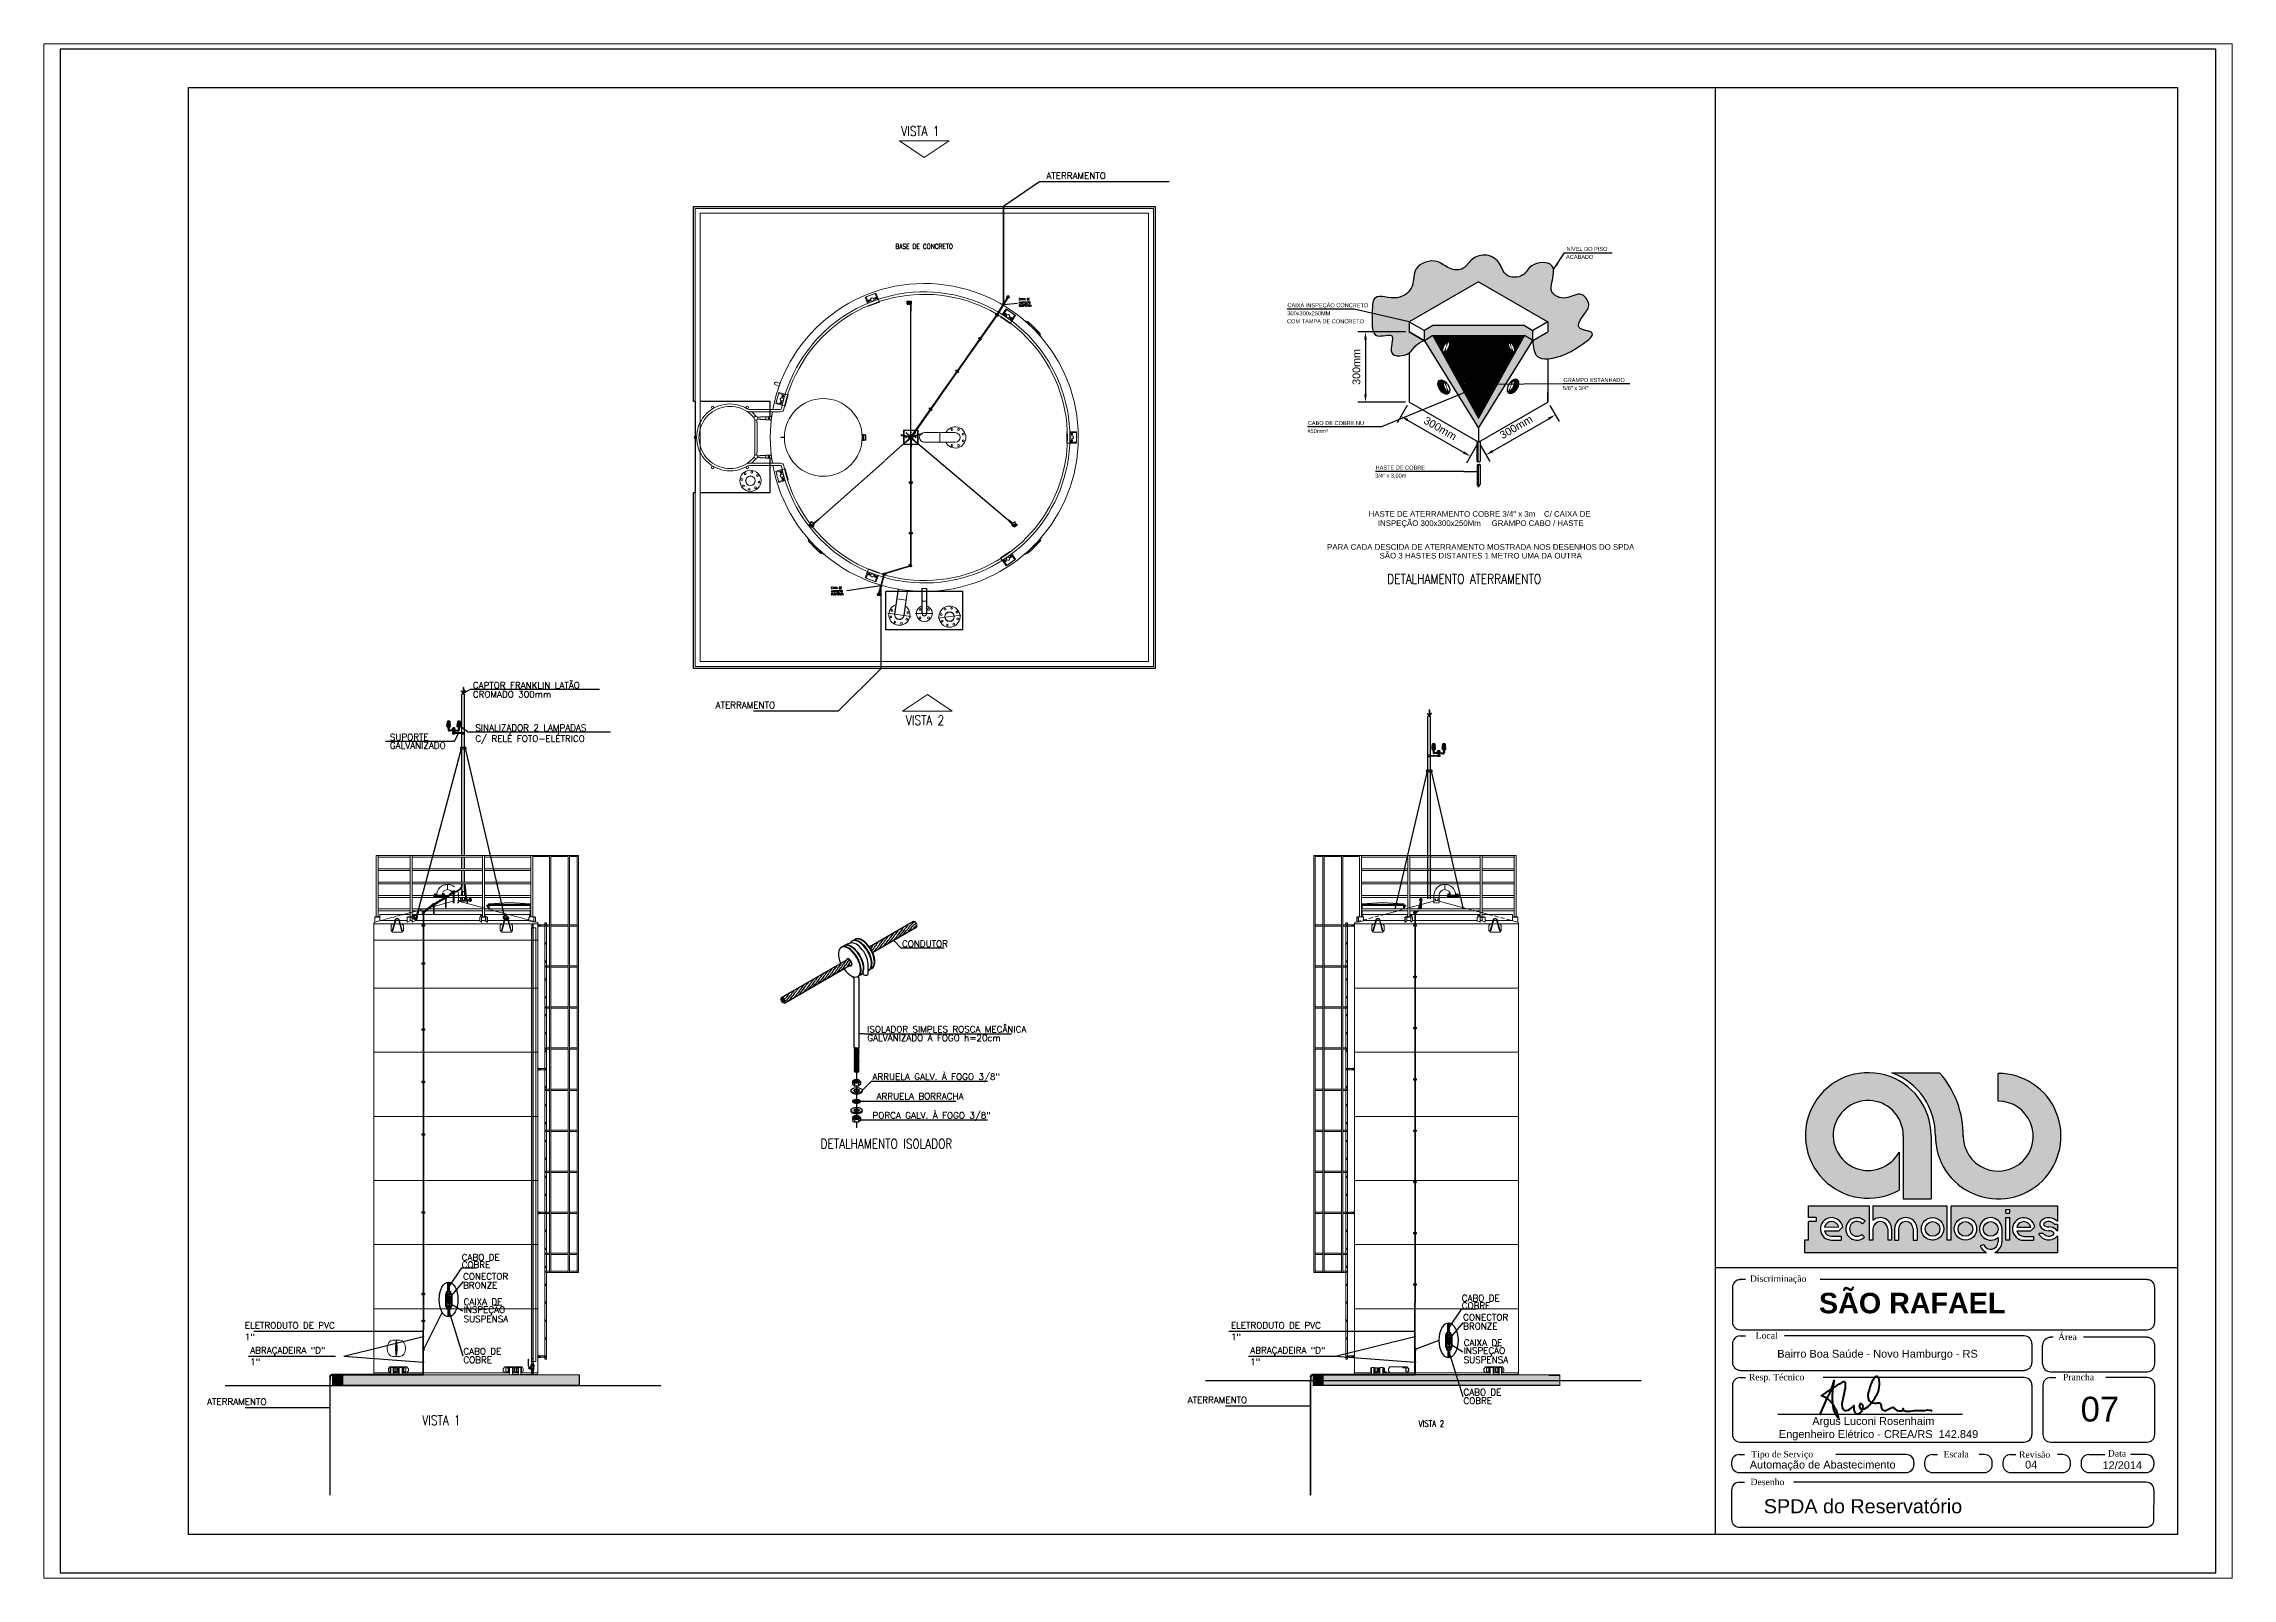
# Paper-space layout 'Layout2' of a CAD drawing. Header units: millimetres. Extents: x 1 to 827, y 2 to 581.
# The model-space entities are those that its viewports show. They can reach past a viewport. Long polylines and large blocks are cut down to what shows.
import ezdxf
from ezdxf.enums import TextEntityAlignment as Align

# ---------------------------------------------------------------- set-up
doc = ezdxf.new("R2010")
doc.units = ezdxf.units.MM
for name, pattern in [('DASHDOT', [25.4, 12.7, -6.35, 0, -6.35]), ('DASHED', [0.75, 0.5, -0.25]), ('HIDDEN', [9.525, 6.35, -3.175])]:
    doc.linetypes.add(name, pattern=pattern)
for name, color, linetype in [('15', 1, 'Continuous'), ('25', 2, 'Continuous'), ('252', 252, 'Continuous'), ('50', 5, 'Continuous'), ('C01', 1, 'Continuous'), ('C02', 2, 'Continuous'), ('DASHDOT', 1, 'DASHDOT'), ('selo', 7, 'Continuous'), ('TEXT-04', 7, 'Continuous'), ('TEXT-1', 152, 'Continuous'), ('VISTA', 122, 'Continuous')]:
    doc.layers.add(name, color=color, linetype=linetype)
for name, color, linetype, lineweight in [('CORTES', 160, 'Continuous', 15), ('EIXO', 10, 'DASHDOT', 5), ('EQUIP', 200, 'Continuous', 15), ('ESTRUT', 136, 'Continuous', 15), ('GURDA-CORPO-COR', 150, 'Continuous', 15), ('HATCH', 252, 'Continuous', 15), ('LINPROJ', 10, 'HIDDEN', 13), ('MANTA', 252, 'Continuous', 15), ('Parafuso', 200, 'Continuous', 13), ('PEÇAS', 150, 'Continuous', 15)]:
    doc.layers.add(name, color=color, linetype=linetype, lineweight=lineweight)
doc.styles.add('25CL', font='ROMANS.shx', dxfattribs={"height": 2.5})
doc.styles.add('Annotative', font='arial.ttf')
doc.styles.add('ROMANS', font='', dxfattribs={"width": 0.7})
doc.styles.get("Standard").update_dxf_attribs({"font": 'arial.ttf'})
doc.styles.get('ROMANS').set_extended_font_data('romans.shx')
doc.dimstyles.new('Electrical-Metric', dxfattribs={"dimtxt": 3, "dimasz": 3, "dimexe": 3, "dimexo": 1.5, "dimgap": 2, "dimtad": 1, "dimzin": 3, "dimdsep": 46, "dimtxsty": 'Standard', "dimcen": 3, "dimazin": 2, "dimtfac": 1, "dimtofl": 0, "dimtmove": 0, "dimatfit": 3, "dimfxl": 1, "dimfrac": 1, "dimtolj": 1, "dimtzin": 0, "dimarcsym": 0})
doc.dimstyles.new('ISO-25', dxfattribs={"dimtxt": 2.5, "dimasz": 2.5, "dimexe": 1.25, "dimexo": 0.625, "dimtad": 1, "dimtxsty": 'Standard', "dimcen": 2.5, "dimadec": 0, "dimazin": 0, "dimtfac": 1, "dimtmove": 0, "dimatfit": 3, "dimfxl": 1, "dimarcsym": 0})
pattern_1 = [(45, (-330.057678, -171.003338), (-0.01122532015, 0.01122532015), [])]
pattern_2 = [(45, (-330.059658, -170.372186), (-0.01122532015, 0.01122532015), [])]
pattern_3 = [(45, (-330.434508, -204.500894), (-0.0168379802, 0.0168379802), []), (45, (-330.423283, -204.500894), (-0.0168379802, 0.0168379802), [])]
pattern_4 = [(45, (-333.32531, -211.97965), (-0.0168379802, 0.0168379802), []), (45, (-333.314085, -211.97965), (-0.0168379802, 0.0168379802), [])]
pattern_5 = [(45, (324.697795, -211.97965), (-0.0168379802, 0.0168379802), []), (45, (324.70902, -211.97965), (-0.0168379802, 0.0168379802), [])]
pattern_6 = [(45, (-48.179223, -140.106273), (-0.01122532015, 0.01122532015), [])]
pattern_7 = [(45, (0, 307.841298), (-0.01122532015, 0.01122532015), [])]
pattern_8 = [(0, (693.2193, 480.81055), (0.873125, 0.396875), [5.953125, -0.79375, 1.984375, -0.396875]), (0, (693.74715, 481.009), (-0.396875, 0.5278437), [1.190625, -0.130969, 2.38125, -0.297656]), (0, (693.41774, 481.1479), (2.06375, 0.26590625), [3.175, -0.555625, 1.5875, -0.396875])]

psp = doc.layouts.new('Layout2')

msp = doc.modelspace()

# ---------------------------------------------------------------- texts
at = {"layer": '25', "style": '25CL'}
for s, height, p in [('ATERRAMENTO', 2.5, (484.311, 643.339)), ('CAIXA DE', 0.7031, (473.585, 596.093)), ('SUSPENSA', 0.7031, (473.585, 593.621)), ('INSPEÇÃO', 0.7031, (473.585, 594.746)), ('CAIXA DE', 0.7031, (400.412, 483.621)), ('SUSPENSA', 0.7031, (400.412, 481.149)), ('INSPEÇÃO', 0.7031, (400.412, 482.274)), ('CAPTOR FRANKLIN LATÃO', 2.5, (260.818, 444.72)), ('CROMADO 300mm', 2.5, (260.818, 441.206)), ('ATERRAMENTO', 2.5, (355.427, 436.984)), ('SUPORTE', 2.5, (228.484, 424.507)), ('SINALIZADOR 2 LAMPADAS', 2.5, (261.783, 428.123)), ('C/ RELÉ FOTO-ELÉTRICO', 2.5, (261.783, 423.946)), ('GALVANIZADO', 2.5, (228.484, 421.251)), ('CONDUTOR', 2.5, (428.041, 343.97)), ('GALVANIZADO À FOGO h=20cm', 2.5, (414.532, 307.285)), ('ISOLADOR SIMPLES ROSCA MECÂNICA', 2.5, (414.461, 310.658)), ('ARRUELA GALV. À FOGO 3/8"', 2.5, (416.549, 292.165)), ('ARRUELA BORRACHA', 2.5, (418.141, 284.55)), ('PORCA GALV. À FOGO 3/8"', 2.5, (416.549, 277.082)), ('CABO DE', 2.5, (256.475, 221.761)), ('COBRE', 2.5, (256.475, 218.89)), ('CONECTOR', 2.5, (257.009, 214.32)), ('BRONZE', 2.5, (257.009, 210.857)), ('CAIXA DE', 2.5, (257.215, 204.414)), ('CABO DE', 2.5, (646.16, 205.827)), ('COBRE', 2.5, (646.16, 202.955)), ('ELETRODUTO DE PVC', 2.5, (171.992, 195.229)), ('SUSPENSA', 2.5, (257.215, 197.752)), ('INSPEÇÃO', 2.5, (257.215, 201.339)), ('ELETRODUTO DE PVC', 2.5, (556.235, 195.229)), ('CONECTOR', 2.5, (646.694, 198.386)), ('BRONZE', 2.5, (646.694, 194.923)), ('1"', 2.5, (171.992, 190.729)), ('ABRAÇADEIRA "D"', 2.5, (174.077, 185.523)), ('CABO DE', 2.5, (257.124, 185.133)), ('1"', 2.5, (556.235, 190.729)), ('ABRAÇADEIRA "D"', 2.5, (563.762, 185.531)), ('CAIXA DE', 2.5, (646.9, 188.48)), ('INSPEÇÃO', 2.5, (646.9, 185.404)), ('1"', 2.5, (174.077, 181.023)), ('COBRE', 2.5, (257.124, 181.809)), ('1"', 2.5, (563.762, 181.031)), ('SUSPENSA', 2.5, (646.9, 181.817)), ('CABO DE', 2.5, (646.809, 169.199)), ('ATERRAMENTO', 2.5, (157.265, 165.48)), ('ATERRAMENTO', 2.5, (539.356, 166.173)), ('COBRE', 2.5, (646.809, 165.874))]:
    msp.add_text(s, height=height, dxfattribs=at).set_placement(p)
at = {"layer": '25', "color": 0, "style": 'Annotative'}
for s, p in [('NÍVEL DO PISO', (686.925, 615.265)), ('ACABADO', (686.786, 612.15)), ('COM TAMPA DE CONCRETO', (578.076, 587.062)), ('300x300x250MM', (578.215, 590.177)), ('CAIXA INSPEÇÃO CONCRETO', (578.215, 593.302)), ('GRAMPO ESTANHADO', (685.761, 564.163)), ('5/8" x 3/4"', (685.622, 561.048)), ('#50mm²', (586.01, 544.285)), ('CABO DE COBRE NU', (586.149, 547.401)), ('HASTE DE COBRE', (612.564, 530.033)), ('3/4" x 3,00m', (612.41, 526.918))]:
    msp.add_text(s, height=1.5625, dxfattribs=at).set_placement(p)
at = {"layer": '50', "color": 0, "style": 'Annotative'}
for s, p in [('HASTE DE ATERRAMENTO COBRE 3/4" x 3m    C/ CAIXA DE ', (653.542, 512.759)), ('INSPEÇÃO 300x300x250Mm     GRAMPO CABO / HASTE', (653.542, 509.169)), ('PARA CADA DESCIDA DE ATERRAMENTO MOSTRADA NOS DESENHOS DO SPDA', (653.542, 499.882)), ('SÃO 3 HASTES DISTANTES 1 METRO UMA DA OUTRA', (653.542, 496.489))]:
    msp.add_text(s, height=2.1875, dxfattribs=at).set_placement(p, align=Align.MIDDLE_CENTER)
at = {"layer": 'selo', "color": 0, "attachment_point": 1}
for s, insert, char_height, width in [('\\FTIMES.TTF;Discriminação', (758.423, 215.967), 2.5, 101.64), ('\\FTIMES.TTF;Local', (760.686, 193.797), 2.5, 81.312), ('\\FTIMES.TTF;Área', (878.501, 193.238), 2.5, 81.312), ('\\FTIMES.TTF;Resp. Técnico', (758.039, 177.581), 2.5, 101.64), ('\\FTIMES.TTF;Prancha', (880.403, 177.581), 2.5, 101.64), ('07', (887.306, 168.671), 9.6665, 225.55271), ('\\FTIMES.TTF;Tipo de Serviço', (758.944, 147.556), 2.5, 101.64), ('\\FTIMES.TTF;Escala', (833.888, 147.556), 2.5, 40.656), ('{\\Ftimes.ttf|c0;Revisão}', (863.301, 147.372), 2.5, 101.64), ('\\FTIMES.TTF;Data', (897.916, 147.869), 2.5, 40.656), ('Automação de Abastecimento', (758.382, 143.743), 3.0492, 71.148), ('{\\Ftimes.ttf|c0;Desenho}', (758.656, 136.72), 2.5, 101.64), ('04', (865.661, 143.743), 3.0492, 71.148), ('12/2014', (895.831, 143.514), 3.0492, 71.148), ('SPDA do Reservatório', (763.866, 128.748), 5.5, 331.58467)]:
    msp.add_mtext(s, dxfattribs=dict(at, insert=insert, char_height=char_height, width=width))
for s, insert, char_height in [('{\\fArial|b1|i0|c0|p34;SÃO RAFAEL}', (785.369, 209.185), 8), ('Bairro Boa Saúde - Novo Hamburgo - RS', (769.099, 186.952), 3.0492), ('           Argus Luconi Rosenhaim\\PEngenheiro Elétrico - CREA/RS  142.849', (769.718, 160.731), 3.0492)]:
    msp.add_mtext(s, dxfattribs=dict(at, insert=insert, char_height=char_height))
at = {"layer": 'TEXT-04', "style": 'ROMANS', "width": 0.8}
msp.add_text('BASE DE CONCRETO', height=1.875, dxfattribs=at).set_placement((425.443, 616.099))
at = {"layer": 'TEXT-1', "style": 'ROMANS', "width": 0.8}
for s, height, p in [('VISTA 1', 3.75, (427.72, 660.096)), ('DETALHAMENTO ATERRAMENTO', 3.75, (617.124, 485.564)), ('VISTA 2', 3.75, (429.558, 430.477)), ('DETALHAMENTO ISOLADOR', 3.75, (396.34, 265.386)), ('VISTA 1', 3.75, (241.137, 157.626)), ('VISTA 2', 2.5, (629.343, 156.963))]:
    msp.add_text(s, height=height, dxfattribs=at).set_placement(p)

# ---------------------------------------------------------------- blocks, each defined once
blk = doc.blocks.new('*X19')
at = {"color": 0, "linetype": 'ByBlock'}
for p, q in [((387.03, 152.6), (387.03, 152.67)), ((387.04, 152.6), (387.04, 152.67)), ((387.05, 152.6), (387.05, 152.67)), ((387.07, 152.6), (387.07, 152.67)), ((387.08, 152.6), (387.08, 152.67))]:
    blk.add_line(p, q, dxfattribs=at)
blk = doc.blocks.new('*X24')
at = {"color": 0}
for p, q in [((2781, 2205), (2782, 2206)), ((2789, 2198), (2781, 2206)), ((2782, 2204), (2785, 2207)), ((2783, 2203), (2788, 2208)), ((2794, 2195), (2783, 2206)), ((2784, 2202), (2789, 2207)), ((2796, 2194), (2784, 2207)), ((2798, 2194), (2785, 2207)), ((2785, 2201), (2789, 2206)), ((2800, 2194), (2786, 2208)), ((2786, 2201), (2790, 2205)), ((2787, 2200), (2791, 2204)), ((2789, 2207), (2788, 2208)), ((2788, 2199), (2792, 2203)), ((2789, 2198), (2793, 2202)), ((2790, 2197), (2794, 2202)), ((2791, 2197), (2795, 2201)), ((2792, 2196), (2796, 2200)), ((2793, 2195), (2797, 2200)), ((2801, 2195), (2794, 2202)), ((2794, 2195), (2798, 2199)), ((2795, 2194), (2800, 2199)), ((2797, 2194), (2801, 2199)), ((2802, 2195), (2798, 2199)), ((2799, 2194), (2803, 2199)), ((2801, 2195), (2805, 2199)), ((2803, 2196), (2801, 2199)), ((2804, 2197), (2802, 2199)), ((2805, 2198), (2804, 2199))]:
    blk.add_line(p, q, dxfattribs=at)
blk = doc.blocks.new('*X23')
at = {"color": 0}
for p, q in [((2834, 2190), (2850, 2207)), ((2834, 2189), (2849, 2204)), ((2834, 2187), (2844, 2197)), ((2853, 2172), (2834, 2192)), ((2848, 2176), (2834, 2190)), ((2842, 2180), (2834, 2188)), ((2835, 2194), (2840, 2199)), ((2835, 2186), (2842, 2194)), ((2855, 2174), (2835, 2194)), ((2854, 2173), (2835, 2193)), ((2835, 2185), (2842, 2192)), ((2838, 2183), (2835, 2186)), ((2856, 2175), (2836, 2195)), ((2836, 2184), (2842, 2190)), ((2842, 2190), (2837, 2196)), ((2837, 2183), (2843, 2189)), ((2842, 2192), (2838, 2197)), ((2838, 2182), (2844, 2188)), ((2842, 2194), (2839, 2197)), ((2839, 2182), (2844, 2187)), ((2843, 2195), (2840, 2198)), ((2840, 2181), (2845, 2186)), ((2844, 2196), (2841, 2199)), ((2844, 2197), (2842, 2200)), ((2842, 2180), (2846, 2185)), ((2843, 2201), (2851, 2209)), ((2846, 2200), (2843, 2202)), ((2845, 2199), (2843, 2201)), ((2843, 2180), (2847, 2184)), ((2846, 2200), (2844, 2203)), ((2844, 2179), (2848, 2184)), ((2845, 2206), (2851, 2211)), ((2848, 2202), (2845, 2205)), ((2847, 2201), (2845, 2204)), ((2845, 2178), (2849, 2183)), ((2849, 2205), (2846, 2208)), ((2849, 2204), (2846, 2206)), ((2846, 2178), (2850, 2182)), ((2847, 2216), (2848, 2216)), ((2847, 2209), (2851, 2213)), ((2850, 2207), (2847, 2210)), ((2850, 2206), (2847, 2209)), ((2847, 2177), (2852, 2182)), ((2848, 2215), (2849, 2216)), ((2848, 2214), (2850, 2215)), ((2851, 2212), (2848, 2215)), ((2848, 2211), (2850, 2214)), ((2851, 2210), (2848, 2213)), ((2851, 2209), (2848, 2212)), ((2848, 2176), (2853, 2181)), ((2849, 2175), (2854, 2180)), ((2850, 2175), (2855, 2180)), ((2857, 2176), (2851, 2182)), ((2851, 2174), (2856, 2179)), ((2852, 2173), (2858, 2179)), ((2853, 2172), (2860, 2179)), ((2858, 2177), (2855, 2180)), ((2859, 2178), (2858, 2179)), ((2860, 2178), (2859, 2179)), ((2861, 2179), (2860, 2179)), ((2862, 2180), (2862, 2180))]:
    blk.add_line(p, q, dxfattribs=at)
blk = doc.blocks.new('*X25')
at = {"color": 0}
for p, q in [((11826, 2070), (11839, 2061)), ((11828, 2073), (11847, 2060)), ((11832, 2075), (11853, 2061)), ((11836, 2077), (11858, 2061)), ((11841, 2078), (11862, 2063)), ((11846, 2079), (11866, 2065)), ((11853, 2079), (11869, 2067)), ((11861, 2078), (11870, 2071))]:
    blk.add_line(p, q, dxfattribs=at)
blk = doc.blocks.new('*X22')
at = {"color": 0}
for p, q in [((2822, 2211), (2827, 2215)), ((2826, 2209), (2822, 2212)), ((2823, 2217), (2828, 2222)), ((2823, 2215), (2828, 2219)), ((2823, 2213), (2827, 2217)), ((2826, 2214), (2823, 2217)), ((2826, 2212), (2823, 2215)), ((2826, 2210), (2823, 2214)), ((2823, 2209), (2826, 2213)), ((2826, 2207), (2823, 2210)), ((2824, 2219), (2829, 2225)), ((2827, 2218), (2824, 2221)), ((2827, 2217), (2824, 2219)), ((2827, 2215), (2824, 2218)), ((2824, 2208), (2826, 2211)), ((2824, 2208), (2826, 2209)), ((2825, 2222), (2830, 2228)), ((2828, 2221), (2825, 2223)), ((2828, 2219), (2825, 2222)), ((2826, 2225), (2829, 2228)), ((2829, 2223), (2826, 2226)), ((2828, 2222), (2826, 2225)), ((2826, 2207), (2826, 2207)), ((2829, 2225), (2827, 2227)), ((2830, 2226), (2828, 2228)), ((2830, 2227), (2830, 2228))]:
    blk.add_line(p, q, dxfattribs=at)
blk = doc.blocks.new('*D26')
at = {"color": 0, "lineweight": -2, "transparency": 16777216}
for p, q in [((624.17, 583.71), (605.64, 583.71)), ((608.64, 580.71), (608.64, 559.37)), ((624.17, 556.37), (605.64, 556.37))]:
    blk.add_line(p, q, dxfattribs=at)
at = {"color": 0, "transparency": 16777216}
for points in [[(608.14, 580.71), (609.14, 580.71), (608.64, 583.71)], [(608.14, 559.37), (609.14, 559.37), (608.64, 556.37)]]:
    blk.add_solid(points, dxfattribs=at)
at = {"layer": 'Defpoints', "color": 0, "transparency": 16777216}
for p in [(625.67, 583.71), (608.64, 556.37), (625.67, 556.37)]:
    blk.add_point(p, dxfattribs=at)
at = {"color": 0, "transparency": 16777216, "insert": (605.11, 570.04), "char_height": 3, "attachment_point": 5, "rotation": 90}
blk.add_mtext('\\A1;300mm', dxfattribs=at)
blk = doc.blocks.new('*D27')
at = {"color": 0, "lineweight": -2, "transparency": 16777216}
for p, q in [((624.92, 555.07), (620.97, 548.26)), ((625.07, 549.35), (646.92, 536.71)), ((651.95, 539.43), (648.01, 532.61))]:
    blk.add_line(p, q, dxfattribs=at)
at = {"color": 0, "transparency": 16777216}
for points in [[(625.32, 549.78), (624.82, 548.92), (622.48, 550.85)], [(647.17, 537.15), (646.67, 536.28), (649.52, 535.21)]]:
    blk.add_solid(points, dxfattribs=at)
at = {"layer": 'Defpoints', "color": 0, "transparency": 16777216}
for p in [(625.67, 556.37), (652.71, 540.72), (649.52, 535.21)]:
    blk.add_point(p, dxfattribs=at)
at = {"color": 0, "transparency": 16777216, "insert": (637.77, 546.09), "char_height": 3, "attachment_point": 5, "rotation": 329.94969}
blk.add_mtext('\\A1;300mm', dxfattribs=at)
blk = doc.blocks.new('*D28')
at = {"color": 0, "lineweight": -2, "transparency": 16777216}
for p, q in [((680.5, 555.07), (684.13, 548.79)), ((658.18, 537.25), (680.03, 549.88)), ((653.46, 539.43), (657.09, 533.15))]:
    blk.add_line(p, q, dxfattribs=at)
at = {"color": 0, "transparency": 16777216}
for points in [[(679.78, 550.32), (680.28, 549.45), (682.63, 551.39)], [(657.93, 537.68), (658.43, 536.81), (655.59, 535.74)]]:
    blk.add_solid(points, dxfattribs=at)
at = {"layer": 'Defpoints', "color": 0, "transparency": 16777216}
for p in [(679.74, 556.37), (682.63, 551.39), (652.71, 540.72)]:
    blk.add_point(p, dxfattribs=at)
at = {"color": 0, "transparency": 16777216, "insert": (667.34, 546.62), "char_height": 3, "attachment_point": 5, "rotation": 30.05031}
blk.add_mtext('\\A1;300mm', dxfattribs=at)

# ---------------------------------------------------------------- dimensions: what is measured, and where the dimension line sits
for p1, p2, distance, picture, middle in [((625.666, 583.71), (625.666, 556.367), -17.027, '*D26', (605.106, 570.039)), ((625.666, 556.367), (652.706, 540.724), -6.369, '*D27', (637.766, 546.09)), ((652.706, 540.724), (679.745, 556.367), -5.754, '*D28', (667.338, 546.623))]:
    dim = msp.add_aligned_dim(p1=p1, p2=p2, distance=distance, text='300mm', dimstyle='Electrical-Metric')
    dim.commit()
    dim.dimension.update_dxf_attribs({"geometry": picture, "text_midpoint": middle})

# ---------------------------------------------------------------- hatches: boundary and pattern name
h = msp.add_hatch(color=2)
h.dxf.hatch_style = 1
h.paths.add_polyline_path([(467.735, 632.671, 1), (467.635, 632.671, 1)])
h.paths.add_polyline_path([(467.735, 632.671, -1), (467.635, 632.671), (467.635, 632.571), (467.735, 632.571)])
h.paths.add_polyline_path([(467.735, 632.571), (467.635, 632.571), (467.635, 631.821), (467.735, 631.821)])
h.paths.add_polyline_path([(400.236, 480.974), (405.945, 480.974), (405.945, 482.028), (400.236, 482.028)], flags=9)
h.paths.add_polyline_path([(400.144, 481.772), (405.669, 481.772), (405.669, 483.379), (400.144, 483.379)], flags=9)
h.paths.add_polyline_path([(400.236, 483.445), (405.476, 483.445), (405.476, 484.5), (400.236, 484.5)], flags=9)
h.paths.add_polyline_path([(473.409, 593.445), (479.118, 593.445), (479.118, 594.5), (473.409, 594.5)], flags=9)
h.paths.add_polyline_path([(473.317, 594.244), (478.842, 594.244), (478.842, 595.851), (473.317, 595.851)], flags=9)
h.paths.add_polyline_path([(473.409, 595.917), (478.649, 595.917), (478.649, 596.971), (473.409, 596.971)], flags=9)
h.paths.add_polyline_path([(424.974, 615.63), (448.769, 615.63), (448.769, 618.442), (424.974, 618.442)], flags=9)
h = msp.add_hatch(color=2)
h.dxf.hatch_style = 1
h.paths.add_polyline_path([(467.735, 631.821), (467.635, 631.821), (467.635, 629.946), (467.735, 629.946)])
at = {"true_color": 0x454545}
h = msp.add_hatch(dxfattribs=at)
h.set_pattern_fill('AR-CONC', color=250, scale=0.01875)
h.set_pattern_definition([(50, (733.733, 420.8973), (3.415963, -0.298858), [0.35719, -3.92906]), (355, (733.733, 420.8973), (-0.660814, 3.582316), [0.28575, -3.14326]), (100.4514, (734.0176, 420.8724), (2.75515, 3.28346), [0.303563, -3.33919]), (46.1842, (733.733, 421.8498), (5.08273, -0.78829), [0.53578, -5.89359]), (96.6356, (734.1565, 421.784), (4.45133, 4.63924), [0.45534, -5.00879]), (351.1842, (733.733, 421.85), (4.45133, 4.63924), [0.42862, -4.71487]), (21, (734.2092, 421.6116), (2.84277, -1.917472), [0.35719, -3.92906]), (326, (734.2092, 421.6116), (1.15879, 3.453524), [0.28575, -3.14325]), (71.4514, (734.446, 421.452), (4.00156, 1.53605), [0.303563, -3.339186]), (37.5, (733.733, 420.8973), (0.057911, 1.585407), [0, -3.10515, 0, -3.190875, 0, -3.155156]), (7.5, (733.733, 420.8973), (1.252869, 1.878386), [0, -1.819275, 0, -3.033713, 0, -1.202531]), (327.5, (732.6709, 420.8973), (2.542324, -0.107414), [0, -1.190625, 0, -3.71475, 0, -4.929187]), (317.5, (732.1947, 420.8973), (2.777422, 0.476747), [0, -1.547813, 0, -2.466975, 0, -3.500437])])
edge = h.paths.add_edge_path()
edge.add_line((679.745, 587.617), (679.745, 583.71))
edge.add_line((679.745, 583.71), (673.841, 580.295))
edge.add_spline(control_points=[(673.841, 580.295), (674.024, 577.891), (674.476, 571.971), (685.172, 573.995), (690.391, 576.926), (700.885, 584.081), (689.574, 584.397), (693.683, 590.452), (696.806, 594.25), (692.392, 600.206), (687.074, 595.6), (680.512, 598.355), (681.359, 603.917), (683.32, 611.306), (672.996, 611.072), (670.545, 604.738), (662.616, 604.637), (661.294, 611.527), (655.201, 614.573), (649.674, 612.333), (646.996, 607.507), (640.878, 607.912), (636.259, 612.762), (626.795, 609.594), (628.007, 600.963), (621.144, 595.277), (610.952, 599.549), (611.492, 589.778), (610.695, 580.097), (621.511, 584.378), (615.995, 573.368), (625.734, 574.322), (627.909, 578.607), (630.268, 579.754), (631.49, 580.342)], knot_values=[0, 0, 0, 0, 9.9764828, 24.5734304, 36.7228012, 49.3916547, 58.1401046, 66.3217963, 73.8171842, 81.4446949, 91.5082581, 100.8844377, 106.6611119, 117.0890373, 129.6769619, 137.6476062, 147.7643034, 156.981811, 167.0638454, 176.0803664, 182.9255125, 191.5969663, 200.3269364, 214.130687, 225.1296054, 236.8639472, 250.4492248, 262.0361854, 274.8931713, 283.7091486, 294.2515804, 305.1547722, 311.0397835, 317.3194742, 317.3194742, 317.3194742, 317.3194742], degree=3, periodic=0)
edge.add_line((631.49, 580.342), (625.666, 583.71))
edge.add_line((625.666, 583.71), (625.666, 587.617))
edge.add_line((625.666, 587.617), (652.706, 603.259))
edge.add_line((652.706, 603.259), (679.745, 587.617))
h = msp.add_hatch()
h.set_pattern_fill('ANSI31', color=0, scale=0.005)
h.set_pattern_definition(pattern_7)
h.paths.add_polyline_path([(469.056, 596.932, -0.0231752), (469.02, 596.961), (467.625, 594.706), (467.684, 594.671)])
h = msp.add_hatch()
h.set_pattern_fill('ANSI31', color=0, scale=0.005)
h.set_pattern_definition(pattern_7)
h.paths.add_polyline_path([(469.142, 596.882, -0.0501331), (469.056, 596.932), (467.684, 594.671), (467.769, 594.619)])
h = msp.add_hatch()
h.set_pattern_fill('ANSI31', color=0, scale=0.005)
h.set_pattern_definition(pattern_7)
h.paths.add_polyline_path([(469.367, 597.188, -0.3255189), (469.213, 597.274), (469.02, 596.961, 0.0231752), (469.056, 596.932), (469.057, 596.934), (469.142, 596.882, 0.0154288), (469.171, 596.87)])
h = msp.add_hatch()
h.set_pattern_fill('ANSI31', color=0, scale=0.005)
h.set_pattern_definition(pattern_7)
h.paths.add_polyline_path([(469.421, 597.274, -0.6918446), (469.255, 597.337, -0.0137498), (469.255, 597.342), (469.213, 597.274, 0.3255189), (469.367, 597.188)])
h = msp.add_hatch()
h.set_pattern_fill('ANSI31', color=0, scale=0.005)
h.set_pattern_definition(pattern_7)
h.paths.add_polyline_path([(469.444, 597.337, 1), (469.255, 597.337, 1)])
h = msp.add_hatch()
h.set_pattern_fill('ANSI31', scale=0.005)
h.paths.add_polyline_path([(458.389, 580.733), (458.258, 580.841), (458.245, 580.822), (449.641, 568.585), (449.772, 568.477)])
h.paths.add_polyline_path([(464.968, 590.087), (464.824, 590.175), (458.547, 581.251), (458.677, 581.143)])
h.paths.add_polyline_path([(449.462, 568.084), (449.331, 568.193), (439.25, 553.856), (439.381, 553.747)])
h = msp.add_hatch()
h.set_pattern_fill('ANSI31', color=0, scale=0.005)
h.set_pattern_definition(pattern_7)
h.paths.add_polyline_path([(465.737, 591.32, 0.0007777), (465.586, 591.41), (465.085, 590.601), (465.156, 590.558, -0.0004184), (465.236, 590.51)])
h = msp.add_hatch()
h.set_pattern_fill('ANSI31', color=0, scale=0.005)
h.set_pattern_definition(pattern_7)
h.paths.add_polyline_path([(467.46, 594.104), (467.407, 594.136, 0.0004795), (467.308, 594.195), (465.586, 591.41, -0.0007777), (465.737, 591.32)])
h = msp.add_hatch(color=2)
h.dxf.hatch_style = 1
h.paths.add_polyline_path([(467.625, 594.706), (467.429, 594.826), (467.116, 594.314), (467.309, 594.196)])
h = msp.add_hatch()
h.set_pattern_fill('ANSI31', color=0, scale=0.005)
h.set_pattern_definition(pattern_7)
h.paths.add_polyline_path([(467.684, 594.671), (467.625, 594.706), (467.309, 594.196), (467.372, 594.158)])
h = msp.add_hatch()
h.set_pattern_fill('ANSI31', color=0, scale=0.005)
h.set_pattern_definition(pattern_7)
h.paths.add_polyline_path([(467.769, 594.619), (467.684, 594.671), (467.372, 594.158), (467.407, 594.136, -0.0002465), (467.458, 594.106)])
h = msp.add_hatch(color=2)
h.dxf.hatch_style = 1
h.paths.add_polyline_path([(467.941, 594.514), (467.775, 594.615), (467.46, 594.105, -0.000824), (467.63, 594.003)])
h = msp.add_hatch()
h.set_pattern_fill('EARTH', color=256, scale=0.15625)
h.set_pattern_definition([(0, (693.2193, 480.8106), (0.9921875, 0.9921875), [0.992188, -0.992188]), (0, (693.2193, 481.1826), (0.9921875, 0.9921875), [0.992188, -0.992188]), (0, (693.2193, 481.5547), (0.9921875, 0.9921875), [0.992188, -0.992188]), (90, (693.3433, 481.6787), (-0.9921875, 0.9921875), [0.992188, -0.992188]), (90, (693.7154, 481.6787), (-0.9921875, 0.9921875), [0.992188, -0.992188]), (90, (694.0875, 481.6787), (-0.9921875, 0.9921875), [0.992188, -0.992188])])
h.paths.add_polyline_path([(670.578, 586.219), (634.858, 586.219), (631.583, 584.194), (631.583, 580.29), (634.845, 582.307), (634.846, 582.305), (670.573, 582.305), (670.578, 582.313), (673.841, 580.295), (673.841, 584.201)])
h.paths.add_polyline_path([(673.841, 580.295), (670.591, 582.305), (670.573, 582.305), (652.706, 550.039), (634.846, 582.305), (634.841, 582.305), (631.583, 580.29), (631.583, 580.287), (652.706, 546.133)])
at = {"true_color": 0x787878}
h = msp.add_hatch(dxfattribs=at)
h.set_pattern_fill('AR-RROOF', color=8, scale=0.015625)
h.set_pattern_definition(pattern_8)
h.paths.add_polyline_path([(652.706, 582.305), (634.846, 582.305), (643.494, 566.68), (652.706, 572.009)])
edge = h.paths.add_edge_path(flags=16)
edge.add_ellipse((640.996, 577.8), major_axis=(1.772, 2.536), ratio=0.5971656, start_angle=0, end_angle=360, ccw=False)
at = {"true_color": 0x9c9c9c}
h = msp.add_hatch(dxfattribs=at)
h.set_pattern_fill('AR-RROOF', color=253, scale=0.015625)
h.set_pattern_definition(pattern_8)
edge = h.paths.add_edge_path()
edge.add_ellipse((639.073, 577.8), major_axis=(1.772, 2.536), ratio=0.5971656, start_angle=230.182402, end_angle=355.111582, ccw=False)
edge.add_ellipse((640.996, 577.8), major_axis=(1.772, 2.536), ratio=0.5971656, start_angle=-184.888418, end_angle=50.182402)
at = {"true_color": 0x787878}
h = msp.add_hatch(dxfattribs=at)
h.set_pattern_fill('AR-RROOF', color=8, scale=0.015625)
h.set_pattern_definition(pattern_8)
h.paths.add_polyline_path([(652.706, 572.009), (661.92, 566.679), (670.573, 582.305), (652.706, 582.305)])
edge = h.paths.add_edge_path(flags=16)
edge.add_ellipse((664.415, 577.8), major_axis=(-1.772, 2.536), ratio=0.5971656, start_angle=0, end_angle=360)
at = {"true_color": 0x9c9c9c}
h = msp.add_hatch(dxfattribs=at)
h.set_pattern_fill('AR-RROOF', color=253, scale=0.015625)
h.set_pattern_definition(pattern_8)
edge = h.paths.add_edge_path()
edge.add_ellipse((666.567, 577.8), major_axis=(-1.772, 2.536), ratio=0.5971656, start_angle=8.503333, end_angle=126.202682, ccw=False)
edge.add_ellipse((664.415, 577.8), major_axis=(-1.772, 2.536), ratio=0.5971656, start_angle=306.202682, end_angle=548.503333)
at = {"true_color": 0x787878}
h = msp.add_hatch(dxfattribs=at)
h.set_pattern_fill('AR-RROOF', color=8, scale=0.015625)
h.set_pattern_definition(pattern_8)
h.paths.add_polyline_path([(652.706, 572.009), (643.494, 566.68), (652.706, 550.039), (661.92, 566.679)])
h.paths.add_polyline_path([(650.331, 561.676, 0.1055332), (650.304, 561.685, 0.1664618), (650.285, 561.682, 0.3177037), (650.265, 561.655, 0.0666543), (650.275, 561.608, -0.1679504), (650.275, 561.683, -0.2561004), (650.341, 561.67, -0.1376521), (650.395, 561.59, -0.1646381), (650.395, 561.516), (650.402, 561.518, -0.2398088), (650.339, 561.522, -0.0682971), (650.315, 561.541, -0.1742886), (650.271, 561.655, -0.3709684), (650.294, 561.685), (650.332, 561.692, -0.1598176), (650.295, 561.798, -0.3328174), (650.309, 561.829, -0.0467712), (650.325, 561.835, -0.0793914), (650.345, 561.827, -0.1723338), (650.419, 561.733, -0.1679504), (650.419, 561.658, -0.2115944), (650.363, 561.664, -0.0412859), (650.344, 561.667, 0.0352118)], flags=16)
h.paths.add_polyline_path([(655.215, 563.346, 0.0434058), (655.344, 563.429, 0.1533859), (655.428, 563.551), (655.606, 563.482, -0.1110874), (655.311, 563.229, -0.4991421), (655.005, 563.337, 0.2791645)], flags=16)
h.paths.add_polyline_path([(655.47, 563.036), (655.77, 562.863), (655.505, 562.585), (655.205, 562.758)], flags=16)
h.paths.add_polyline_path([(653.751, 562.044), (654.111, 562.08), (654.411, 561.907), (654.051, 561.87), (653.786, 561.592), (653.486, 561.766)], flags=16)
at = {"true_color": 0x9c9c9c}
h = msp.add_hatch(dxfattribs=at)
h.set_pattern_fill('AR-RROOF', color=253, scale=0.015625)
h.set_pattern_definition(pattern_8)
edge = h.paths.add_edge_path()
edge.add_ellipse((639.147, 562.24), major_axis=(-1.772, 2.536), ratio=0.5971656, start_angle=306.202682, end_angle=548.503333)
edge.add_ellipse((641.299, 562.24), major_axis=(-1.772, 2.536), ratio=0.5971656, start_angle=8.503333, end_angle=126.202682, ccw=False)
h = msp.add_hatch(dxfattribs=at)
h.set_pattern_fill('AR-RROOF', color=253, scale=0.015625)
h.set_pattern_definition(pattern_8)
edge = h.paths.add_edge_path()
edge.add_ellipse((664.209, 562.484), major_axis=(1.772, 2.536), ratio=0.5971656, start_angle=230.182402, end_angle=355.111582, ccw=False)
edge.add_ellipse((666.131, 562.484), major_axis=(1.772, 2.536), ratio=0.5971656, start_angle=-184.888418, end_angle=50.182402)
h = msp.add_hatch()
h.set_pattern_fill('ANSI31', scale=0.005)
h.paths.add_polyline_path([(439.094, 553.336), (438.963, 553.444), (433.33, 545.432), (433.537, 545.432)])
h = msp.add_hatch()
h.set_pattern_fill('ANSI31', scale=0.005)
h.paths.add_polyline_path([(431.193, 492.417), (431.073, 492.537), (421.104, 489.553), (421.276, 489.501)])
h.paths.add_polyline_path([(431.547, 504.984), (431.427, 504.984), (431.427, 492.891), (431.547, 492.771)])
h.paths.add_polyline_path([(431.547, 524.716), (431.427, 524.716), (431.427, 505.484), (431.547, 505.484)])
h.paths.add_polyline_path([(431.547, 538.401), (431.521, 538.342), (431.427, 538.526), (431.427, 525.216), (431.547, 525.216)])
h = msp.add_hatch(color=2)
h.dxf.hatch_style = 1
h.paths.add_polyline_path([(430.821, 542.872), (428.862, 543.351), (428.862, 543.116), (430.776, 542.659, -0.0770142)])
h.paths.add_polyline_path([(430.894, 542.854), (430.821, 542.872, 0.0770142), (430.776, 542.659), (430.85, 542.641, -0.0860641)])
h.paths.add_polyline_path([(428.862, 543.351), (428.674, 543.396), (428.674, 543.161), (428.862, 543.116)])
h.paths.add_polyline_path([(428.674, 543.396), (427.876, 543.591), (427.628, 543.514), (427.803, 543.37), (428.674, 543.161)])
h = msp.add_hatch(color=2)
h.dxf.hatch_style = 1
h.paths.add_polyline_path([(432.124, 542.619, 1), (430.849, 542.619, 1)])
h = msp.add_hatch(color=2)
h.dxf.hatch_style = 1
h.paths.add_polyline_path([(431.743, 541.954, -0.1520077), (431.32, 541.927), (431.32, 540.83, -0.7870937), (431.674, 540.744, -0.7870937), (431.32, 540.659), (431.32, 539.994), (431.743, 539.994)])
h.paths.add_polyline_path([(431.32, 540.83), (431.32, 540.659, 0.7870937), (431.674, 540.744, 0.7870937)], flags=17)
h.paths.add_polyline_path([(431.743, 539.994), (431.32, 539.994), (431.32, 539.807), (431.743, 539.807)])
h.paths.add_polyline_path([(431.743, 539.807), (431.32, 539.807), (431.32, 538.732), (431.521, 538.342), (431.743, 538.849)])
h.paths.add_polyline_path([(431.743, 542.036, -0.1710132), (431.32, 542.004), (431.32, 541.927, 0.1520077), (431.743, 541.954)])
h = msp.add_hatch()
h.set_pattern_fill('ANSI31', scale=0.005)
h.paths.add_polyline_path([(433.405, 545.244), (433.198, 545.244), (431.802, 543.259, -0.0597594), (431.944, 543.166)])
h.paths.add_polyline_path([(433.537, 545.432), (433.33, 545.432), (433.198, 545.244), (433.405, 545.244)])
h.paths.add_polyline_path([(431.802, 543.259), (431.758, 543.196, -0.0668613), (431.901, 543.104), (431.944, 543.166, 0.0597594)])
h = msp.add_hatch(color=2)
h.dxf.hatch_style = 1
h.paths.add_polyline_path([(432.092, 542.82), (432.164, 542.842, 0.0618973), (432.089, 543.001), (432.014, 542.978, -0.0694686)])
h = msp.add_hatch(color=2)
h.dxf.hatch_style = 1
h.paths.add_polyline_path([(434.112, 543.438), (434.112, 543.617), (432.089, 543.001, -0.0618973), (432.164, 542.842)])
h.paths.add_polyline_path([(434.299, 543.674), (434.112, 543.617), (434.112, 543.438), (434.299, 543.495)])
h.paths.add_polyline_path([(435.796, 543.953), (436.074, 544.187), (435.735, 544.112), (434.299, 543.674), (434.299, 543.495)])
h = msp.add_hatch()
h.set_pattern_fill('ANSI31', color=0, scale=0.005)
h.set_pattern_definition(pattern_7)
h.paths.add_polyline_path([(420.896, 488.1, -0.0007924), (420.724, 488.15), (419.867, 484.99, 0.0003512), (419.948, 484.966), (419.996, 484.953), (419.996, 484.952, 0.0001895), (420.04, 484.939)])
h = msp.add_hatch()
h.set_pattern_fill('ANSI31', color=0, scale=0.005)
h.set_pattern_definition(pattern_7)
h.paths.add_polyline_path([(420.724, 488.15, 0.0007924), (420.896, 488.1), (421.145, 489.019), (421.054, 489.046, -0.0003814), (420.973, 489.07)])
h = msp.add_hatch()
h.set_pattern_fill('ANSI31', color=0, scale=0.005)
h.set_pattern_definition(pattern_7)
h.paths.add_polyline_path([(418.875, 481.353, 1), (419.064, 481.353, 1)])
h = msp.add_hatch()
h.set_pattern_fill('ANSI31', color=0, scale=0.005)
h.set_pattern_definition(pattern_7)
h.paths.add_polyline_path([(419.064, 481.353, -0.0662671), (419.061, 481.328), (419.091, 481.44, 0.3330565), (418.92, 481.494), (418.898, 481.415, -0.6924182)])
h = msp.add_hatch()
h.set_pattern_fill('ANSI31', color=0, scale=0.005)
h.set_pattern_definition(pattern_7)
h.paths.add_polyline_path([(418.92, 481.494, -0.3330566), (419.091, 481.44), (419.189, 481.802, 0.0189077), (419.155, 481.817), (419.058, 481.843), (419.058, 481.845, 0.0213707), (419.016, 481.85)])
h = msp.add_hatch()
h.set_pattern_fill('ANSI31', color=0, scale=0.005)
h.set_pattern_definition(pattern_7)
h.paths.add_polyline_path([(420.04, 484.939, -0.0001894), (419.996, 484.952), (419.155, 481.817, -0.0189071), (419.189, 481.802)])
h.paths.add_polyline_path([(419.996, 484.952, -0.0002084), (419.948, 484.966), (419.9, 484.979), (419.058, 481.845, -0.0501331), (419.155, 481.817)])
h.paths.add_polyline_path([(419.9, 484.98, -0.0001428), (419.867, 484.99), (419.016, 481.85, -0.0213707), (419.058, 481.845)])
h = msp.add_hatch(color=2)
h.dxf.hatch_style = 1
h.paths.add_polyline_path([(419.867, 484.989), (419.659, 485.046), (419.499, 484.468), (419.71, 484.409)])
h = msp.add_hatch(color=2)
h.dxf.hatch_style = 1
h.paths.add_polyline_path([(420.236, 484.883, -0.0008522), (420.04, 484.939), (419.883, 484.362), (420.077, 484.308)])
h = msp.add_hatch(color=2)
h.dxf.hatch_style = 1
h.paths.add_polyline_path([(419.838, 455.196), (419.738, 455.196), (419.738, 453.321), (419.838, 453.321)])
h = msp.add_hatch(color=2)
h.dxf.hatch_style = 1
h.paths.add_polyline_path([(419.738, 452.571), (419.838, 452.571), (419.838, 453.321), (419.738, 453.321)])
h = msp.add_hatch(color=2)
h.dxf.hatch_style = 1
h.paths.add_polyline_path([(419.738, 452.571), (419.738, 452.471, -1), (419.838, 452.471), (419.838, 452.571)])
h = msp.add_hatch(color=2)
h.dxf.hatch_style = 1
h.paths.add_polyline_path([(419.738, 452.471, 1), (419.838, 452.471, 1)])
h = msp.add_hatch()
h.set_pattern_fill('ANSI32', color=0, scale=0.0025)
h.set_pattern_definition(pattern_3)
h.paths.add_polyline_path([(256.535, 367.336), (256.402, 367.336, -0.0928373), (255.605, 366.363), (255.783, 366.363, 0.0876812)])
h = msp.add_hatch()
h.set_pattern_fill('ANSI31', scale=0.005)
h.paths.add_polyline_path([(257.766, 367.336), (257.631, 367.336), (257.983, 364.084), (258.12, 364.084)])
h = msp.add_hatch()
h.set_pattern_fill('ANSI31', scale=0.005)
h.paths.add_polyline_path([(242.605, 358.122), (242.226, 358.122), (241.817, 357.794, -0.1195345), (241.973, 357.617)])
h.paths.add_polyline_path([(243.56, 358.884), (243.175, 358.884), (242.226, 358.122), (242.605, 358.122)])
h.paths.add_polyline_path([(245.311, 360.283), (245.311, 360.599), (243.704, 359.309), (244.288, 359.466)])
h.paths.add_polyline_path([(244.288, 359.466), (243.704, 359.309), (243.175, 358.884), (243.56, 358.884)])
h = msp.add_hatch()
h.set_pattern_fill('ANSI31', scale=0.005)
h.paths.add_polyline_path([(249.955, 362.898), (249.955, 363.322), (249.898, 363.322), (245.811, 360.744), (245.811, 360.41)])
h = msp.add_hatch()
h.set_pattern_fill('ANSI31', scale=0.005)
h.paths.add_polyline_path([(250.772, 363.322), (250.455, 363.322), (250.455, 363.079)])
h.paths.add_polyline_path([(251.765, 364.084), (251.328, 364.084), (250.455, 363.365), (250.455, 363.322), (250.772, 363.322)])
h.paths.add_polyline_path([(253.001, 365.033, 0.0379549), (252.84, 365.329), (251.328, 364.084), (251.765, 364.084)])
h.paths.add_polyline_path([(253.114, 365.554), (252.84, 365.329, -0.0379549), (253.001, 365.033), (253.114, 365.12)])
h = msp.add_hatch()
h.set_pattern_fill('ANSI32', color=0, scale=0.0025)
h.set_pattern_definition(pattern_3)
h.paths.add_polyline_path([(254.448, 365.601), (253.929, 365.601, -0.022876), (253.618, 365.567), (253.618, 365.45, 0.0599215)])
h = msp.add_hatch()
h.set_pattern_fill('ANSI32', color=0, scale=0.0025)
h.set_pattern_definition(pattern_3)
h.paths.add_polyline_path([(255.783, 366.363), (255.605, 366.363, -0.1372747), (253.929, 365.601), (254.448, 365.601, 0.1100323)])
h = msp.add_hatch()
h.set_pattern_fill('ANSI31', scale=0.005)
h.paths.add_polyline_path([(258.12, 364.084), (257.983, 364.084), (258.065, 363.322), (258.203, 363.322)])
h = msp.add_hatch()
h.set_pattern_fill('ANSI31', scale=0.005)
h.paths.add_polyline_path([(259.406, 362.07, -0.082986), (259.346, 362.224, -0.3680613), (258.243, 362.953), (258.203, 363.322), (258.065, 363.322), (258.09, 363.088, 0.03913), (258.101, 362.926), (258.136, 362.769, 0.405158)])
h = msp.add_hatch()
h.set_pattern_fill('ANSI31', scale=0.005)
h.paths.add_polyline_path([(259.922, 362.312, 0.6849821), (259.685, 362.327, -0.0875984), (259.346, 362.224, 0.082986), (259.406, 362.07, 0.0492999), (259.597, 362.144)])
h = msp.add_hatch(color=2)
h.dxf.hatch_style = 1
h.paths.add_polyline_path([(259.894, 361.831), (259.794, 361.831), (259.794, 360.621), (259.894, 360.595)])
h = msp.add_hatch()
h.set_pattern_fill('ANSI32', color=0, scale=0.0025)
h.set_pattern_definition(pattern_5)
h.paths.add_polyline_path([(629.825, 359.982), (629.919, 360.383), (629.926, 360.408), (629.727, 360.355), (629.699, 360.25), (629.56, 359.606), (629.392, 359.163), (629.287, 358.884), (629.5, 358.884), (629.633, 359.332)])
h = msp.add_hatch()
h.set_pattern_fill('ANSI32', color=0, scale=0.0025)
h.set_pattern_definition(pattern_5)
h.paths.add_polyline_path([(630.3, 362.206, 1.0672632), (630.076, 362.327), (630.016, 361.519), (629.921, 361.078), (629.824, 360.718), (629.727, 360.355), (629.926, 360.408), (630.032, 360.795), (630.134, 361.248)])
h = msp.add_hatch(color=2)
h.dxf.hatch_style = 1
h.paths.add_polyline_path([(630.285, 360.595), (630.185, 360.621), (630.185, 358.884), (630.285, 358.884)])
h.paths.add_polyline_path([(630.235, 361.831), (630.185, 361.541), (630.185, 360.621), (630.285, 360.595), (630.285, 361.831)])
h = msp.add_hatch()
h.set_pattern_fill('ANSI32', color=0, scale=0.0025)
h.set_pattern_definition(pattern_4)
h.paths.add_polyline_path([(241.589, 357.264, -0.2176398), (241.68, 357.391, 0.1984246), (241.631, 357.495, 0.4376101), (241.472, 357.364), (241.472, 356.682), (241.589, 356.682)])
h = msp.add_hatch()
h.set_pattern_fill('ANSI32', color=0, scale=0.0025)
h.set_pattern_definition(pattern_4)
h.paths.add_polyline_path([(241.589, 356.682), (241.472, 356.682), (241.472, 354.282), (241.589, 354.282)])
h = msp.add_hatch()
h.set_pattern_fill('ANSI32', color=0, scale=0.0025)
h.set_pattern_definition(pattern_4)
h.paths.add_polyline_path([(241.589, 354.282), (241.472, 354.282), (241.472, 352.947), (241.589, 352.947)])
h = msp.add_hatch()
h.set_pattern_fill('ANSI32', color=0, scale=0.0025)
h.set_pattern_definition(pattern_4)
h.paths.add_polyline_path([(241.589, 352.947), (241.472, 352.947), (241.472, 352.625), (241.589, 352.625)])
h = msp.add_hatch()
h.set_pattern_fill('ANSI31', color=256, scale=0.005)
h.set_pattern_definition([(45, (-333.32531, -171.003338), (-0.01122532015, 0.01122532015), [])])
h.paths.add_polyline_path([(241.589, 352.125), (241.472, 352.125), (241.472, 332.195), (241.589, 332.055)])
h = msp.add_hatch()
h.set_pattern_fill('ANSI31', scale=0.005)
h.paths.add_polyline_path([(241.589, 346.643), (241.472, 346.643), (241.472, 337.831), (241.589, 337.831)])
h.paths.add_polyline_path([(241.589, 352.125), (241.472, 352.125), (241.472, 346.643), (241.589, 346.643)])
h.paths.add_polyline_path([(241.589, 337.331), (241.472, 337.331), (241.472, 332.195), (241.472, 327.947), (241.589, 327.947), (241.589, 332.055)])
h = msp.add_hatch()
h.set_pattern_fill('ANSI32', color=0, scale=0.0025)
h.set_pattern_definition(pattern_5)
h.paths.add_polyline_path([(627.99, 357.356), (627.996, 357.388), (628.006, 357.399), (628.063, 357.428, 0.1578226), (627.996, 357.491), (627.928, 357.454), (627.88, 357.407), (627.873, 357.389), (627.872, 357.356), (627.872, 356.86, 0.0591058), (627.99, 356.86)])
h = msp.add_hatch()
h.set_pattern_fill('ANSI32', color=0, scale=0.0025)
h.set_pattern_definition(pattern_5)
h.paths.add_polyline_path([(627.99, 356.86, -0.0589289), (627.872, 356.86), (627.872, 354.282), (627.99, 354.282)])
h = msp.add_hatch()
h.set_pattern_fill('ANSI32', color=0, scale=0.0025)
h.set_pattern_definition(pattern_5)
h.paths.add_polyline_path([(627.872, 354.282), (627.872, 352.947), (627.99, 352.947), (627.99, 354.282)])
h = msp.add_hatch()
h.set_pattern_fill('ANSI32', color=0, scale=0.0025)
h.set_pattern_definition(pattern_5)
h.paths.add_polyline_path([(627.99, 352.947), (627.872, 352.947), (627.872, 352.625), (627.99, 352.625)])
h = msp.add_hatch()
h.set_pattern_fill('ANSI32', color=0, scale=0.0025)
h.set_pattern_definition(pattern_5)
h.paths.add_polyline_path([(627.99, 352.125), (627.872, 352.125), (627.872, 332.625), (627.99, 332.625)])
h = msp.add_hatch()
h.set_pattern_fill('ANSI32', color=0, scale=0.0025)
h.set_pattern_definition(pattern_5)
h.paths.add_polyline_path([(629.103, 357.963), (629.178, 358.122), (628.904, 358.122), (628.723, 357.835), (628.588, 357.737), (628.436, 357.678), (628.331, 357.657, -0.0866866), (628.409, 357.504), (628.696, 357.592)])
h = msp.add_hatch()
h.set_pattern_fill('ANSI31', color=0, scale=0.005)
h.set_pattern_definition(pattern_6)
h.paths.add_polyline_path([(241.589, 328.578), (241.472, 328.578), (241.472, 312.114), (241.589, 312.114)])
h = msp.add_hatch()
h.set_pattern_fill('ANSI32', color=0, scale=0.0025)
h.set_pattern_definition(pattern_5)
h.paths.add_polyline_path([(627.99, 332.125), (627.872, 332.125), (627.872, 327.947), (627.99, 327.947)])
h = msp.add_hatch()
h.set_pattern_fill('ANSI32', color=0, scale=0.0025)
h.set_pattern_definition(pattern_5)
h.paths.add_polyline_path([(627.99, 327.947), (627.872, 327.947), (627.872, 312.625), (627.99, 312.625)])
h = msp.add_hatch()
h.set_pattern_fill('ANSI31', color=0, scale=0.005)
h.set_pattern_definition(pattern_6)
h.paths.add_polyline_path([(241.589, 311.614), (241.472, 311.614), (241.472, 303.578), (241.589, 303.578)])
h = msp.add_hatch()
h.set_pattern_fill('ANSI32', color=0, scale=0.0025)
h.set_pattern_definition(pattern_5)
h.paths.add_polyline_path([(627.99, 312.125), (627.872, 312.125), (627.872, 302.947), (627.99, 302.947)])
h.paths.add_polyline_path([(627.99, 302.947), (627.872, 302.947), (627.872, 292.625), (627.99, 292.625)])
h = msp.add_hatch()
h.set_pattern_fill('ANSI31', color=0, scale=0.005)
h.set_pattern_definition(pattern_6)
h.paths.add_polyline_path([(241.589, 303.578), (241.472, 303.578), (241.472, 291.614), (241.589, 291.614)])
h = msp.add_hatch()
h.set_pattern_fill('ANSI31', color=0, scale=0.005)
h.set_pattern_definition(pattern_6)
h.paths.add_polyline_path([(241.589, 291.114), (241.472, 291.114), (241.472, 278.578), (241.589, 278.578)])
h = msp.add_hatch()
h.set_pattern_fill('ANSI32', color=0, scale=0.0025)
h.set_pattern_definition(pattern_5)
h.paths.add_polyline_path([(627.99, 292.125), (627.872, 292.125), (627.872, 277.947), (627.99, 277.947)])
h = msp.add_hatch()
h.set_pattern_fill('ANSI31', color=256, scale=0.005)
h.set_pattern_definition(pattern_2)
h.paths.add_polyline_path([(241.589, 278.578), (241.472, 278.578), (241.472, 271.114), (241.589, 271.114)])
h = msp.add_hatch()
h.set_pattern_fill('ANSI32', color=0, scale=0.0025)
h.set_pattern_definition(pattern_5)
h.paths.add_polyline_path([(627.99, 277.947), (627.872, 277.947), (627.872, 272.625), (627.99, 272.625)])
h = msp.add_hatch()
h.set_pattern_fill('ANSI31', color=256, scale=0.005)
h.set_pattern_definition(pattern_2)
h.paths.add_polyline_path([(241.589, 270.614), (241.472, 270.614), (241.472, 240.697), (241.589, 240.697)])
h = msp.add_hatch()
h.set_pattern_fill('ANSI32', color=0, scale=0.0025)
h.set_pattern_definition(pattern_5)
h.paths.add_polyline_path([(627.99, 272.125), (627.872, 272.125), (627.872, 252.947), (627.99, 252.947)])
h = msp.add_hatch()
h.set_pattern_fill('ANSI32', color=0, scale=0.0025)
h.set_pattern_definition(pattern_5)
h.paths.add_polyline_path([(627.99, 252.947), (627.872, 252.947), (627.872, 252.625), (627.99, 252.625)])
h = msp.add_hatch()
h.set_pattern_fill('ANSI32', color=0, scale=0.0025)
h.set_pattern_definition(pattern_5)
h.paths.add_polyline_path([(627.99, 252.125), (627.872, 252.125), (627.872, 232.625), (627.99, 232.625)])
h = msp.add_hatch()
h.set_pattern_fill('ANSI31', color=256, scale=0.005)
h.set_pattern_definition(pattern_1)
h.paths.add_polyline_path([(241.591, 227.947), (241.474, 227.947), (241.474, 208.983), (241.591, 208.983)])
h.paths.add_polyline_path([(241.589, 240.197), (241.472, 240.197), (241.474, 227.947), (241.591, 227.947)])
h = msp.add_hatch()
h.set_pattern_fill('ANSI32', color=0, scale=0.0025)
h.set_pattern_definition(pattern_5)
h.paths.add_polyline_path([(627.99, 227.947), (627.872, 227.947), (627.872, 212.625), (627.99, 212.625)])
h = msp.add_hatch()
h.set_pattern_fill('ANSI31', color=0, scale=0.005)
h.set_pattern_definition([(45, (-48.177243, -140.737425), (-0.01122532015, 0.01122532015), [])])
h.paths.add_polyline_path([(241.591, 208.483), (241.474, 208.483), (241.474, 202.947), (241.591, 202.947)])
h = msp.add_hatch(color=2)
h.dxf.hatch_style = 1
h.paths.add_polyline_path([(628.063, 205.22), (627.826, 205.22), (627.826, 202.947), (628.063, 202.947)])
h = msp.add_hatch()
h.set_pattern_fill('ANSI32', color=0, scale=0.0025)
h.set_pattern_definition(pattern_5)
h.paths.add_polyline_path([(627.872, 205.22), (627.99, 205.22), (627.99, 212.125), (627.872, 212.125)])
h = msp.add_hatch()
h.set_pattern_fill('ANSI31', color=256, scale=0.005)
h.set_pattern_definition(pattern_1)
h.paths.add_polyline_path([(241.591, 202.947), (241.474, 202.947), (241.474, 198.483), (241.591, 198.483)])
h = msp.add_hatch()
h.set_pattern_fill('ANSI31', color=256, scale=0.005)
h.set_pattern_definition(pattern_1)
h.paths.add_polyline_path([(241.591, 197.983), (241.474, 197.983), (241.474, 194.772), (241.591, 194.772)])
h = msp.add_hatch(color=2)
h.dxf.hatch_style = 1
h.paths.add_polyline_path([(628.063, 202.947), (627.826, 202.947), (627.826, 192.301), (628.063, 192.301)])
h = msp.add_hatch(color=1)
h.dxf.hatch_style = 1
h.paths.add_polyline_path([(628.063, 200.236), (627.826, 200.236), (627.826, 200.065), (628.063, 200.065)])
h = msp.add_hatch(color=2)
h.dxf.hatch_style = 1
h.paths.add_polyline_path([(241.645, 194.772), (241.409, 194.772), (241.409, 187.756), (241.645, 187.756)])
h = msp.add_hatch(color=1)
h.dxf.hatch_style = 1
h.paths.add_polyline_path([(241.649, 192.292), (241.412, 192.292), (241.412, 192.121), (241.649, 192.121)])
h = msp.add_hatch(color=2)
h.dxf.hatch_style = 1
h.paths.add_polyline_path([(628.063, 194.78), (627.826, 194.78), (627.826, 187.765), (628.063, 187.765)])
h = msp.add_hatch(color=1)
h.dxf.hatch_style = 1
h.paths.add_polyline_path([(628.063, 192.301), (627.826, 192.301), (627.826, 192.129), (628.063, 192.129)])
h = msp.add_hatch(color=2)
h.dxf.hatch_style = 1
h.paths.add_polyline_path([(241.651, 186.556), (241.414, 186.556), (241.414, 179.541), (241.651, 179.541)])
h = msp.add_hatch(color=2)
h.dxf.hatch_style = 1
h.paths.add_polyline_path([(241.651, 186.556), (241.414, 186.556), (241.414, 177.947), (241.651, 177.947)])
h = msp.add_hatch(color=1)
h.dxf.hatch_style = 1
h.paths.add_polyline_path([(241.651, 182.225), (241.414, 182.225), (241.414, 182.054), (241.651, 182.054)])
h = msp.add_hatch(color=2)
h.dxf.hatch_style = 1
h.paths.add_polyline_path([(628.068, 186.565), (627.831, 186.565), (627.831, 177.955), (628.068, 177.955)])
h = msp.add_hatch(color=2)
h.dxf.hatch_style = 1
h.paths.add_polyline_path([(628.068, 186.565), (627.831, 186.565), (627.831, 179.55), (628.068, 179.55)])
h = msp.add_hatch(color=1)
h.dxf.hatch_style = 1
h.paths.add_polyline_path([(628.068, 182.234), (627.831, 182.234), (627.831, 182.062), (628.068, 182.062)])
h = msp.add_hatch()
h.set_pattern_fill('ANSI31', color=0, scale=0.005)
h.set_pattern_definition([(45, (0, -113.339682), (-0.01122532015, 0.01122532015), [])])
h.paths.add_polyline_path([(205.228, 176.511), (205.108, 176.511), (205.108, 175.071), (205.228, 175.071)])
h = msp.add_hatch(color=8)
h.dxf.hatch_style = 1
h.paths.add_polyline_path([(210.301, 177.138), (206.236, 177.138), (206.236, 173.147), (210.301, 173.147)])
h = msp.add_hatch(color=8)
h.dxf.hatch_style = 1
h.paths.add_polyline_path([(302.222, 177.06), (302.251, 177.236), (280.351, 177.236), (280.351, 177.207), (278.553, 177.207), (276.328, 177.209), (276.328, 177.207), (276.982, 177.207), (278.553, 177.208), (278.553, 177.236), (276.982, 177.236), (276.982, 177.207), (275.133, 177.207), (245.519, 177.236, -0.1202048), (245.119, 177.138), (210.301, 177.138), (210.301, 173.147), (302.222, 173.147)])
h = msp.add_hatch(color=2)
h.dxf.hatch_style = 1
h.paths.add_polyline_path([(241.414, 177.4), (241.414, 177.947, -0.4081056), (240.782, 177.328), (237.514, 177.328), (233.3, 177.328), (233.3, 177.147), (240.954, 177.147, 0.1549326)])
h.paths.add_polyline_path([(233.3, 177.328), (233.24, 177.328), (233.24, 177.207), (233.3, 177.207)])
h.paths.add_polyline_path([(233.3, 177.207), (233.24, 177.207), (232.586, 177.207), (232.586, 177.147), (233.3, 177.147)])
h.paths.add_polyline_path([(233.24, 177.328), (232.106, 177.328), (232.106, 177.207), (233.24, 177.207)])
h.paths.add_polyline_path([(232.586, 177.207), (232.106, 177.207), (231.452, 177.207), (231.452, 177.147), (232.586, 177.147)])
h.paths.add_polyline_path([(232.106, 177.328), (229.881, 177.328), (229.881, 177.147), (231.452, 177.147), (231.452, 177.207), (232.106, 177.207)])
h.paths.add_polyline_path([(229.881, 177.328), (229.821, 177.328), (229.821, 177.207), (229.881, 177.207)])
h.paths.add_polyline_path([(229.881, 177.207), (229.064, 177.207), (229.064, 177.147), (229.881, 177.147)])
h.paths.add_polyline_path([(229.821, 177.328), (228.839, 177.328), (228.839, 177.207), (229.821, 177.207)])
h.paths.add_polyline_path([(229.064, 177.207), (228.839, 177.207), (228.083, 177.207), (228.083, 177.147), (229.064, 177.147)])
h = msp.add_hatch(color=2)
h.dxf.hatch_style = 1
h.paths.add_polyline_path([(241.414, 177.947, -0.3381801), (240.935, 177.347), (241.358, 177.347, 0.0222379), (241.414, 177.4)])
h = msp.add_hatch(color=2)
h.dxf.hatch_style = 1
edge = h.paths.add_edge_path()
edge.add_arc((240.785, 177.997), 0.868, 316.485682, 356.63873)
edge.add_line((241.651, 177.947), (241.414, 177.947))
edge.add_line((241.414, 177.947), (241.414, 177.4))
h = msp.add_hatch(color=2)
h.dxf.hatch_style = 1
h.paths.add_polyline_path([(610.921, 177.336), (587.997, 177.336, 0.3971335), (587.131, 176.519), (587.368, 176.519, -0.4081056), (588, 177.138), (588.279, 177.138), (588.279, 177.155), (610.165, 177.155), (610.165, 177.215), (610.921, 177.215)])
h = msp.add_hatch()
h.set_pattern_fill('ANSI31', color=0, scale=0.005)
h.set_pattern_definition([(45, (382.082236, -113.331166), (-0.01122532015, 0.01122532015), [])])
h.paths.add_polyline_path([(587.31, 176.519), (587.19, 176.519), (587.19, 175.08), (587.31, 175.08)])
h = msp.add_hatch(color=8)
h.dxf.hatch_style = 1
h.paths.add_polyline_path([(592.383, 177.138), (588.319, 177.138), (588.319, 173.147), (592.383, 173.147)])
h = msp.add_hatch(color=8)
h.dxf.hatch_style = 1
h.paths.add_polyline_path([(684.304, 177.06), (684.334, 177.236), (662.433, 177.236), (662.433, 177.207), (660.635, 177.207), (658.41, 177.209), (658.41, 177.207), (659.064, 177.207), (660.635, 177.208), (660.635, 177.236), (659.064, 177.236), (659.064, 177.207), (657.216, 177.207), (627.601, 177.236, -0.1202048), (627.202, 177.138), (592.383, 177.138), (592.383, 173.147), (684.304, 173.147)])
h = msp.add_hatch(color=2)
h.dxf.hatch_style = 1
h.paths.add_polyline_path([(611.147, 177.215), (610.165, 177.215), (610.165, 177.155), (611.147, 177.155)])
h = msp.add_hatch(color=2)
h.dxf.hatch_style = 1
h.paths.add_polyline_path([(611.903, 177.336), (610.921, 177.336), (610.921, 177.215), (611.903, 177.215)])
h = msp.add_hatch(color=2)
h.dxf.hatch_style = 1
h.paths.add_polyline_path([(611.963, 177.215), (611.147, 177.215), (611.147, 177.155), (611.963, 177.155)])
h = msp.add_hatch(color=2)
h.dxf.hatch_style = 1
h.paths.add_polyline_path([(611.963, 177.336), (611.903, 177.336), (611.903, 177.215), (611.963, 177.215)])
h = msp.add_hatch(color=2)
h.dxf.hatch_style = 1
h.paths.add_polyline_path([(614.188, 177.336), (611.963, 177.336), (611.963, 177.155), (613.534, 177.155), (613.534, 177.215), (614.188, 177.215)])
h = msp.add_hatch(color=2)
h.dxf.hatch_style = 1
h.paths.add_polyline_path([(614.668, 177.215), (613.534, 177.215), (613.534, 177.155), (614.668, 177.155)])
h = msp.add_hatch(color=0)
h.dxf.hatch_style = 1
h.paths.add_polyline_path([(615.421, 177.207), (613.573, 177.207), (613.573, 177.147), (615.421, 177.147)])
h = msp.add_hatch(color=2)
h.dxf.hatch_style = 1
h.paths.add_polyline_path([(615.322, 177.336), (614.188, 177.336), (614.188, 177.215), (615.322, 177.215)])
h = msp.add_hatch(color=2)
h.dxf.hatch_style = 1
h.paths.add_polyline_path([(615.382, 177.215), (614.668, 177.215), (614.668, 177.155), (615.382, 177.155)])
h = msp.add_hatch(color=2)
h.dxf.hatch_style = 1
h.paths.add_polyline_path([(615.382, 177.336), (615.322, 177.336), (615.322, 177.215), (615.382, 177.215)])
h = msp.add_hatch(color=0)
h.dxf.hatch_style = 1
h.paths.add_polyline_path([(615.421, 177.336), (615.361, 177.336), (615.361, 177.207), (615.421, 177.207)])
h = msp.add_hatch(color=2)
h.dxf.hatch_style = 1
h.paths.add_polyline_path([(627.765, 177.347), (627.313, 177.347, -0.0455162), (627.199, 177.336), (615.421, 177.336), (615.421, 177.147), (627.321, 177.147, 0.1434761)])
h = msp.add_hatch(color=2)
h.dxf.hatch_style = 1
h.paths.add_polyline_path([(627.831, 177.955, -0.3381801), (627.352, 177.355), (627.775, 177.355, 0.0222379), (627.831, 177.409)])
h = msp.add_hatch(color=2)
h.dxf.hatch_style = 1
edge = h.paths.add_edge_path()
edge.add_arc((627.202, 178.006), 0.868, 316.485682, 356.63873)
edge.add_line((628.068, 177.955), (627.831, 177.955))
edge.add_line((627.831, 177.955), (627.831, 177.409))
at = {"layer": '15'}
h = msp.add_hatch(color=256, dxfattribs=at)
edge = h.paths.add_edge_path()
edge.add_ellipse((410.336, 283.902), major_axis=(-1.771, 0), ratio=0.5002786, start_angle=172.814785, end_angle=360)
edge.add_ellipse((410.336, 283.902), major_axis=(-1.771, 0), ratio=0.5002786, start_angle=0, end_angle=172.814785)
edge = h.paths.add_edge_path(flags=16)
edge.add_ellipse((410.334, 283.874), major_axis=(-0.841, 0), ratio=0.5000656, start_angle=0, end_angle=360)
h = msp.add_hatch(color=256, dxfattribs=at)
edge = h.paths.add_edge_path()
edge.add_ellipse((410.336, 283.68), major_axis=(-1.771, 0), ratio=0.5002786, start_angle=-7.140398, end_angle=187.185215)
edge.add_ellipse((410.336, 283.902), major_axis=(-1.771, 0), ratio=0.5002786, start_angle=0, end_angle=172.814785, ccw=False)
at = {"layer": '252'}
h = msp.add_hatch(color=256, dxfattribs=at)
edge = h.paths.add_edge_path()
edge.add_ellipse((410.334, 283.594), major_axis=(0.841, 0), ratio=0.5000656, start_angle=19.470086, end_angle=160.529914, ccw=False)
edge.add_ellipse((410.334, 283.874), major_axis=(-0.841, 0), ratio=0.5000656, start_angle=160.529914, end_angle=379.470086)
at = {"layer": 'HATCH'}
h = msp.add_hatch(dxfattribs=at)
h.set_pattern_fill('ANSI32', color=256, scale=0.0075, style=0)
h.set_pattern_definition([(45, (-25136.61972, -5665.18466), (-0.05051394068, 0.05051394068), []), (45, (-25136.58604, -5665.18466), (-0.05051394068, 0.05051394068), [])])
h.paths.add_polyline_path([(431.487, 543.332, 0.4142136), (430.774, 542.619), (430.849, 542.619, -0.4142136), (431.487, 543.257)])
h.paths.add_polyline_path([(431.487, 543.332), (431.487, 543.257, -0.4142136), (432.124, 542.619), (432.199, 542.619, 0.4142136)])
edge = h.paths.add_edge_path()
edge.add_line((431.972, 542.206), (432.016, 542.246))
edge.add_line((432.016, 542.246), (432.061, 542.197))
edge.add_arc((431.487, 542.619), 0.713, 323.67011, 360)
edge.add_line((432.199, 542.619), (432.124, 542.619))
edge.add_arc((431.487, 542.619), 0.637, -40.471937, 0, ccw=False)
edge = h.paths.add_edge_path()
edge.add_line((431.982, 542.107), (431.931, 542.162))
edge.add_arc((431.487, 542.619), 0.637, 270, 314.158274, ccw=False)
edge.add_line((431.487, 541.982), (431.487, 541.907))
edge.add_arc((431.487, 542.619), 0.713, 270, 314.023922)
edge = h.paths.add_edge_path()
edge.add_line((431.048, 542.157), (430.997, 542.102))
edge.add_arc((431.487, 542.619), 0.713, 226.574395, 270)
edge.add_line((431.487, 541.907), (431.487, 541.982))
edge.add_arc((431.487, 542.619), 0.638, 226.475313, 270, ccw=False)
at = {"layer": 'selo'}
h = msp.add_hatch(color=0, dxfattribs=at)
h.dxf.hatch_style = 1
h.paths.add_polyline_path([(832.332, 294.976), (813.803, 294.976, -0.314958), (830.723, 270.213, 2.4111444), (855.212, 294.705), (855.212, 283.859, -2.4512895), (841.58, 270.517, 0.1824425)])
h.paths.add_polyline_path([(835.348, 243.041), (806.369, 243.041), (806.369, 237.406, -0.6429859), (813.628, 234.095), (813.628, 229.71), (812.117, 229.71), (812.117, 234.095, 1), (806.369, 234.095), (806.369, 229.71), (804.858, 229.71), (804.858, 243.041), (781.243, 243.041), (781.243, 238.48), (784.256, 238.48), (784.256, 236.969), (781.231, 236.969), (781.231, 229.71), (779.69, 229.71), (779.69, 224.92), (850.672, 224.92, -0.2140839), (848.152, 227.478), (849.605, 227.91, 0.8212421), (855.136, 229.007), (855.136, 230.784, -4.6020199), (856.647, 234.095), (856.647, 229.007, -0.3092381), (853.852, 224.92), (878.255, 224.92), (878.255, 231.448, -0.100697), (877.776, 230.829, -0.4598796), (871.2, 231.81), (871.2, 232.322), (872.69, 232.32, 0.4270744), (876.814, 231.998, 0.4108773), (876.815, 232.632, 0.1862025), (874.919, 233.365, -0.1813245), (872.046, 234.435, -0.458616), (872.044, 237.41, -0.4177401), (878.255, 236.929), (878.255, 243.041), (836.889, 243.041), (836.889, 229.707), (835.348, 229.707)])
h.paths.add_polyline_path([(834.016, 234.095, -1), (825.247, 234.095, -1)], flags=16)
h.paths.add_polyline_path([(832.506, 234.095, -1), (826.757, 234.095, -1)], flags=0)
h.paths.add_polyline_path([(846.795, 234.095, -1), (838.025, 234.095, -1)], flags=16)
h.paths.add_polyline_path([(845.284, 234.095, -1), (839.536, 234.095, -1)], flags=0)
h.paths.add_polyline_path([(823.586, 234.095), (823.586, 229.71), (822.075, 229.71), (822.075, 234.095, 1), (816.327, 234.095), (816.327, 229.71), (814.816, 229.71), (814.816, 234.095, -1)], flags=16)
h.paths.add_polyline_path([(858.22, 241.686), (859.761, 241.686), (859.761, 240.166), (858.22, 240.166)], flags=16)
h.paths.add_polyline_path([(858.22, 238.48), (859.761, 238.48), (859.761, 229.67), (858.22, 229.67)], flags=16)
h.paths.add_polyline_path([(869.471, 234.88), (867.938, 233.296), (862.393, 233.296, 0.3380231), (865.165, 231.18), (868.911, 231.18), (868.911, 229.67), (865.165, 229.67, -2.1236634)], flags=16)
h.paths.add_polyline_path([(862.385, 234.782, -0.7677784), (867.938, 234.811)], flags=0)
h.paths.add_polyline_path([(803.381, 237.046), (802.27, 236.023, 2.4142136), (802.101, 231.962), (803.124, 230.851, -2.4142136)], flags=16)
h.paths.add_polyline_path([(794.587, 234.921), (793.054, 233.337), (787.508, 233.337, 0.3380231), (790.281, 231.221), (794.027, 231.221), (794.027, 229.71), (790.281, 229.71, -2.1236634)], flags=16)
h.paths.add_polyline_path([(793.054, 234.852), (787.5, 234.823, -0.7677784)], flags=0)
h.paths.add_polyline_path([(826.757, 234.095, 1), (832.506, 234.095, 1)], flags=0)
h.paths.add_polyline_path([(845.284, 234.095, 1), (839.536, 234.095, 1)], flags=0)
h.paths.add_polyline_path([(849.388, 234.095, 1), (855.136, 234.095, 1)], flags=17)
h.paths.add_polyline_path([(867.938, 234.811, 0.7677784), (862.385, 234.782)], flags=0)
h.paths.add_polyline_path([(874.9, 234.875, -0.1813245), (877.774, 233.804, -0.1010132), (878.255, 233.184), (878.255, 235.918), (877.13, 235.919, 0.4270744), (873.006, 236.241, 0.4108773), (873.004, 235.608, 0.1862025)], flags=17)
h.paths.add_polyline_path([(793.054, 234.852, 0.7677784), (787.5, 234.823)], flags=0)
h = msp.add_hatch(color=0, dxfattribs=at)
h.dxf.hatch_style = 1
h.paths.add_polyline_path([(816.575, 249.205), (816.575, 264.057, -8.1827777), (818.191, 270.426), (818.191, 245.768), (829.005, 245.768), (829.005, 270.371, 3.7185239)])
h = msp.add_hatch(color=0, dxfattribs=at)
h.dxf.hatch_style = 1
h.paths.add_polyline_path([(787.5, 234.823), (793.054, 234.852, 0.7677784)])
h.paths.add_polyline_path([(826.757, 234.095, 1), (832.506, 234.095, 1)])
h.paths.add_polyline_path([(845.284, 234.095, 1), (839.536, 234.095, 1)])
h.paths.add_polyline_path([(862.385, 234.782), (867.938, 234.811, 0.7677784)])

# ---------------------------------------------------------------- linework, layer by layer
for p, q in [((745, 198.722), (745, 679)), ((251.021, 211.24), (251.588, 213.356)), ((251.021, 210.229), (251.699, 212.758)), ((251.153, 209.684), (251.699, 211.723)), ((251.43, 209.684), (251.699, 210.688)), ((251.021, 202.389), (251.699, 199.859)), ((251.021, 201.378), (251.437, 199.825)), ((251.021, 200.342), (251.158, 199.834)), ((251.153, 202.934), (251.699, 200.894)), ((251.43, 202.934), (251.699, 201.929)), ((640.706, 196.341), (640.999, 197.434)), ((640.706, 195.306), (641.273, 197.421)), ((640.706, 194.294), (641.384, 196.824)), ((640.837, 193.749), (641.384, 195.789)), ((641.115, 193.749), (641.384, 194.754)), ((640.706, 186.454), (641.384, 183.925)), ((640.706, 185.443), (641.122, 183.891)), ((640.706, 184.408), (640.842, 183.899)), ((640.837, 186.999), (641.384, 184.96)), ((641.115, 186.999), (641.384, 185.995)), ((334.027, 172.96), (164.293, 172.96)), ((241.414, 177.236), (241.651, 177.236)), ((716.101, 174.815), (546.367, 174.815)), ((627.831, 177.244), (628.068, 177.244))]:
    msp.add_line(p, q)
at = {"color": 1}
for p, q in [((481.561, 642.184), (467.685, 632.671)), ((464.519, 590.476), (465.372, 589.953)), ((464.573, 590.563), (465.426, 590.041)), ((464.625, 590.649), (465.478, 590.126)), ((464.679, 590.736), (465.532, 590.214)), ((457.969, 581.205), (458.74, 580.568)), ((458.035, 581.284), (458.806, 580.647)), ((458.099, 581.361), (458.87, 580.725)), ((458.164, 581.441), (458.935, 580.804)), ((449.059, 568.543), (449.83, 567.906)), ((449.125, 568.622), (449.896, 567.985)), ((449.189, 568.699), (449.96, 568.063)), ((449.254, 568.779), (450.025, 568.142)), ((438.691, 553.795), (439.462, 553.158)), ((438.757, 553.874), (439.528, 553.238)), ((438.82, 553.951), (439.591, 553.315)), ((438.886, 554.031), (439.657, 553.394)), ((430.992, 525.119), (431.992, 525.119)), ((430.992, 525.016), (431.992, 525.016)), ((430.992, 524.916), (431.992, 524.916)), ((430.992, 524.813), (431.992, 524.813)), ((430.991, 505.387), (431.991, 505.387)), ((430.991, 505.284), (431.991, 505.284)), ((430.991, 505.184), (431.991, 505.184)), ((430.991, 505.081), (431.991, 505.081)), ((420.603, 489.282), (421.561, 488.996)), ((420.632, 489.38), (421.591, 489.094)), ((420.661, 489.476), (421.619, 489.19)), ((420.69, 489.575), (421.649, 489.289)), ((430.848, 492.899), (431.556, 492.192)), ((430.921, 492.972), (431.628, 492.265)), ((430.992, 493.043), (431.699, 492.336)), ((431.065, 493.116), (431.772, 492.409)), ((403.211, 435.83), (419.788, 452.421)), ((256.359, 421.529), (256.298, 421.468)), ((256.298, 421.386), (256.298, 421.468)), ((256.298, 421.386), (256.359, 421.325)), ((256.359, 421.529), (256.441, 421.529)), ((256.359, 421.325), (256.441, 421.325)), ((256.441, 421.529), (256.502, 421.468)), ((256.502, 421.386), (256.441, 421.325)), ((256.502, 421.386), (256.502, 421.468)), ((257.728, 421.529), (257.667, 421.468)), ((257.667, 421.386), (257.667, 421.468)), ((257.667, 421.386), (257.728, 421.325)), ((257.728, 421.529), (257.81, 421.529)), ((257.728, 421.325), (257.81, 421.325)), ((257.81, 421.529), (257.87, 421.468)), ((257.87, 421.386), (257.81, 421.325)), ((257.87, 421.386), (257.87, 421.468)), ((632.757, 412.715), (632.696, 412.655)), ((632.696, 412.573), (632.696, 412.655)), ((632.696, 412.573), (632.757, 412.512)), ((632.757, 412.715), (632.839, 412.715)), ((632.757, 412.512), (632.839, 412.512)), ((632.839, 412.715), (632.899, 412.655)), ((632.899, 412.573), (632.839, 412.512)), ((632.899, 412.573), (632.899, 412.655)), ((634.125, 412.715), (634.065, 412.655)), ((634.065, 412.573), (634.065, 412.655)), ((634.065, 412.573), (634.125, 412.512)), ((634.125, 412.715), (634.208, 412.715)), ((634.125, 412.512), (634.208, 412.512)), ((634.208, 412.715), (634.268, 412.655)), ((634.268, 412.573), (634.208, 412.512)), ((634.268, 412.573), (634.268, 412.655)), ((245.408, 360.95), (245.408, 359.95)), ((245.511, 360.95), (245.511, 359.95)), ((245.611, 360.95), (245.611, 359.95)), ((245.714, 360.95), (245.714, 359.95)), ((250.052, 363.602), (250.052, 362.602)), ((250.155, 363.602), (250.155, 362.602)), ((250.255, 363.602), (250.255, 362.602)), ((250.358, 363.602), (250.358, 362.602)), ((253.211, 365.828), (253.211, 364.828)), ((253.314, 365.828), (253.314, 364.828)), ((253.414, 365.828), (253.414, 364.828)), ((253.517, 365.828), (253.517, 364.828)), ((241.03, 352.527), (242.03, 352.527)), ((241.03, 352.425), (242.03, 352.425)), ((241.03, 352.325), (242.03, 352.325)), ((241.03, 352.222), (242.03, 352.222)), ((627.444, 352.527), (628.444, 352.527)), ((627.444, 352.425), (628.444, 352.425)), ((627.444, 352.325), (628.444, 352.325)), ((627.444, 352.222), (628.444, 352.222)), ((241.007, 337.734), (242.007, 337.734)), ((241.007, 337.631), (242.007, 337.631)), ((241.007, 337.531), (242.007, 337.531)), ((241.007, 337.428), (242.007, 337.428)), ((627.444, 332.527), (628.444, 332.527)), ((627.444, 332.425), (628.444, 332.425)), ((627.444, 332.325), (628.444, 332.325)), ((627.444, 332.222), (628.444, 332.222)), ((241.039, 312.017), (242.039, 312.017)), ((241.039, 311.914), (242.039, 311.914)), ((241.039, 311.814), (242.039, 311.814)), ((241.039, 311.711), (242.039, 311.711)), ((627.444, 312.527), (628.444, 312.527)), ((627.444, 312.425), (628.444, 312.425)), ((627.444, 312.325), (628.444, 312.325)), ((627.444, 312.222), (628.444, 312.222)), ((241.039, 291.517), (242.039, 291.517)), ((241.039, 291.414), (242.039, 291.414)), ((241.039, 291.314), (242.039, 291.314)), ((241.039, 291.211), (242.039, 291.211)), ((627.444, 292.527), (628.444, 292.527)), ((627.444, 292.425), (628.444, 292.425)), ((627.444, 292.325), (628.444, 292.325)), ((627.444, 292.222), (628.444, 292.222)), ((241.039, 271.017), (242.039, 271.017)), ((241.039, 270.914), (242.039, 270.914)), ((241.039, 270.814), (242.039, 270.814)), ((241.039, 270.711), (242.039, 270.711)), ((627.444, 272.527), (628.444, 272.527)), ((627.444, 272.425), (628.444, 272.425)), ((627.444, 272.325), (628.444, 272.325)), ((627.444, 272.222), (628.444, 272.222)), ((627.444, 252.527), (628.444, 252.527)), ((627.444, 252.425), (628.444, 252.425)), ((627.444, 252.325), (628.444, 252.325)), ((627.444, 252.222), (628.444, 252.222)), ((241.03, 240.599), (242.03, 240.599)), ((241.03, 240.497), (242.03, 240.497)), ((241.03, 240.397), (242.03, 240.397)), ((241.03, 240.294), (242.03, 240.294)), ((627.444, 232.527), (628.444, 232.527)), ((627.444, 232.425), (628.444, 232.425)), ((627.444, 232.325), (628.444, 232.325)), ((627.444, 232.222), (628.444, 232.222)), ((241.041, 208.886), (242.041, 208.886)), ((241.041, 208.783), (242.041, 208.783)), ((241.041, 208.683), (242.041, 208.683)), ((241.041, 208.58), (242.041, 208.58)), ((627.444, 212.527), (628.444, 212.527)), ((627.444, 212.425), (628.444, 212.425)), ((627.444, 212.325), (628.444, 212.325)), ((627.444, 212.222), (628.444, 212.222)), ((241.041, 198.386), (242.041, 198.386)), ((241.041, 198.283), (242.041, 198.283)), ((241.041, 198.183), (242.041, 198.183)), ((241.041, 198.08), (242.041, 198.08)), ((210.588, 184.523), (241.409, 192.206)), ((597.006, 184.531), (627.826, 192.215)), ((210.588, 184.523), (241.414, 182.14)), ((597.006, 184.531), (627.831, 182.148)), ((205.083, 175.229), (205.083, 130.332)), ((587.165, 175.238), (587.165, 130.341))]:
    msp.add_line(p, q, dxfattribs=at)
at = {"color": 2}
for p, q in [((467.635, 594.7), (467.635, 632.671)), ((467.735, 594.639), (467.735, 632.671)), ((469.287, 597.392), (465.085, 590.601)), ((469.428, 597.286), (465.234, 590.507)), ((469.057, 596.934), (467.372, 594.158)), ((469.057, 596.934), (469.142, 596.882)), ((652.706, 603.259), (625.666, 587.617)), ((652.706, 603.259), (679.745, 587.617)), ((430.086, 594.578), (431.564, 594.578)), ((431.487, 543.907), (431.467, 592.478)), ((464.824, 590.175), (458.547, 581.251)), ((464.968, 590.087), (458.677, 581.143)), ((464.999, 590.302), (464.573, 590.563)), ((464.573, 590.563), (465.426, 590.041)), ((465.051, 590.387), (464.625, 590.649)), ((464.625, 590.649), (465.478, 590.126)), ((467.372, 594.158), (467.418, 594.069)), ((469.142, 596.882), (467.458, 594.106)), ((458.258, 580.841), (449.641, 568.585)), ((458.389, 580.733), (449.772, 568.477)), ((458.421, 580.966), (458.035, 581.284)), ((458.035, 581.284), (458.806, 580.647)), ((458.484, 581.043), (458.099, 581.361)), ((458.099, 581.361), (458.87, 580.725)), ((458.258, 580.841), (458.245, 580.822)), ((458.389, 580.733), (458.379, 580.718)), ((458.547, 581.25), (458.612, 581.196)), ((625.666, 587.617), (631.583, 584.194)), ((625.666, 587.617), (625.666, 583.71)), ((625.666, 583.71), (631.583, 580.287)), ((631.582, 580.289), (625.666, 583.71)), ((634.845, 582.307), (631.582, 580.289)), ((631.582, 580.289), (652.706, 546.133)), ((634.845, 586.211), (631.583, 584.194)), ((631.583, 580.287), (631.583, 584.194)), ((670.578, 586.219), (634.845, 586.219)), ((634.845, 582.307), (652.706, 550.039)), ((634.845, 582.305), (670.578, 582.305)), ((652.706, 550.039), (670.578, 582.313)), ((652.706, 582.305), (652.706, 572.009)), ((652.706, 546.133), (673.841, 580.295)), ((670.578, 586.219), (673.841, 584.201)), ((673.841, 580.295), (670.578, 582.313)), ((679.745, 587.617), (673.841, 584.201)), ((673.841, 580.295), (673.841, 584.201)), ((673.841, 580.295), (679.745, 583.71)), ((673.841, 580.295), (679.745, 583.71)), ((679.745, 587.617), (679.745, 583.71)), ((625.666, 575.566), (625.666, 556.367)), ((652.706, 572.009), (643.494, 566.68)), ((652.706, 572.009), (661.92, 566.679)), ((679.745, 573.27), (679.745, 556.367)), ((449.331, 568.193), (439.25, 553.856)), ((449.462, 568.084), (439.381, 553.747)), ((449.511, 568.304), (449.125, 568.622)), ((449.125, 568.622), (449.896, 567.985)), ((449.574, 568.381), (449.189, 568.699)), ((449.189, 568.699), (449.96, 568.063)), ((655.668, 565.565), (655.841, 565.688)), ((655.841, 565.688), (656.047, 565.716)), ((656.047, 565.716), (656.226, 565.691)), ((656.226, 565.691), (656.34, 565.616)), ((652.706, 540.724), (625.666, 556.367)), ((652.706, 540.724), (679.745, 556.367)), ((679.745, 556.367), (679.745, 560.273)), ((439.094, 553.336), (431.171, 542.066)), ((438.963, 553.444), (431.758, 543.196)), ((439.142, 553.556), (438.757, 553.874)), ((438.757, 553.874), (439.528, 553.238)), ((439.206, 553.633), (438.82, 553.951)), ((438.82, 553.951), (439.591, 553.315)), ((652.706, 546.133), (652.706, 540.724)), ((430.567, 541.722), (421.349, 533.544)), ((427.876, 543.591), (427.628, 543.514)), ((427.628, 543.514), (427.803, 543.37)), ((427.803, 543.37), (430.94, 542.619)), ((431.073, 542.811), (427.876, 543.591)), ((430.611, 541.681), (430.523, 541.762)), ((431.051, 542.16), (430.963, 542.241)), ((431.32, 542.196), (431.32, 538.732)), ((431.32, 538.732), (431.521, 538.342)), ((431.427, 543.907), (431.546, 543.907)), ((431.427, 543.257), (431.547, 543.257)), ((431.427, 525.216), (431.427, 541.985)), ((431.521, 538.342), (431.743, 538.849)), ((431.547, 525.216), (431.547, 541.985)), ((431.72, 542.888), (435.735, 544.112)), ((431.743, 538.849), (431.743, 542.257)), ((432.016, 542.246), (431.928, 542.165)), ((431.994, 542.79), (435.796, 543.953)), ((432.458, 541.77), (432.371, 541.689)), ((432.414, 541.729), (469.487, 510.349)), ((436.074, 544.187), (435.735, 544.112)), ((435.796, 543.953), (436.074, 544.187)), ((421.163, 533.379), (395.179, 510.325)), ((431.492, 525.016), (430.992, 525.016)), ((430.992, 525.016), (431.992, 525.016)), ((431.492, 524.916), (430.992, 524.916)), ((430.992, 524.916), (431.992, 524.916)), ((431.427, 505.484), (431.427, 524.716)), ((431.547, 505.484), (431.547, 524.716)), ((431.491, 505.284), (430.991, 505.284)), ((430.991, 505.284), (431.991, 505.284)), ((431.491, 505.184), (430.991, 505.184)), ((430.991, 505.184), (431.991, 505.184)), ((431.427, 492.891), (431.427, 504.984)), ((431.547, 492.771), (431.547, 504.984)), ((419.867, 484.989), (420.973, 489.07)), ((420.04, 484.939), (421.145, 489.019)), ((421.112, 489.237), (420.632, 489.38)), ((420.632, 489.38), (421.591, 489.094)), ((421.14, 489.333), (420.661, 489.476)), ((420.661, 489.476), (421.619, 489.19)), ((421.104, 489.553), (431.073, 492.537)), ((421.276, 489.501), (421.104, 489.553)), ((431.194, 492.417), (421.276, 489.501)), ((431.275, 492.619), (430.921, 492.972)), ((430.921, 492.972), (431.628, 492.265)), ((431.346, 492.689), (430.992, 493.043)), ((430.992, 493.043), (431.699, 492.336)), ((419.058, 481.843), (419.9, 484.979)), ((419.058, 481.843), (419.155, 481.817)), ((419.155, 481.817), (419.996, 484.953)), ((419.735, 484.403), (419.738, 452.471)), ((419.838, 484.374), (419.838, 452.471)), ((419.905, 484.991), (419.991, 484.941)), ((256.572, 379.685), (256.572, 442.564)), ((257.596, 379.685), (257.596, 442.564)), ((632.97, 379.685), (632.97, 433.75)), ((633.994, 379.685), (633.994, 433.75)), ((239.465, 357.905), (256.359, 421.325)), ((256.06, 421.752), (256.06, 421.102)), ((257.596, 421.752), (257.596, 421.852)), ((258.108, 421.752), (258.108, 421.102)), ((620.228, 358.758), (632.757, 412.512)), ((632.458, 412.939), (632.458, 412.289)), ((633.994, 412.939), (633.994, 413.039)), ((634.506, 412.939), (634.506, 412.289)), ((256.572, 374.484), (256.572, 378.922)), ((257.596, 374.484), (257.596, 378.922)), ((632.97, 374.484), (632.97, 378.922)), ((633.994, 374.484), (633.994, 378.922)), ((256.572, 369.284), (256.572, 373.722)), ((256.572, 366.363), (256.572, 368.522)), ((257.596, 369.284), (257.596, 373.722)), ((257.596, 366.363), (257.596, 368.522)), ((258.09, 363.088), (257.631, 367.336)), ((257.766, 367.336), (258.243, 362.953)), ((632.97, 369.284), (632.97, 373.722)), ((632.97, 362.749), (632.97, 368.522)), ((633.994, 369.284), (633.994, 373.722)), ((633.994, 362.749), (633.994, 368.522)), ((245.311, 360.599), (241.817, 357.794)), ((241.973, 357.617), (245.311, 360.283)), ((245.511, 360.45), (245.511, 360.95)), ((245.511, 360.95), (245.511, 360.45)), ((245.611, 360.45), (245.511, 360.45)), ((245.511, 359.95), (245.511, 356.703)), ((245.611, 360.45), (245.611, 360.95)), ((245.611, 360.95), (245.611, 360.45)), ((245.611, 359.95), (245.611, 356.703)), ((245.811, 360.744), (249.955, 363.359)), ((249.955, 362.898), (245.811, 360.41)), ((245.811, 360.393), (245.815, 360.393)), ((250.155, 363.102), (250.155, 363.602)), ((250.155, 363.602), (250.155, 363.102)), ((250.255, 363.102), (250.155, 363.102)), ((250.155, 362.602), (250.155, 359.355)), ((250.155, 359.355), (250.255, 359.355)), ((250.255, 363.102), (250.255, 363.602)), ((250.255, 363.602), (250.255, 363.102)), ((250.255, 362.602), (250.255, 359.355)), ((253.111, 365.117), (250.454, 363.078)), ((250.455, 363.365), (253.114, 365.554)), ((250.455, 363.044), (250.458, 363.045)), ((253.314, 365.328), (253.314, 365.828)), ((253.314, 365.828), (253.314, 365.328)), ((253.414, 365.328), (253.314, 365.328)), ((253.314, 364.828), (253.314, 361.581)), ((253.314, 361.581), (253.414, 361.581)), ((253.414, 365.328), (253.414, 365.828)), ((253.414, 365.828), (253.414, 365.328)), ((253.414, 364.828), (253.414, 361.581)), ((253.614, 365.271), (253.617, 365.271)), ((255.601, 361.959), (255.548, 361.759)), ((256.532, 365.021), (256.327, 364.16)), ((256.632, 365.441), (256.345, 364.16)), ((256.532, 365.564), (257.636, 365.564)), ((256.532, 364.995), (256.532, 365.564)), ((256.572, 365.564), (256.572, 365.601)), ((256.632, 365.441), (256.632, 364.16)), ((257.536, 365.441), (257.536, 364.16)), ((257.536, 365.441), (257.824, 364.16)), ((257.596, 365.564), (257.596, 365.601)), ((257.636, 364.995), (257.636, 365.564)), ((257.636, 365.021), (257.841, 364.16)), ((258.601, 361.959), (258.601, 360.941)), ((259.597, 362.144), (259.922, 362.312)), ((259.794, 361.831), (259.894, 361.831)), ((629.392, 359.163), (629.287, 358.884)), ((629.56, 359.606), (629.392, 359.163)), ((629.633, 359.332), (629.5, 358.884)), ((629.699, 360.25), (629.56, 359.606)), ((629.825, 359.982), (629.633, 359.332)), ((629.824, 360.718), (629.699, 360.25)), ((629.921, 361.078), (629.824, 360.718)), ((629.919, 360.383), (629.825, 359.982)), ((630.032, 360.795), (629.919, 360.383)), ((630.016, 361.519), (629.921, 361.078)), ((630.076, 362.327), (630.016, 361.519)), ((630.134, 361.248), (630.032, 360.795)), ((630.3, 362.206), (630.134, 361.248)), ((630.185, 361.541), (630.185, 358.884)), ((630.235, 361.831), (630.285, 361.831)), ((630.285, 361.831), (630.285, 358.884)), ((241.53, 352.425), (241.03, 352.425)), ((241.03, 352.425), (242.03, 352.425)), ((241.53, 352.325), (241.03, 352.325)), ((241.03, 352.325), (242.03, 352.325)), ((241.472, 357.364), (241.472, 352.625)), ((241.472, 352.125), (241.472, 332.195)), ((241.589, 357.264), (241.589, 352.625)), ((241.589, 352.125), (241.589, 332.055)), ((245.511, 356.703), (245.611, 356.703)), ((257.874, 354.282), (257.974, 354.282)), ((627.944, 352.425), (627.444, 352.425)), ((627.444, 352.425), (628.444, 352.425)), ((627.944, 352.325), (627.444, 352.325)), ((627.444, 352.325), (628.444, 352.325)), ((627.872, 357.356), (627.873, 357.389)), ((627.872, 357.356), (627.872, 352.625)), ((627.872, 352.125), (627.872, 332.625)), ((627.873, 357.389), (627.88, 357.407)), ((627.88, 357.407), (627.928, 357.454)), ((627.928, 357.454), (627.996, 357.491)), ((627.94, 356.86), (627.99, 356.86)), ((627.99, 357.356), (627.996, 357.388)), ((627.99, 357.356), (627.99, 352.625)), ((627.99, 356.86), (627.99, 353.612)), ((627.99, 352.125), (627.99, 332.625)), ((627.996, 357.388), (628.006, 357.399)), ((628.006, 357.399), (628.063, 357.428)), ((628.436, 357.678), (628.331, 357.657)), ((628.696, 357.592), (628.409, 357.504)), ((628.588, 357.737), (628.436, 357.678)), ((628.723, 357.835), (628.588, 357.737)), ((629.103, 357.963), (628.696, 357.592)), ((628.904, 358.122), (628.723, 357.835)), ((629.178, 358.122), (629.103, 357.963)), ((241.507, 337.631), (241.007, 337.631)), ((241.007, 337.631), (242.007, 337.631)), ((241.507, 337.531), (241.007, 337.531)), ((241.007, 337.531), (242.007, 337.531)), ((241.472, 332.195), (241.472, 312.114)), ((241.589, 332.055), (241.589, 312.114)), ((627.944, 332.425), (627.444, 332.425)), ((627.444, 332.425), (628.444, 332.425)), ((627.944, 332.325), (627.444, 332.325)), ((627.444, 332.325), (628.444, 332.325)), ((627.872, 332.125), (627.872, 312.625)), ((627.99, 332.125), (627.99, 312.625)), ((241.539, 311.914), (241.039, 311.914)), ((241.039, 311.914), (242.039, 311.914)), ((241.539, 311.814), (241.039, 311.814)), ((241.039, 311.814), (242.039, 311.814)), ((241.472, 311.614), (241.472, 291.614)), ((241.589, 311.614), (241.589, 291.614)), ((627.944, 312.425), (627.444, 312.425)), ((627.444, 312.425), (628.444, 312.425)), ((627.944, 312.325), (627.444, 312.325)), ((627.444, 312.325), (628.444, 312.325)), ((627.872, 312.125), (627.872, 292.625)), ((627.99, 312.125), (627.99, 292.625)), ((241.539, 291.414), (241.039, 291.414)), ((241.039, 291.414), (242.039, 291.414)), ((241.539, 291.314), (241.039, 291.314)), ((241.039, 291.314), (242.039, 291.314)), ((241.472, 291.114), (241.472, 271.114)), ((241.589, 291.114), (241.589, 271.114)), ((627.944, 292.425), (627.444, 292.425)), ((627.444, 292.425), (628.444, 292.425)), ((627.944, 292.325), (627.444, 292.325)), ((627.444, 292.325), (628.444, 292.325)), ((627.872, 292.125), (627.872, 272.625)), ((627.99, 292.125), (627.99, 272.625)), ((241.539, 270.914), (241.039, 270.914)), ((241.039, 270.914), (242.039, 270.914)), ((241.539, 270.814), (241.039, 270.814)), ((241.039, 270.814), (242.039, 270.814)), ((241.472, 270.614), (241.473, 240.697)), ((241.589, 270.614), (241.59, 240.697)), ((627.944, 272.425), (627.444, 272.425)), ((627.444, 272.425), (628.444, 272.425)), ((627.944, 272.325), (627.444, 272.325)), ((627.444, 272.325), (628.444, 272.325)), ((627.872, 272.125), (627.872, 252.625)), ((627.99, 272.125), (627.99, 252.625)), ((627.944, 252.425), (627.444, 252.425)), ((627.444, 252.425), (628.444, 252.425)), ((627.944, 252.325), (627.444, 252.325)), ((627.444, 252.325), (628.444, 252.325)), ((627.872, 252.125), (627.872, 232.625)), ((627.99, 252.125), (627.99, 232.625)), ((241.53, 240.497), (241.03, 240.497)), ((241.03, 240.497), (242.03, 240.497)), ((241.53, 240.397), (241.03, 240.397)), ((241.03, 240.397), (242.03, 240.397)), ((241.473, 240.197), (241.474, 228.983)), ((241.59, 240.197), (241.591, 228.983)), ((627.944, 232.425), (627.444, 232.425)), ((627.444, 232.425), (628.444, 232.425)), ((627.944, 232.325), (627.444, 232.325)), ((627.444, 232.325), (628.444, 232.325)), ((627.872, 232.125), (627.872, 212.625)), ((627.99, 232.125), (627.99, 212.625)), ((241.474, 228.983), (241.474, 208.983)), ((241.591, 228.983), (241.591, 208.983)), ((241.541, 208.783), (241.041, 208.783)), ((241.041, 208.783), (242.041, 208.783)), ((241.541, 208.683), (241.041, 208.683)), ((241.041, 208.683), (242.041, 208.683)), ((241.474, 208.483), (241.474, 198.483)), ((241.591, 208.483), (241.591, 198.483)), ((627.944, 212.425), (627.444, 212.425)), ((627.444, 212.425), (628.444, 212.425)), ((627.944, 212.325), (627.444, 212.325)), ((627.444, 212.325), (628.444, 212.325)), ((627.826, 187.765), (627.826, 205.22)), ((628.063, 205.22), (627.826, 205.22)), ((627.872, 212.125), (627.872, 205.22)), ((627.99, 212.125), (627.99, 205.22)), ((628.063, 187.765), (628.063, 205.22)), ((241.541, 198.283), (241.041, 198.283)), ((241.041, 198.283), (242.041, 198.283)), ((241.541, 198.183), (241.041, 198.183)), ((241.041, 198.183), (242.041, 198.183)), ((241.474, 197.983), (241.474, 194.772)), ((241.591, 197.983), (241.591, 194.772)), ((241.409, 187.756), (241.409, 194.772)), ((241.645, 194.772), (241.409, 194.772)), ((241.474, 194.772), (241.591, 194.772)), ((241.645, 187.756), (241.645, 194.772)), ((627.891, 194.78), (628.008, 194.78)), ((241.414, 177.4), (241.414, 186.556)), ((241.651, 186.556), (241.414, 186.556)), ((241.651, 177.947), (241.651, 186.556)), ((627.831, 177.409), (627.831, 186.565)), ((628.068, 186.565), (627.831, 186.565)), ((628.068, 177.955), (628.068, 186.565)), ((205.286, 176.511), (205.049, 176.511)), ((205.286, 176.511), (205.049, 176.511)), ((205.058, 175.229), (205.058, 130.36)), ((205.108, 176.511), (205.108, 175.071)), ((205.108, 176.511), (205.228, 176.511)), ((205.108, 175.229), (205.108, 130.36)), ((205.228, 176.511), (205.228, 175.071)), ((237.514, 177.328), (205.915, 177.328)), ((240.785, 177.13), (205.918, 177.13)), ((240.782, 177.328), (237.514, 177.328)), ((587.368, 176.519), (587.131, 176.519)), ((587.368, 176.519), (587.131, 176.519)), ((587.14, 175.238), (587.14, 130.368)), ((587.19, 175.238), (587.14, 175.238)), ((587.19, 176.519), (587.19, 175.08)), ((587.19, 176.519), (587.31, 176.519)), ((587.19, 175.238), (587.19, 130.368)), ((587.19, 175.08), (587.31, 175.08)), ((587.31, 176.519), (587.31, 175.08)), ((627.199, 177.336), (587.997, 177.336)), ((627.202, 177.138), (588, 177.138)), ((587.165, 130.341), (587.14, 130.368)), ((587.19, 130.368), (587.165, 130.341))]:
    msp.add_line(p, q, dxfattribs=at)
at = {"color": 8}
msp.add_line((347.481, 556.633), (347.481, 521.008), dxfattribs=at)
at = {"color": 2, "ltscale": 0.05}
for p, q in [((256.572, 421.752), (256.06, 421.752)), ((256.572, 421.102), (256.06, 421.102)), ((257.596, 421.752), (256.572, 421.752)), ((257.596, 421.102), (256.572, 421.102)), ((258.108, 421.752), (257.596, 421.752)), ((258.108, 421.102), (257.596, 421.102)), ((632.97, 412.939), (632.458, 412.939)), ((632.97, 412.289), (632.458, 412.289)), ((633.994, 412.939), (632.97, 412.939)), ((633.994, 412.289), (632.97, 412.289)), ((634.506, 412.939), (633.994, 412.939)), ((634.506, 412.289), (633.994, 412.289))]:
    msp.add_line(p, q, dxfattribs=at)
at = {"color": 1, "linetype": 'DASHED'}
for p, q in [((632.97, 379.701), (632.97, 378.939)), ((633.994, 379.701), (633.994, 378.939)), ((632.97, 374.5), (632.97, 373.738)), ((632.97, 369.3), (632.97, 368.538)), ((633.994, 374.5), (633.994, 373.738)), ((633.994, 369.3), (633.994, 368.538)), ((256.572, 366.363), (256.572, 365.601)), ((257.596, 366.363), (257.596, 365.601)), ((635.807, 362.749), (635.807, 361.987)), ((636.831, 362.749), (636.831, 361.987))]:
    msp.add_line(p, q, dxfattribs=at)
at = {"color": 2, "linetype": 'Continuous'}
for p, q in [((255.601, 361.959), (258.601, 361.959)), ((256.157, 363.322), (255.852, 361.962)), ((255.852, 361.962), (256.632, 361.962)), ((256.632, 363.322), (256.632, 361.962)), ((256.632, 362.162), (257.536, 362.162)), ((257.536, 363.322), (257.536, 361.962)), ((257.536, 361.962), (258.317, 361.962)), ((258.012, 363.322), (258.317, 361.962))]:
    msp.add_line(p, q, dxfattribs=at)
for points in [[(100, 100), (940, 100), (940, 693.939), (100, 693.939)], [(150, 679), (925, 679), (925, 115), (150, 115)]]:
    msp.add_lwpolyline(points, close=True)
at = {"color": 2}
for points in [[(430.086, 595.713), (431.564, 595.713), (431.564, 594.893), (430.086, 594.893)], [(430.086, 594.893), (431.564, 594.893), (431.564, 594.495), (430.086, 594.495)], [(464.468, 590.393), (464.73, 590.819), (465.582, 590.297), (465.321, 589.87)], [(467.429, 594.826), (467.941, 594.514), (467.629, 594.001), (467.116, 594.314)], [(457.908, 581.13), (458.226, 581.516), (458.997, 580.879), (458.679, 580.493)], [(448.998, 568.468), (449.316, 568.854), (450.087, 568.217), (449.769, 567.831)], [(438.629, 553.72), (438.948, 554.106), (439.719, 553.469), (439.4, 553.083)], [(430.992, 524.716), (430.992, 525.216), (431.992, 525.216), (431.992, 524.716)], [(430.991, 504.984), (430.991, 505.484), (431.991, 505.484), (431.991, 504.984)], [(420.575, 489.189), (420.718, 489.668), (421.677, 489.382), (421.534, 488.903)], [(430.78, 492.831), (431.133, 493.184), (431.841, 492.477), (431.487, 492.124)], [(419.659, 485.046), (420.237, 484.886), (420.077, 484.308), (419.499, 484.468)], [(245.311, 360.95), (245.811, 360.95), (245.811, 359.95), (245.311, 359.95)], [(249.955, 363.602), (250.455, 363.602), (250.455, 362.602), (249.955, 362.602)], [(253.114, 365.828), (253.614, 365.828), (253.614, 364.828), (253.114, 364.828)], [(241.03, 352.125), (241.03, 352.625), (242.03, 352.625), (242.03, 352.125)], [(627.444, 352.125), (627.444, 352.625), (628.444, 352.625), (628.444, 352.125)], [(241.007, 337.331), (241.007, 337.831), (242.007, 337.831), (242.007, 337.331)], [(627.444, 332.125), (627.444, 332.625), (628.444, 332.625), (628.444, 332.125)], [(241.039, 311.614), (241.039, 312.114), (242.039, 312.114), (242.039, 311.614)], [(627.444, 312.125), (627.444, 312.625), (628.444, 312.625), (628.444, 312.125)], [(241.039, 291.114), (241.039, 291.614), (242.039, 291.614), (242.039, 291.114)], [(627.444, 292.125), (627.444, 292.625), (628.444, 292.625), (628.444, 292.125)], [(241.039, 270.614), (241.039, 271.114), (242.039, 271.114), (242.039, 270.614)], [(627.444, 272.125), (627.444, 272.625), (628.444, 272.625), (628.444, 272.125)], [(627.444, 252.125), (627.444, 252.625), (628.444, 252.625), (628.444, 252.125)], [(241.03, 240.197), (241.03, 240.697), (242.03, 240.697), (242.03, 240.197)], [(627.444, 232.125), (627.444, 232.625), (628.444, 232.625), (628.444, 232.125)], [(241.041, 208.483), (241.041, 208.983), (242.041, 208.983), (242.041, 208.483)], [(627.444, 212.125), (627.444, 212.625), (628.444, 212.625), (628.444, 212.125)], [(241.041, 197.983), (241.041, 198.483), (242.041, 198.483), (242.041, 197.983)]]:
    msp.add_lwpolyline(points, close=True, dxfattribs=at)
at = {"color": 1}
for points in [[(627.826, 200.236), (628.063, 200.236), (628.063, 200.065), (627.826, 200.065)], [(241.412, 192.292), (241.649, 192.292), (241.649, 192.121), (241.412, 192.121)], [(627.826, 192.301), (628.063, 192.301), (628.063, 192.129), (627.826, 192.129)], [(241.414, 182.225), (241.651, 182.225), (241.651, 182.054), (241.414, 182.054)], [(627.831, 182.234), (628.068, 182.234), (628.068, 182.062), (627.831, 182.062)]]:
    msp.add_lwpolyline(points, close=True, dxfattribs=at)
at = {"color": 2}
for centre, radius in [((467.685, 632.671), 0.05), ((469.35, 597.337), 0.5), ((469.35, 597.337), 0.15), ((469.35, 597.337), 0.0946), ((418.969, 481.353), 0.5), ((418.969, 481.353), 0.15), ((418.969, 481.353), 0.0947), ((419.788, 452.471), 0.05), ((627.931, 357.356), 0.5)]:
    msp.add_circle(centre, radius, dxfattribs=at)
at = {"color": 1}
for centre in [(257.769, 421.427), (632.798, 412.614)]:
    msp.add_circle(centre, 0.0418, dxfattribs=at)
at = {"color": 2}
for centre, radius, start, end in [((257.084, 441.589), 1.101, 62.284386, 117.715614), ((633.482, 432.776), 1.101, 62.284386, 117.715614), ((259.835, 362.327), 0.5, 276.724765, 263.275235), ((259.835, 362.327), 0.15, 292.975242, 180), ((259.801, 362.274), 0.128, 327.777467, 155.231841), ((630.226, 362.327), 0.5, 276.724765, 248.320775), ((630.226, 362.327), 0.15, 292.975242, 180), ((630.192, 362.274), 0.128, 327.777467, 155.231841), ((241.53, 357.384), 0.5, 276.724765, 263.275235), ((241.53, 357.384), 0.15, 292.975242, 247.024758), ((241.612, 357.355), 0.141, 82.145874, 176.684561), ((241.774, 357.228), 0.188, 119.795044, 168.90851), ((627.931, 357.356), 0.5, 276.724765, 248.320775), ((627.931, 357.356), 0.15, 292.975242, 180), ((627.931, 357.356), 0.15, 293.120529, 246.879471), ((205.916, 176.459), 0.869, 90.040661, 175.715362), ((205.918, 176.498), 0.632, 89.999643, 178.827596), ((240.782, 177.96), 0.632, 270, 358.802587), ((240.785, 177.997), 0.868, 270, 356.63873), ((587.997, 176.469), 0.868, 90, 176.63873), ((588, 176.506), 0.632, 90, 178.802587), ((627.199, 177.968), 0.632, 270, 358.802587), ((627.202, 178.006), 0.868, 270, 356.63873)]:
    msp.add_arc(centre, radius, start, end, dxfattribs=at)
at = {"color": 2, "extrusion": (0, 0, -1)}
for centre in [(640.996, 577.8), (666.131, 562.484)]:
    msp.add_ellipse(centre, major_axis=(1.772, 2.536), ratio=0.5971656, dxfattribs=at)
for centre in [(639.073, 577.8), (664.209, 562.484)]:
    msp.add_ellipse(centre, major_axis=(1.772, 2.536), ratio=0.5971656, start_param=0.085319, end_param=2.2657445, dxfattribs=at)
at = {"color": 2}
for centre in [(664.415, 577.8), (639.147, 562.24)]:
    msp.add_ellipse(centre, major_axis=(-1.772, 2.536), ratio=0.5971656, dxfattribs=at)
for centre in [(666.567, 577.8), (641.299, 562.24)]:
    msp.add_ellipse(centre, major_axis=(-1.772, 2.536), ratio=0.5971656, start_param=0.1484112, end_param=2.2026523, dxfattribs=at)
msp.add_spline([(673.841, 580.295), (675.496, 574.283), (684.619, 574.283), (691.394, 577.713), (696.904, 583.4), (691.846, 585.476), (693.652, 590.259), (695.639, 594.502), (692.749, 598.293), (686.607, 596.939), (681.277, 599.376), (681.277, 602.986), (681.277, 609.504), (673.41, 609.504), (669.977, 605.893), (663.654, 605.893), (660.583, 610.767), (654.983, 613.656), (649.744, 611.58), (646.763, 608.511), (641.343, 608.511), (636.556, 611.128), (628.427, 608.24), (626.801, 601.561), (621.02, 597.048), (612.529, 597.048), (611.264, 589.917), (613.342, 582.155), (618.852, 582.155), (618.852, 575.566), (625.666, 575.566), (628.156, 578.273), (631.536, 580.364)], degree=3, dxfattribs=at)
at = {"layer": '15'}
for p, q in [((532.095, 642.184), (481.561, 642.184)), ((604.073, 592.508), (578.146, 592.508)), ((625.666, 587.617), (604.293, 592.508)), ((652.184, 563.179), (652.184, 565.889)), ((652.253, 563.07), (652.253, 565.832)), ((652.39, 563.19), (652.39, 565.771)), ((652.597, 563.346), (652.597, 565.735)), ((652.96, 562.861), (653.301, 563.01)), ((653.383, 563.713), (653.34, 563.738)), ((685.692, 563.443), (655.145, 563.202)), ((655.808, 564.057), (655.357, 563.857)), ((655.904, 563.874), (655.436, 563.667)), ((655.986, 563.715), (655.528, 563.512)), ((650.449, 561.335), (614.931, 546.681)), ((650.458, 561.767), (652.636, 562.719)), ((650.544, 561.597), (653.154, 562.731)), ((650.664, 561.419), (652.953, 562.419)), ((652.184, 556.883), (652.184, 561.916)), ((652.253, 556.826), (652.253, 561.936)), ((652.597, 556.729), (652.597, 561.732)), ((614.931, 546.681), (586.08, 546.681)), ((652.137, 533.174), (652.137, 541.053)), ((652.206, 533.206), (652.206, 541.013)), ((652.55, 533.23), (652.55, 540.814)), ((646.978, 529.313), (612.495, 529.313)), ((646.978, 529.313), (652.11, 529.314)), ((652.137, 531.908), (652.137, 524.226)), ((652.206, 531.948), (652.206, 524.169)), ((652.344, 531.988), (652.344, 524.106)), ((652.55, 531.961), (652.55, 524.065)), ((257.22, 442.864), (259.909, 444.417)), ((259.909, 444.417), (310.209, 444.417)), ((256.957, 442.718), (257.21, 442.718)), ((256.957, 442.718), (256.966, 442.709)), ((256.957, 442.699), (256.966, 442.709)), ((256.957, 442.699), (256.966, 442.69)), ((256.959, 442.683), (256.966, 442.69)), ((256.966, 442.709), (257.201, 442.709)), ((256.966, 442.69), (257.201, 442.69)), ((257.21, 442.718), (257.201, 442.709)), ((257.21, 442.699), (257.201, 442.709)), ((257.21, 442.699), (257.201, 442.69)), ((257.208, 442.683), (257.201, 442.69)), ((403.211, 435.83), (370.216, 435.83)), ((252.129, 430.242), (250.597, 430.242)), ((252.129, 430.023), (250.597, 430.023)), ((252.056, 430.899), (250.67, 430.899)), ((252.056, 430.68), (250.67, 430.68)), ((250.707, 430.57), (252.02, 430.57)), ((250.707, 430.351), (252.02, 430.351)), ((250.707, 430.133), (252.02, 430.133)), ((251.983, 431.555), (250.743, 431.555)), ((251.983, 431.336), (250.743, 431.336)), ((250.78, 431.227), (251.947, 431.227)), ((250.78, 431.008), (251.947, 431.008)), ((250.78, 430.789), (251.947, 430.789)), ((250.853, 431.883), (251.874, 431.883)), ((250.853, 431.665), (251.874, 431.665)), ((250.853, 431.446), (251.874, 431.446)), ((253.2, 427.405), (253.292, 427.405)), ((253.2, 427.231), (253.2, 427.405)), ((253.2, 427.231), (253.2, 427.405)), ((253.2, 427.405), (253.292, 427.405)), ((253.292, 427.371), (253.2, 427.371)), ((253.2, 427.371), (253.292, 427.371)), ((253.292, 427.265), (253.2, 427.265)), ((253.2, 427.265), (253.292, 427.265)), ((253.293, 427.231), (253.2, 427.231)), ((253.293, 427.231), (253.2, 427.231)), ((253.576, 427.404), (253.49, 427.404)), ((253.49, 427.37), (253.576, 427.37)), ((253.49, 427.37), (253.576, 427.37)), ((253.49, 427.262), (253.576, 427.262)), ((253.492, 427.229), (253.576, 427.229)), ((253.576, 427.228), (253.576, 427.404)), ((253.648, 427.353), (253.576, 427.353)), ((253.576, 427.353), (253.648, 427.353)), ((253.576, 427.282), (253.647, 427.282)), ((253.593, 427.282), (253.576, 427.282)), ((253.589, 427.282), (253.589, 427.353)), ((253.589, 427.282), (253.589, 427.353)), ((253.648, 427.282), (253.593, 427.282)), ((253.598, 427.282), (253.598, 427.353)), ((253.61, 427.282), (253.61, 427.353)), ((253.622, 427.282), (253.622, 427.353)), ((253.635, 427.282), (253.635, 427.353)), ((253.647, 427.282), (253.648, 427.353)), ((253.648, 427.353), (253.648, 427.282)), ((253.686, 424.204), (255.201, 427.234)), ((254.603, 430.242), (256.133, 430.242)), ((254.603, 430.023), (256.133, 430.023)), ((254.676, 430.898), (256.06, 430.898)), ((254.676, 430.679), (256.06, 430.679)), ((256.024, 430.57), (254.712, 430.57)), ((256.024, 430.351), (254.712, 430.351)), ((256.024, 430.132), (254.712, 430.132)), ((254.748, 431.554), (255.987, 431.554)), ((254.748, 431.335), (255.987, 431.335)), ((255.951, 431.226), (254.785, 431.226)), ((255.951, 431.007), (254.785, 431.007)), ((255.951, 430.788), (254.785, 430.788)), ((255.878, 431.882), (254.858, 431.882)), ((255.878, 431.663), (254.858, 431.663)), ((255.878, 431.444), (254.858, 431.444)), ((258.684, 427.82), (255.98, 429.914)), ((256.861, 427.434), (256.97, 427.434)), ((256.861, 427.231), (256.861, 427.434)), ((256.861, 427.231), (256.861, 427.434)), ((256.861, 427.434), (256.97, 427.434)), ((256.97, 427.394), (256.861, 427.394)), ((256.861, 427.394), (256.97, 427.394)), ((256.969, 427.271), (256.861, 427.271)), ((256.861, 427.271), (256.969, 427.271)), ((256.97, 427.231), (256.861, 427.231)), ((256.97, 427.231), (256.861, 427.231)), ((257.3, 427.432), (257.2, 427.432)), ((257.2, 427.392), (257.301, 427.392)), ((257.2, 427.392), (257.301, 427.392)), ((257.2, 427.267), (257.3, 427.267)), ((257.202, 427.228), (257.301, 427.228)), ((257.3, 427.227), (257.3, 427.432)), ((257.3, 427.373), (257.384, 427.373)), ((257.384, 427.373), (257.3, 427.373)), ((257.32, 427.29), (257.3, 427.29)), ((257.3, 427.29), (257.383, 427.29)), ((257.316, 427.29), (257.316, 427.373)), ((257.316, 427.29), (257.316, 427.373)), ((257.384, 427.29), (257.32, 427.29)), ((257.326, 427.29), (257.326, 427.373)), ((257.34, 427.29), (257.34, 427.373)), ((257.355, 427.29), (257.355, 427.373)), ((257.369, 427.29), (257.369, 427.373)), ((257.383, 427.29), (257.384, 427.373)), ((257.384, 427.373), (257.384, 427.29)), ((258.684, 427.82), (260.298, 427.82)), ((260.298, 427.82), (314.508, 427.82)), ((633.354, 433.904), (633.608, 433.904)), ((633.354, 433.904), (633.364, 433.895)), ((633.354, 433.886), (633.364, 433.895)), ((633.354, 433.886), (633.364, 433.877)), ((633.356, 433.87), (633.364, 433.877)), ((633.364, 433.895), (633.599, 433.895)), ((633.364, 433.877), (633.599, 433.877)), ((633.608, 433.904), (633.599, 433.895)), ((633.608, 433.886), (633.599, 433.895)), ((633.608, 433.886), (633.599, 433.877)), ((633.605, 433.87), (633.599, 433.877)), ((226.744, 424.204), (253.232, 424.204)), ((253.686, 424.204), (253.232, 424.204)), ((635.963, 421.429), (634.432, 421.428)), ((635.963, 421.21), (634.433, 421.21)), ((635.89, 422.085), (634.505, 422.084)), ((635.89, 421.866), (634.505, 421.866)), ((634.542, 421.757), (635.854, 421.757)), ((634.542, 421.538), (635.854, 421.538)), ((634.542, 421.319), (635.854, 421.32)), ((635.817, 422.741), (634.578, 422.74)), ((635.817, 422.522), (634.578, 422.522)), ((634.614, 422.413), (635.781, 422.413)), ((634.614, 422.194), (635.781, 422.194)), ((634.615, 421.975), (635.781, 421.976)), ((634.687, 423.069), (635.708, 423.069)), ((634.687, 422.85), (635.708, 422.85)), ((634.687, 422.631), (635.708, 422.631)), ((638.436, 421.43), (639.968, 421.43)), ((638.437, 421.211), (639.969, 421.212)), ((638.509, 422.087), (639.895, 422.087)), ((638.509, 421.868), (639.895, 421.868)), ((639.859, 421.759), (638.546, 421.758)), ((639.859, 421.54), (638.546, 421.539)), ((639.859, 421.321), (638.546, 421.321)), ((638.582, 422.743), (639.822, 422.744)), ((638.582, 422.524), (639.822, 422.525)), ((639.786, 422.415), (638.619, 422.415)), ((639.786, 422.196), (638.619, 422.196)), ((639.786, 421.978), (638.619, 421.977)), ((639.713, 423.072), (638.691, 423.071)), ((639.713, 422.853), (638.691, 422.853)), ((639.713, 422.634), (638.691, 422.634)), ((413.468, 310.1), (411.318, 310.1)), ((412.551, 288.07), (416.132, 291.652)), ((416.132, 291.652), (461.418, 291.652)), ((411.914, 276.569), (461.418, 276.569)), ((251.699, 211.723), (256.475, 218.89)), ((250.303, 208.597), (250.373, 208.597)), ((250.303, 208.597), (250.303, 208.562)), ((250.303, 208.562), (250.373, 208.562)), ((250.373, 208.67), (250.373, 208.597)), ((250.373, 208.67), (250.409, 208.67)), ((250.373, 208.562), (250.373, 208.491)), ((250.373, 208.491), (250.409, 208.491)), ((250.409, 208.67), (250.409, 208.597)), ((250.409, 208.597), (250.48, 208.597)), ((250.409, 208.562), (250.48, 208.562)), ((250.409, 208.562), (250.409, 208.491)), ((250.642, 208.524), (250.432, 208.313)), ((250.432, 208.313), (250.432, 204.094)), ((250.48, 208.597), (250.48, 208.562)), ((250.642, 208.524), (252.33, 208.524)), ((251.255, 207.217), (251.321, 207.295)), ((251.255, 206.64), (251.321, 206.718)), ((251.255, 206.064), (251.321, 206.142)), ((251.255, 205.487), (251.321, 205.565)), ((251.286, 207.19), (251.352, 207.268)), ((251.286, 206.614), (251.352, 206.692)), ((251.286, 206.037), (251.352, 206.115)), ((251.286, 205.461), (251.352, 205.539)), ((251.321, 207.295), (251.413, 207.404)), ((251.321, 206.718), (251.413, 206.828)), ((251.321, 206.142), (251.413, 206.251)), ((251.321, 205.565), (251.413, 205.675)), ((251.352, 207.268), (251.445, 207.378)), ((251.352, 206.692), (251.445, 206.801)), ((251.352, 206.115), (251.445, 206.225)), ((251.352, 205.539), (251.445, 205.648)), ((252.33, 208.524), (252.33, 204.305)), ((241.757, 187.156), (248.923, 201.539)), ((250.432, 204.094), (252.119, 204.094)), ((251.699, 201.393), (256.861, 184.66)), ((252.119, 204.094), (252.33, 204.305)), ((252.33, 204.305), (252.119, 204.094)), ((252.33, 204.305), (252.119, 204.094)), ((252.307, 204.062), (252.377, 204.062)), ((252.307, 204.062), (252.307, 204.026)), ((252.307, 204.026), (252.377, 204.026)), ((252.377, 204.135), (252.377, 204.062)), ((252.377, 204.135), (252.413, 204.135)), ((252.377, 204.026), (252.377, 203.955)), ((252.377, 203.955), (252.413, 203.955)), ((252.413, 204.135), (252.413, 204.062)), ((252.413, 204.062), (252.483, 204.062)), ((252.413, 204.026), (252.483, 204.026)), ((252.413, 204.026), (252.413, 203.955)), ((252.483, 204.062), (252.483, 204.026)), ((641.384, 195.789), (646.16, 202.955)), ((241.409, 194.074), (175.418, 194.074)), ((627.826, 194.074), (555.416, 194.074)), ((628.174, 187.165), (637.382, 190.662)), ((639.988, 192.663), (640.058, 192.663)), ((639.988, 192.663), (639.988, 192.627)), ((639.988, 192.627), (640.058, 192.627)), ((640.058, 192.736), (640.058, 192.663)), ((640.058, 192.736), (640.094, 192.736)), ((640.058, 192.627), (640.058, 192.556)), ((640.058, 192.556), (640.094, 192.556)), ((640.094, 192.736), (640.094, 192.663)), ((640.094, 192.663), (640.164, 192.663)), ((640.094, 192.627), (640.164, 192.627)), ((640.094, 192.627), (640.094, 192.556)), ((640.327, 192.589), (640.116, 192.378)), ((640.116, 192.378), (640.116, 188.159)), ((640.116, 188.159), (641.804, 188.159)), ((640.164, 192.663), (640.164, 192.627)), ((640.327, 192.589), (642.015, 192.589)), ((640.939, 191.282), (641.005, 191.36)), ((640.939, 190.706), (641.005, 190.784)), ((640.939, 190.129), (641.005, 190.207)), ((640.939, 189.553), (641.005, 189.631)), ((640.971, 191.256), (641.037, 191.334)), ((640.971, 190.679), (641.037, 190.757)), ((640.971, 190.103), (641.037, 190.181)), ((640.971, 189.526), (641.037, 189.604)), ((641.005, 191.36), (641.098, 191.47)), ((641.005, 190.784), (641.098, 190.893)), ((641.005, 190.207), (641.098, 190.317)), ((641.005, 189.631), (641.098, 189.74)), ((641.037, 191.334), (641.129, 191.443)), ((641.037, 190.757), (641.129, 190.867)), ((641.037, 190.181), (641.129, 190.29)), ((641.037, 189.604), (641.129, 189.714)), ((641.804, 188.159), (642.015, 188.37)), ((642.015, 188.37), (641.804, 188.159)), ((642.015, 188.37), (641.804, 188.159)), ((641.992, 188.128), (642.062, 188.128)), ((641.992, 188.128), (641.992, 188.092)), ((641.992, 188.092), (642.062, 188.092)), ((642.015, 192.589), (642.015, 188.37)), ((642.062, 188.201), (642.062, 188.128)), ((642.062, 188.201), (642.098, 188.201)), ((642.062, 188.092), (642.062, 188.021)), ((642.062, 188.021), (642.098, 188.021)), ((642.098, 188.201), (642.098, 188.128)), ((642.098, 188.128), (642.168, 188.128)), ((642.098, 188.092), (642.168, 188.092)), ((642.098, 188.092), (642.098, 188.021)), ((642.168, 188.128), (642.168, 188.092)), ((241.341, 187.563), (241.353, 187.563)), ((241.341, 187.563), (241.341, 187.557)), ((241.341, 187.557), (241.353, 187.557)), ((241.353, 187.576), (241.353, 187.563)), ((241.353, 187.576), (241.359, 187.576)), ((241.353, 187.557), (241.353, 187.544)), ((241.353, 187.544), (241.359, 187.544)), ((241.359, 187.576), (241.359, 187.563)), ((241.359, 187.563), (241.372, 187.563)), ((241.359, 187.557), (241.372, 187.557)), ((241.359, 187.557), (241.359, 187.544)), ((241.401, 187.55), (241.363, 187.513)), ((241.363, 187.513), (241.363, 186.763)), ((241.363, 186.763), (241.663, 186.763)), ((241.372, 187.563), (241.372, 187.557)), ((241.401, 187.55), (241.701, 187.55)), ((241.51, 187.318), (241.521, 187.332)), ((241.51, 187.215), (241.521, 187.229)), ((241.51, 187.113), (241.521, 187.127)), ((241.51, 187.01), (241.521, 187.024)), ((241.515, 187.313), (241.527, 187.327)), ((241.515, 187.211), (241.527, 187.224)), ((241.515, 187.108), (241.527, 187.122)), ((241.515, 187.006), (241.527, 187.02)), ((241.521, 187.332), (241.538, 187.351)), ((241.521, 187.229), (241.538, 187.249)), ((241.521, 187.127), (241.538, 187.146)), ((241.521, 187.024), (241.538, 187.044)), ((241.527, 187.327), (241.543, 187.346)), ((241.527, 187.224), (241.543, 187.244)), ((241.527, 187.122), (241.543, 187.141)), ((241.527, 187.02), (241.543, 187.039)), ((241.663, 186.763), (241.701, 186.8)), ((241.701, 186.8), (241.663, 186.763)), ((241.701, 186.8), (241.663, 186.763)), ((241.697, 186.757), (241.709, 186.757)), ((241.697, 186.757), (241.697, 186.751)), ((241.697, 186.751), (241.709, 186.751)), ((241.701, 187.55), (241.701, 186.8)), ((241.709, 186.77), (241.709, 186.757)), ((241.709, 186.77), (241.716, 186.77)), ((241.709, 186.751), (241.709, 186.738)), ((241.709, 186.738), (241.716, 186.738)), ((241.716, 186.77), (241.716, 186.757)), ((241.716, 186.757), (241.728, 186.757)), ((241.716, 186.751), (241.728, 186.751)), ((241.716, 186.751), (241.716, 186.738)), ((241.728, 186.757), (241.728, 186.751)), ((627.758, 187.572), (627.77, 187.572)), ((627.758, 187.572), (627.758, 187.565)), ((627.758, 187.565), (627.77, 187.565)), ((627.77, 187.585), (627.77, 187.572)), ((627.77, 187.585), (627.777, 187.585)), ((627.77, 187.565), (627.77, 187.553)), ((627.77, 187.553), (627.777, 187.553)), ((627.777, 187.585), (627.777, 187.572)), ((627.777, 187.572), (627.789, 187.572)), ((627.777, 187.565), (627.789, 187.565)), ((627.777, 187.565), (627.777, 187.553)), ((627.818, 187.559), (627.781, 187.521)), ((627.781, 187.521), (627.781, 186.771)), ((627.781, 186.771), (628.081, 186.771)), ((627.789, 187.572), (627.789, 187.565)), ((627.818, 187.559), (628.118, 187.559)), ((627.927, 187.326), (627.939, 187.34)), ((627.927, 187.224), (627.939, 187.238)), ((627.927, 187.121), (627.939, 187.135)), ((627.927, 187.019), (627.939, 187.033)), ((627.932, 187.322), (627.944, 187.336)), ((627.932, 187.219), (627.944, 187.233)), ((627.932, 187.117), (627.944, 187.131)), ((627.932, 187.014), (627.944, 187.028)), ((627.939, 187.34), (627.955, 187.36)), ((627.939, 187.238), (627.955, 187.257)), ((627.939, 187.135), (627.955, 187.155)), ((627.939, 187.033), (627.955, 187.052)), ((627.944, 187.336), (627.961, 187.355)), ((627.944, 187.233), (627.961, 187.252)), ((627.944, 187.131), (627.961, 187.15)), ((627.944, 187.028), (627.961, 187.048)), ((628.081, 186.771), (628.118, 186.809)), ((628.118, 186.809), (628.081, 186.771)), ((628.118, 186.809), (628.081, 186.771)), ((628.114, 186.766), (628.126, 186.766)), ((628.114, 186.766), (628.114, 186.759)), ((628.114, 186.759), (628.126, 186.759)), ((628.118, 187.559), (628.118, 186.809)), ((628.126, 186.778), (628.126, 186.766)), ((628.126, 186.778), (628.133, 186.778)), ((628.126, 186.759), (628.126, 186.747)), ((628.126, 186.747), (628.133, 186.747)), ((628.133, 186.778), (628.133, 186.766)), ((628.133, 186.766), (628.145, 186.766)), ((628.133, 186.759), (628.145, 186.759)), ((628.133, 186.759), (628.133, 186.747)), ((628.145, 186.766), (628.145, 186.759)), ((641.384, 185.459), (646.546, 168.726)), ((205.049, 164.325), (172.054, 164.325)), ((587.14, 165.019), (554.145, 165.019))]:
    msp.add_line(p, q, dxfattribs=at)
at = {"layer": '15', "color": 1}
for p, q in [((473.017, 594.734), (467.785, 594.258)), ((406.571, 482.874), (419.647, 484.818)), ((253.059, 427.561), (252.928, 427.561)), ((252.928, 427.07), (253.059, 427.07)), ((253.389, 427.561), (253.059, 427.561)), ((253.059, 427.07), (253.389, 427.07)), ((253.623, 427.561), (253.301, 427.561)), ((253.688, 427.561), (253.389, 427.561)), ((253.389, 427.07), (253.688, 427.07)), ((253.83, 427.561), (253.668, 427.561)), ((253.668, 427.07), (253.83, 427.07)), ((256.572, 427.398), (253.83, 427.398)), ((256.572, 427.234), (253.83, 427.234)), ((256.572, 427.616), (257.596, 427.616)), ((256.572, 427.043), (257.596, 427.043)), ((632.97, 418.802), (633.994, 418.802)), ((632.97, 418.229), (633.994, 418.229)), ((633.994, 418.585), (636.737, 418.585)), ((633.994, 418.421), (636.737, 418.421)), ((636.737, 418.749), (636.898, 418.749)), ((636.899, 418.258), (636.737, 418.258)), ((636.878, 418.749), (637.178, 418.749)), ((637.178, 418.258), (636.878, 418.258)), ((636.944, 418.749), (637.266, 418.749)), ((637.178, 418.749), (637.507, 418.749)), ((637.507, 418.258), (637.178, 418.258)), ((637.507, 418.749), (637.638, 418.749)), ((637.638, 418.258), (637.507, 418.258)), ((424.673, 346.566), (427.665, 343.574)), ((444.486, 343.574), (427.665, 343.574)), ((413.468, 310.1), (470.751, 310.1)), ((416.369, 283.75), (411.963, 283.75)), ((449.079, 283.75), (416.369, 283.75)), ((257.009, 213.55), (251.677, 207.283)), ((256.475, 218.89), (262.14, 218.89)), ((256.905, 201.964), (252.544, 204.651)), ((646.694, 197.616), (641.361, 191.349)), ((646.16, 202.955), (651.825, 202.955)), ((646.59, 186.03), (642.229, 188.717)), ((173.378, 184.523), (207.321, 184.523)), ((563.062, 184.531), (597.006, 184.531))]:
    msp.add_line(p, q, dxfattribs=at)
at = {"layer": '15', "color": 0}
msp.add_line((711.619, 563.443), (685.692, 563.443), dxfattribs=at)
at = {"layer": '15', "linetype": 'Continuous', "ltscale": 0.05}
for p, q in [((430.639, 542.042), (430.578, 542.098)), ((430.578, 542.098), (430.639, 542.042)), ((430.645, 542.149), (430.589, 542.088)), ((430.656, 542.14), (430.599, 542.078)), ((430.738, 542.149), (430.6, 541.998)), ((430.6, 541.998), (430.674, 541.93)), ((430.667, 542.13), (430.61, 542.068)), ((430.677, 542.12), (430.621, 542.059)), ((430.701, 541.959), (430.626, 542.028)), ((430.701, 541.959), (430.626, 542.028)), ((430.684, 542.113), (430.628, 542.052)), ((430.684, 542.113), (430.628, 542.052)), ((430.634, 542.16), (430.681, 542.117)), ((430.696, 542.103), (430.635, 542.159)), ((430.681, 542.117), (430.696, 542.103)), ((430.785, 542.052), (430.711, 542.12)), ((430.81, 542.082), (430.737, 542.149)), ((430.84, 541.774), (430.761, 541.847)), ((430.84, 541.774), (430.761, 541.847)), ((430.788, 541.877), (430.867, 541.803)), ((430.867, 541.803), (430.788, 541.877)), ((430.978, 541.924), (430.84, 541.774)), ((430.978, 541.924), (430.84, 541.774)), ((430.872, 541.967), (430.951, 541.894)), ((430.951, 541.894), (430.872, 541.967)), ((430.898, 541.997), (430.978, 541.924)), ((430.898, 541.997), (430.978, 541.924)), ((431.321, 543.683), (431.429, 543.683)), ((431.321, 543.48), (431.321, 543.683)), ((431.321, 543.48), (431.321, 543.683)), ((431.321, 543.683), (431.429, 543.683)), ((431.429, 543.643), (431.321, 543.643)), ((431.321, 543.643), (431.429, 543.643)), ((431.429, 543.52), (431.321, 543.52)), ((431.321, 543.52), (431.429, 543.52)), ((431.429, 543.48), (431.321, 543.48)), ((431.429, 543.48), (431.321, 543.48)), ((431.65, 543.681), (431.549, 543.681)), ((431.549, 543.642), (431.65, 543.642)), ((431.549, 543.642), (431.65, 543.642)), ((431.549, 543.516), (431.65, 543.516)), ((431.552, 543.477), (431.65, 543.477)), ((431.65, 543.476), (431.65, 543.681)), ((431.65, 543.623), (431.734, 543.623)), ((431.734, 543.623), (431.65, 543.623)), ((431.67, 543.539), (431.65, 543.539)), ((431.65, 543.539), (431.733, 543.539)), ((431.665, 543.539), (431.665, 543.622)), ((431.665, 543.539), (431.665, 543.622)), ((431.734, 543.539), (431.67, 543.539)), ((431.675, 543.539), (431.675, 543.623)), ((431.69, 543.539), (431.69, 543.623)), ((431.704, 543.539), (431.704, 543.623)), ((431.718, 543.539), (431.718, 543.623)), ((431.983, 541.831), (432.03, 541.875)), ((432.044, 541.888), (431.984, 541.832)), ((431.994, 541.842), (432.051, 541.78)), ((432.074, 542), (432.002, 541.933)), ((432.002, 541.934), (432.141, 541.784)), ((432.005, 541.851), (432.062, 541.79)), ((432.015, 541.861), (432.072, 541.8)), ((432.026, 541.871), (432.083, 541.81)), ((432.103, 541.973), (432.029, 541.905)), ((432.03, 541.875), (432.044, 541.888)), ((432.034, 541.877), (432.09, 541.817)), ((432.034, 541.877), (432.09, 541.817)), ((432.101, 541.827), (432.04, 541.77)), ((432.04, 541.77), (432.101, 541.827)), ((432.188, 541.882), (432.114, 541.813)), ((432.188, 541.882), (432.114, 541.813)), ((432.141, 541.784), (432.215, 541.852)), ((432.166, 542.081), (432.245, 542.155)), ((432.166, 542.081), (432.245, 542.155)), ((432.194, 542.053), (432.273, 542.126)), ((432.273, 542.126), (432.194, 542.053)), ((432.245, 542.155), (432.384, 542.006)), ((432.245, 542.155), (432.384, 542.006)), ((432.277, 541.962), (432.357, 542.036)), ((432.357, 542.036), (432.277, 541.962)), ((432.384, 542.006), (432.304, 541.933)), ((432.384, 542.006), (432.304, 541.933))]:
    msp.add_line(p, q, dxfattribs=at)
at = {"layer": '15', "color": 2}
for p, q in [((251.021, 209.684), (251.021, 213.34)), ((251.699, 209.684), (251.699, 213.34)), ((251.021, 202.934), (251.021, 199.852)), ((251.699, 202.934), (251.699, 199.853)), ((640.706, 193.749), (640.706, 197.406)), ((641.384, 193.749), (641.384, 197.405)), ((640.706, 186.999), (640.706, 183.918)), ((641.384, 186.999), (641.384, 183.919))]:
    msp.add_line(p, q, dxfattribs=at)
at = {"layer": '15', "color": 1, "linetype": 'HIDDEN', "ltscale": 0.5}
for p, q in [((251.021, 207.68), (251.021, 209.684)), ((251.021, 205.149), (251.021, 202.934)), ((251.699, 207.685), (251.699, 209.684)), ((251.699, 205.149), (251.699, 202.934)), ((241.468, 187.4), (241.468, 187.756)), ((241.589, 187.401), (241.589, 187.756)), ((627.885, 187.409), (627.885, 187.765)), ((628.006, 187.41), (628.006, 187.765)), ((640.706, 191.745), (640.706, 193.749)), ((640.706, 189.214), (640.706, 186.999)), ((641.384, 191.751), (641.384, 193.749)), ((641.384, 189.214), (641.384, 186.999)), ((241.468, 186.95), (241.468, 186.556)), ((241.589, 186.95), (241.589, 186.556)), ((627.885, 186.959), (627.885, 186.565)), ((628.006, 186.959), (628.006, 186.565))]:
    msp.add_line(p, q, dxfattribs=at)
at = {"layer": '15'}
for points in [[(651.926, 562.535, -0.0829857), (651.648, 562.939, -0.1050194), (651.532, 563.434, -0.1203367), (651.629, 563.869, -0.0163495), (651.658, 563.923, -0.1050194)], [(651.94, 562.541, -0.0756305), (651.692, 562.913, -0.1050194), (651.576, 563.409, -0.1203367), (651.674, 563.843, -0.0015919), (651.676, 563.849, -0.1050194)], [(652.107, 563.556, -0.008214), (652.107, 563.576, -0.1203367), (652.141, 563.728, -0.0251021), (652.157, 563.756, -0.1050194)], [(652.107, 563.496, -0.008214), (652.107, 563.516, -0.1203367), (652.141, 563.668, -0.0251021), (652.157, 563.697, -0.1050194)], [(652.633, 562.052, -0.0663632), (652.612, 562.068, -0.0729862), (652.594, 562.09, -0.1060576)], [(652.719, 562.003, -0.0663632), (652.698, 562.018, -0.1623842), (652.668, 562.074, -0.0523327), (652.665, 562.121, -0.0699949)], [(652.792, 562.202, -0.007823), (652.797, 562.212, -0.0562357), (652.874, 562.313, -0.0415013), (652.943, 562.375, -0.0699949)], [(653.956, 561.288, -0.0663632), (653.935, 561.304, -0.1623842), (653.906, 561.359, -0.1060576), (653.91, 561.454, -0.0699949), (653.949, 561.547, -0.0562357), (654.025, 561.648, -0.0562357), (654.122, 561.729, -0.0699949), (654.214, 561.773, -0.1060576), (654.308, 561.782, -0.1271556), (654.354, 561.764, -0.1623842)], [(654.042, 561.239, -0.0663632), (654.021, 561.254, -0.1623842), (653.991, 561.31, -0.1060576), (653.996, 561.404, -0.0699949), (654.035, 561.498, -0.0562357), (654.111, 561.598, -0.0562357), (654.208, 561.679, -0.0699949), (654.299, 561.723, -0.1060576), (654.394, 561.732, -0.1271556), (654.44, 561.714, -0.1623842)], [(654.128, 561.189, -0.0663632), (654.106, 561.205, -0.1623842), (654.077, 561.26, -0.1060576), (654.081, 561.355, -0.0699949), (654.121, 561.448, -0.0562357), (654.197, 561.549, -0.0562357), (654.293, 561.63, -0.0699949), (654.385, 561.674, -0.1060576), (654.479, 561.683, -0.1271556), (654.525, 561.665, -0.1623842)], [(654.213, 561.14, -0.0663632), (654.192, 561.155, -0.1623842), (654.163, 561.211, -0.1060576), (654.167, 561.305, -0.0699949), (654.206, 561.399, -0.0562357), (654.282, 561.499, -0.0562357), (654.379, 561.58, -0.0699949), (654.471, 561.624, -0.1060576), (654.565, 561.633, -0.1271556), (654.611, 561.615, -0.1623842)], [(654.299, 561.09, -0.0663632), (654.278, 561.106, -0.1623842), (654.248, 561.161, -0.1060576), (654.253, 561.256, -0.0699949), (654.292, 561.349, -0.0562357), (654.368, 561.45, -0.0562357), (654.465, 561.531, -0.0699949), (654.556, 561.575, -0.1060576), (654.651, 561.584, -0.1271556), (654.697, 561.566, -0.1623842)], [(654.385, 561.041, -0.0663632), (654.364, 561.056, -0.1623842), (654.334, 561.112, -0.1060576), (654.338, 561.206, -0.0699949), (654.378, 561.3, -0.0562357), (654.454, 561.4, -0.0562357), (654.551, 561.481, -0.0699949), (654.642, 561.525, -0.1060576), (654.736, 561.534, -0.1271556), (654.783, 561.516, -0.1623842)], [(654.47, 560.991, -0.0663632), (654.449, 561.007, -0.1623842), (654.42, 561.062, -0.1060576), (654.424, 561.157, -0.0699949), (654.463, 561.25, -0.0562357), (654.54, 561.351, -0.0562357), (654.636, 561.432, -0.0699949), (654.728, 561.476, -0.1060576), (654.822, 561.485, -0.1271556), (654.868, 561.467, -0.1623842)], [(654.556, 560.942, -0.0663632), (654.535, 560.957, -0.1623842), (654.506, 561.013, -0.1060576), (654.51, 561.107, -0.0699949), (654.549, 561.201, -0.0562357), (654.625, 561.301, -0.0562357), (654.722, 561.382, -0.0699949), (654.814, 561.426, -0.1060576), (654.908, 561.435, -0.1271556), (654.954, 561.417, -0.1623842)], [(655.675, 562.281, -0.0663632), (655.654, 562.296, -0.1623842), (655.625, 562.352, -0.1060576), (655.629, 562.446, -0.0699949), (655.668, 562.54, -0.0562357), (655.745, 562.64, -0.0562357), (655.841, 562.721, -0.0699949), (655.933, 562.765, -0.1060576), (656.027, 562.774, -0.1271556), (656.073, 562.756, -0.1623842)], [(655.761, 562.231, -0.0663632), (655.74, 562.247, -0.1623842), (655.711, 562.302, -0.1060576), (655.715, 562.397, -0.0699949), (655.754, 562.49, -0.0562357), (655.83, 562.591, -0.0562357), (655.927, 562.672, -0.0699949), (656.019, 562.716, -0.1060576), (656.113, 562.725, -0.1271556), (656.159, 562.707, -0.1623842)], [(655.847, 562.182, -0.0663632), (655.826, 562.197, -0.1623842), (655.796, 562.253, -0.1060576), (655.801, 562.347, -0.0699949), (655.84, 562.441, -0.0562357), (655.916, 562.541, -0.0562357), (656.013, 562.623, -0.0699949), (656.104, 562.666, -0.1060576), (656.199, 562.675, -0.1271556), (656.245, 562.657, -0.1623842)], [(655.933, 562.133, -0.0663632), (655.911, 562.148, -0.1623842), (655.882, 562.203, -0.1060576), (655.886, 562.298, -0.0699949), (655.926, 562.391, -0.0562357), (656.002, 562.492, -0.0562357), (656.098, 562.573, -0.0699949), (656.19, 562.617, -0.1060576), (656.284, 562.626, -0.1271556), (656.33, 562.608, -0.1623842)], [(656.018, 562.083, -0.0663632), (655.997, 562.098, -0.1623842), (655.968, 562.154, -0.1060576), (655.972, 562.248, -0.0699949), (656.011, 562.342, -0.0562357), (656.087, 562.443, -0.0562357), (656.184, 562.524, -0.0699949), (656.276, 562.567, -0.1060576), (656.37, 562.576, -0.1271556), (656.416, 562.558, -0.1623842)], [(656.104, 562.034, -0.0663632), (656.083, 562.049, -0.1623842), (656.053, 562.104, -0.1060576), (656.058, 562.199, -0.0699949), (656.097, 562.292, -0.0562357), (656.173, 562.393, -0.0562357), (656.27, 562.474, -0.0699949), (656.361, 562.518, -0.1060576), (656.456, 562.527, -0.1271556), (656.502, 562.509, -0.1623842)], [(656.19, 561.984, -0.0663632), (656.169, 561.999, -0.1623842), (656.139, 562.055, -0.1060576), (656.143, 562.149, -0.0699949), (656.183, 562.243, -0.0562357), (656.259, 562.344, -0.0562357), (656.356, 562.425, -0.0699949), (656.447, 562.468, -0.1060576), (656.541, 562.477, -0.1271556), (656.588, 562.459, -0.1623842)], [(656.275, 561.935, -0.0663632), (656.254, 561.95, -0.1623842), (656.225, 562.005, -0.1060576), (656.229, 562.1, -0.0699949), (656.268, 562.194, -0.0562357), (656.345, 562.294, -0.0562357), (656.441, 562.375, -0.0699949), (656.533, 562.419, -0.1060576), (656.627, 562.428, -0.1271556), (656.673, 562.41, -0.1623842)]]:
    msp.add_lwpolyline(points, format="xyb", dxfattribs=at)
for centre, radius in [((253.366, 429.133), 0.116), ((250.391, 208.579), 0.127), ((251.35, 207.297), 0.146), ((251.35, 206.721), 0.146), ((251.35, 206.144), 0.146), ((251.35, 205.568), 0.146), ((252.395, 204.044), 0.127), ((640.076, 192.645), 0.127), ((641.034, 191.363), 0.146), ((641.034, 190.786), 0.146), ((641.034, 190.21), 0.146), ((641.034, 189.633), 0.146), ((642.08, 188.11), 0.127), ((241.356, 187.56), 0.0225), ((241.527, 187.332), 0.0259), ((241.527, 187.23), 0.0259), ((241.527, 187.127), 0.0259), ((241.527, 187.025), 0.0259), ((241.712, 186.754), 0.0225), ((627.773, 187.569), 0.0225), ((627.944, 187.341), 0.0259), ((627.944, 187.238), 0.0259), ((627.944, 187.136), 0.0259), ((627.944, 187.033), 0.0259), ((628.13, 186.762), 0.0225)]:
    msp.add_circle(centre, radius, dxfattribs=at)
for centre, radius, start, end in [((655.48, 564.579), 0.617, 300.023608, 24.84394), ((657.99, 565.741), 2.15, 181.414797, 204.84394), ((655.48, 564.579), 0.823, 300.023608, 24.84394), ((655.48, 564.579), 1.002, 300.023608, 24.84394), ((657.99, 565.741), 1.944, 180.751222, 204.84394), ((657.99, 565.741), 1.765, 181.634925, 204.84394), ((653.892, 561.924), 0.577, 100.441012, 124.113969), ((653.895, 562.098), 0.338, 97.869567, 148.44848), ((653.95, 561.836), 0.728, 102.084919, 112.973211), ((653.943, 562.087), 0.281, 96.256065, 145.915709), ((653.916, 561.654), 0.846, 53.276978, 98.732205), ((653.937, 561.794), 0.766, 55.888253, 100.478227), ((653.994, 562.087), 0.22, 93.310338, 148.824386), ((653.946, 561.67), 0.768, 48.607402, 97.248799), ((654.006, 561.748), 0.625, 42.207157, 98.598052), ((654.104, 561.99), 0.235, 93.651033, 137.057967), ((654.037, 561.746), 0.564, 39.414789, 95.680927), ((654.191, 561.96), 0.184, 94.96193, 125.97071), ((654.106, 561.711), 0.513, 44.359824, 91.844625), ((654.226, 561.845), 0.303, 36.76515, 99.718977), ((654.288, 561.85), 0.237, 41.251983, 115.114439), ((250.707, 430.461), 0.109, 90, 270), ((250.707, 430.242), 0.109, 90, 270), ((250.707, 430.023), 0.109, 90, 270), ((250.78, 431.117), 0.109, 90, 270), ((250.78, 430.899), 0.109, 90, 270), ((250.78, 430.68), 0.109, 90, 270), ((250.853, 431.774), 0.109, 90, 270), ((250.853, 431.555), 0.109, 90, 270), ((250.853, 431.336), 0.109, 90, 270), ((251.363, 431.159), 0.909, 50.263596, 129.339433), ((251.874, 431.774), 0.109, 270, 90), ((251.874, 431.555), 0.109, 270, 90), ((251.874, 431.336), 0.109, 270, 90), ((251.947, 431.117), 0.109, 270, 90), ((251.947, 430.899), 0.109, 270, 90), ((251.947, 430.68), 0.109, 270, 90), ((252.02, 430.461), 0.109, 270, 90), ((252.02, 430.242), 0.109, 270, 90), ((252.02, 430.023), 0.109, 270, 90), ((254.712, 430.46), 0.109, 90, 270), ((254.712, 430.242), 0.109, 90, 270), ((254.712, 430.023), 0.109, 90, 270), ((254.785, 431.116), 0.109, 90, 270), ((254.785, 430.898), 0.109, 90, 270), ((254.785, 430.679), 0.109, 90, 270), ((254.858, 431.772), 0.109, 90, 270), ((254.858, 431.554), 0.109, 90, 270), ((254.858, 431.335), 0.109, 90, 270), ((255.368, 431.158), 0.908, 50.660567, 129.736404), ((255.878, 431.772), 0.109, 270, 90), ((255.878, 431.554), 0.109, 270, 90), ((255.878, 431.335), 0.109, 270, 90), ((255.951, 431.116), 0.109, 270, 90), ((255.951, 430.898), 0.109, 270, 90), ((255.951, 430.679), 0.109, 270, 90), ((256.024, 430.46), 0.109, 270, 90), ((256.024, 430.242), 0.109, 270, 90), ((256.024, 430.023), 0.109, 270, 90), ((634.542, 421.647), 0.109, 90.017031, 270.017031), ((634.542, 421.429), 0.109, 90.017031, 270.017031), ((634.542, 421.21), 0.109, 90.017031, 270.017031), ((634.614, 422.303), 0.109, 90.017031, 270.017031), ((634.614, 422.085), 0.109, 90.017031, 270.017031), ((634.615, 421.866), 0.109, 90.017031, 270.017031), ((634.687, 422.959), 0.109, 90.017031, 270.017031), ((634.687, 422.741), 0.109, 90.017031, 270.017031), ((634.687, 422.522), 0.109, 90.017031, 270.017031), ((635.198, 422.345), 0.908, 50.280628, 129.356464), ((635.708, 422.959), 0.109, 270.017031, 90.017031), ((635.708, 422.741), 0.109, 270.017031, 90.017031), ((635.708, 422.522), 0.109, 270.017031, 90.017031), ((635.781, 422.304), 0.109, 270.017031, 90.017031), ((635.781, 422.085), 0.109, 270.017031, 90.017031), ((635.781, 421.866), 0.109, 270.017031, 90.017031), ((635.854, 421.648), 0.109, 270.017031, 90.017031), ((635.854, 421.429), 0.109, 270.017031, 90.017031), ((635.854, 421.21), 0.109, 270.017031, 90.017031), ((638.546, 421.649), 0.109, 90.017031, 270.017031), ((638.546, 421.43), 0.109, 90.017031, 270.017031), ((638.546, 421.211), 0.109, 90.017031, 270.017031), ((638.619, 422.305), 0.109, 90.017031, 270.017031), ((638.619, 422.087), 0.109, 90.017031, 270.017031), ((638.619, 421.868), 0.109, 90.017031, 270.017031), ((638.691, 422.962), 0.109, 90.017031, 270.017031), ((638.691, 422.743), 0.109, 90.017031, 270.017031), ((638.691, 422.524), 0.109, 90.017031, 270.017031), ((639.202, 422.347), 0.909, 50.677599, 129.753435), ((639.713, 422.962), 0.109, 270.017031, 90.017031), ((639.713, 422.743), 0.109, 270.017031, 90.017031), ((639.713, 422.525), 0.109, 270.017031, 90.017031), ((639.786, 422.306), 0.109, 270.017031, 90.017031), ((639.786, 422.087), 0.109, 270.017031, 90.017031), ((639.786, 421.868), 0.109, 270.017031, 90.017031), ((639.859, 421.649), 0.109, 270.017031, 90.017031), ((639.859, 421.43), 0.109, 270.017031, 90.017031), ((639.859, 421.212), 0.109, 270.017031, 90.017031), ((408.08, 338.321), 1.747, 150.669953, 158.944154), ((408.08, 338.321), 1.747, 251.331905, 275.477634), ((251.35, 207.297), 0.124, 59.342919, 220.269676), ((251.35, 206.721), 0.124, 59.342919, 220.269676), ((251.35, 206.144), 0.124, 59.342919, 220.269676), ((251.35, 205.568), 0.124, 59.342919, 220.269676), ((251.35, 207.297), 0.124, 239.342919, 40.269676), ((251.35, 206.721), 0.124, 239.342919, 40.269676), ((251.35, 206.144), 0.124, 239.342919, 40.269676), ((251.35, 205.568), 0.124, 239.342919, 40.269676), ((641.034, 191.363), 0.124, 59.342919, 220.269676), ((641.034, 190.786), 0.124, 59.342919, 220.269676), ((641.034, 190.21), 0.124, 59.342919, 220.269676), ((641.034, 189.633), 0.124, 59.342919, 220.269676), ((641.034, 191.363), 0.124, 239.342919, 40.269676), ((641.034, 190.786), 0.124, 239.342919, 40.269676), ((641.034, 190.21), 0.124, 239.342919, 40.269676), ((641.034, 189.633), 0.124, 239.342919, 40.269676), ((241.527, 187.332), 0.0221, 59.342919, 220.269676), ((241.527, 187.23), 0.0221, 59.342919, 220.269676), ((241.527, 187.127), 0.0221, 59.342919, 220.269676), ((241.527, 187.025), 0.0221, 59.342919, 220.269676), ((241.527, 187.332), 0.0221, 239.342919, 40.269676), ((241.527, 187.23), 0.0221, 239.342919, 40.269676), ((241.527, 187.127), 0.0221, 239.342919, 40.269676), ((241.527, 187.025), 0.0221, 239.342919, 40.269676), ((627.944, 187.341), 0.0221, 59.342919, 220.269676), ((627.944, 187.238), 0.0221, 59.342919, 220.269676), ((627.944, 187.136), 0.0221, 59.342919, 220.269676), ((627.944, 187.033), 0.0221, 59.342919, 220.269676), ((627.944, 187.341), 0.0221, 239.342919, 40.269676), ((627.944, 187.238), 0.0221, 239.342919, 40.269676), ((627.944, 187.136), 0.0221, 239.342919, 40.269676), ((627.944, 187.033), 0.0221, 239.342919, 40.269676)]:
    msp.add_arc(centre, radius, start, end, dxfattribs=at)
for centre, major_axis, ratio, start_param, end_param in [((407.763, 338.234), (-3.256, 5.64), 0.5094834, 3.0913477, 6.3326295), ((408.686, 338.767), (-3.256, 5.64), 0.5094834, 2.9712639, 6.4529815), ((411.827, 340.58), (-3.256, 5.64), 0.5094834, 3.074856, 6.591245), ((412.936, 341.22), (-3.256, 5.64), 0.5094834, 2.9712639, 6.4529815), ((407.505, 337.973), (-0.789, 1.367), 0.5002786, 3.0739805, 6.5646564), ((410.335, 300.034), (-0.969, 0.081), 0.2805061, 0.0172695, 3.1415872), ((410.341, 301.649), (-0.966, 0.081), 0.2815466, 0.017275, 3.1415927), ((410.341, 301.38), (-0.966, 0.081), 0.2815466, 0.017275, 3.1415927), ((410.341, 300.841), (-0.966, 0.081), 0.2815466, 0.017275, 3.1415927), ((410.341, 300.571), (-0.966, 0.081), 0.2815466, 0.017275, 3.1415927), ((410.344, 298.958), (-0.966, 0.081), 0.2815466, 0.017275, 3.1415927), ((410.344, 298.689), (-0.966, 0.081), 0.2815466, 0.017275, 3.1415927), ((410.346, 300.307), (-0.966, 0.081), 0.2815466, 0.017275, 3.1415927), ((410.352, 304.899), (-0.975, 0.082), 0.2815466, 0.0969778, 3.0235939), ((410.348, 302.461), (-0.966, 0.081), 0.2815466, 0.017275, 3.1415927), ((410.348, 302.191), (-0.966, 0.081), 0.2815466, 0.017275, 3.1415927), ((410.348, 301.922), (-0.966, 0.081), 0.2815466, 0.017275, 3.1415927), ((410.348, 301.114), (-0.966, 0.081), 0.2815466, 0.017275, 3.1415927), ((410.35, 304.076), (-0.966, 0.081), 0.2815466, 0.017275, 3.1415927), ((410.35, 303.807), (-0.966, 0.081), 0.2815466, 0.017275, 3.1415927), ((410.35, 303.268), (-0.966, 0.081), 0.2815466, 0.017275, 3.1415927), ((410.35, 302.998), (-0.966, 0.081), 0.2815466, 0.017275, 3.1415927), ((410.351, 299.77), (-0.966, 0.081), 0.2815466, 0.017275, 3.1415927), ((410.351, 299.501), (-0.966, 0.081), 0.2815466, 0.017275, 3.1415927), ((410.351, 299.231), (-0.966, 0.081), 0.2815466, 0.017275, 3.1415927), ((410.351, 298.423), (-0.966, 0.081), 0.2815466, 0.017275, 3.1415927), ((410.352, 304.614), (-0.966, 0.081), 0.2815466, 0.017275, 3.1415927), ((410.355, 302.733), (-0.966, 0.081), 0.2815466, 0.017275, 3.1415927), ((410.357, 304.349), (-0.966, 0.081), 0.2815466, 0.017275, 3.1415927), ((410.357, 303.54), (-0.966, 0.081), 0.2815466, 0.017275, 3.1415927), ((410.465, 298.947), (-1.33, 1.33), 1, 1.7320909, 2.822954), ((410.46, 297.329), (0.146, 1.876), 0.9960108, 2.5961611, 3.6870242), ((410.338, 297.073), (-0.966, 0.081), 0.2815466, 0.017275, 3.1415927), ((410.338, 296.535), (-0.966, 0.081), 0.2815466, 0.017275, 3.1415927), ((410.338, 296.265), (-0.966, 0.081), 0.2815466, 0.017275, 3.1415927), ((410.344, 298.15), (-0.966, 0.081), 0.2815466, 0.017275, 3.1415927), ((410.344, 297.881), (-0.966, 0.081), 0.2815466, 0.017275, 3.1415927), ((410.343, 296), (-0.966, 0.081), 0.2815466, 0.017275, 3.1415927), ((410.345, 296.807), (-0.966, 0.081), 0.2815466, 0.017275, 3.1415927), ((410.349, 297.616), (-0.966, 0.081), 0.2815466, 0.017275, 3.1415927), ((410.335, 291.389), (0.899, 0), 0.5002786, 0.1849104, 2.9727271), ((410.335, 291.231), (0.899, 0), 0.5002786, 0.3647889, 2.7787206), ((410.335, 291.073), (0.899, 0), 0.5002786, 0.5585656, 2.5813018), ((410.335, 290.915), (0.899, 0), 0.5002786, 0.7852923, 2.3667502), ((410.335, 290.757), (-0.899, 0), 0.5002786, 4.215855, 5.2109745), ((410.335, 277.286), (0.899, 0), 0.5002786, 0.1849104, 2.9727271), ((410.335, 277.128), (0.899, 0), 0.5002786, 0.3647889, 2.7787206), ((410.335, 276.97), (-0.899, 0), 0.5002786, 3.7001582, 5.7228944), ((410.335, 276.812), (-0.899, 0), 0.5002786, 3.9268849, 5.5083429), ((410.335, 276.654), (0.899, 0), 0.5002786, 1.0742623, 2.0693819)]:
    msp.add_ellipse(centre, major_axis=major_axis, ratio=ratio, start_param=start_param, end_param=end_param, dxfattribs=at)
for centre in [(251.358, 206.596), (641.043, 190.662)]:
    msp.add_ellipse(centre, major_axis=(0, -6.773), ratio=0.5405307, dxfattribs=at)
at = {"layer": '25'}
for p, q in [((430.348, 595.41), (430.417, 595.461)), ((430.419, 595.342), (430.348, 595.41)), ((430.348, 595.41), (430.35, 595.336)), ((430.42, 595.268), (430.35, 595.336)), ((430.42, 595.268), (430.35, 595.336)), ((430.417, 595.461), (430.559, 595.464)), ((430.419, 595.342), (430.562, 595.345)), ((430.419, 595.342), (430.42, 595.268)), ((430.42, 595.268), (430.563, 595.271)), ((430.63, 595.416), (430.559, 595.464)), ((430.562, 595.345), (430.63, 595.416)), ((430.562, 595.345), (430.563, 595.271)), ((430.563, 595.271), (430.631, 595.342)), ((430.63, 595.416), (430.631, 595.342)), ((431.015, 595.412), (431.083, 595.463)), ((431.085, 595.344), (431.015, 595.412)), ((431.015, 595.412), (431.016, 595.338)), ((431.087, 595.27), (431.016, 595.338)), ((431.087, 595.27), (431.016, 595.338)), ((431.083, 595.463), (431.226, 595.466)), ((431.085, 595.344), (431.228, 595.347)), ((431.085, 595.344), (431.087, 595.27)), ((431.087, 595.27), (431.229, 595.273)), ((431.296, 595.417), (431.226, 595.466)), ((431.228, 595.347), (431.296, 595.417)), ((431.228, 595.347), (431.229, 595.273)), ((431.229, 595.273), (431.297, 595.343)), ((431.296, 595.417), (431.297, 595.343)), ((431.475, 592.477), (431.39, 592.368)), ((431.39, 592.368), (431.561, 592.278)), ((431.561, 592.278), (431.395, 592.148)), ((431.395, 592.148), (431.562, 592.042)), ((431.409, 594.626), (431.403, 594.661)), ((431.407, 594.495), (431.413, 594.215)), ((431.427, 594.605), (431.409, 594.626)), ((431.562, 592.042), (431.409, 591.893)), ((431.409, 591.893), (431.571, 591.791)), ((431.419, 594.173), (431.414, 594.137)), ((431.414, 594.137), (431.414, 594.155)), ((431.436, 594.195), (431.419, 594.173)), ((431.571, 591.791), (431.42, 591.611)), ((431.445, 594.627), (431.427, 594.605)), ((431.454, 594.174), (431.436, 594.195)), ((431.448, 592.898), (431.442, 592.933)), ((431.442, 592.933), (431.442, 592.916)), ((431.443, 592.856), (431.445, 592.775)), ((431.445, 594.627), (431.449, 594.657)), ((431.466, 592.877), (431.448, 592.898)), ((431.452, 594.495), (431.458, 594.216)), ((431.454, 594.174), (431.46, 594.144)), ((431.46, 594.144), (431.46, 594.156)), ((431.483, 592.899), (431.466, 592.877)), ((431.471, 592.672), (431.469, 592.753)), ((431.483, 592.899), (431.487, 592.929)), ((431.487, 592.929), (431.488, 592.917)), ((431.489, 592.857), (431.491, 592.776)), ((652.157, 563.236), (652.157, 565.96)), ((653.34, 563.701), (653.34, 565.995)), ((653.786, 564.077), (653.423, 564.286)), ((654.337, 564.196), (653.783, 564.076)), ((654.535, 564.091), (654.379, 564.046)), ((654.474, 564.021), (654.379, 564.046)), ((654.631, 564.066), (654.474, 564.021)), ((654.631, 564.066), (654.535, 564.091)), ((655.47, 563.036), (655.205, 562.758)), ((655.665, 564.176), (655.258, 563.991)), ((655.606, 563.482), (655.428, 563.551)), ((655.831, 563.073), (655.47, 563.036)), ((655.77, 562.863), (655.47, 563.036)), ((655.77, 562.863), (655.505, 562.585)), ((656.036, 563.617), (655.645, 563.444)), ((656.131, 562.9), (655.77, 562.863)), ((656.131, 562.9), (655.831, 563.073)), ((656.122, 562.728), (656.131, 562.9)), ((650.296, 561.685), (650.332, 561.692)), ((652.542, 562.804), (650.302, 561.826)), ((650.377, 561.513), (650.427, 561.522)), ((650.383, 561.5), (650.434, 561.509)), ((650.389, 561.655), (650.452, 561.666)), ((650.434, 561.622), (650.477, 561.629)), ((650.473, 561.332), (650.529, 561.342)), ((650.523, 561.452), (650.578, 561.462)), ((650.536, 561.437), (650.591, 561.446)), ((650.633, 561.271), (650.714, 561.285)), ((652.757, 562.159), (650.714, 561.285)), ((652.157, 556.959), (652.157, 561.905)), ((652.398, 561.939), (652.398, 561.891)), ((652.401, 561.927), (652.401, 561.859)), ((653.414, 561.26), (652.414, 561.838)), ((652.713, 562.006), (652.579, 562.084)), ((653.335, 556.959), (653.335, 561.306)), ((653.592, 561.363), (653.414, 561.26)), ((653.486, 561.766), (653.467, 561.404)), ((653.767, 561.231), (653.467, 561.404)), ((653.751, 562.044), (653.486, 561.766)), ((653.786, 561.592), (653.486, 561.766)), ((654.111, 562.08), (653.751, 562.044)), ((654.051, 561.87), (653.751, 562.044)), ((653.786, 561.592), (653.767, 561.231)), ((653.767, 561.231), (654.013, 561.256)), ((654.051, 561.87), (653.786, 561.592)), ((654.631, 560.899), (653.951, 561.291)), ((654.411, 561.907), (654.051, 561.87)), ((654.411, 561.907), (654.111, 562.08)), ((655.029, 561.374), (654.337, 561.773)), ((654.402, 561.736), (654.411, 561.907)), ((655.205, 562.758), (655.186, 562.396)), ((655.486, 562.223), (655.186, 562.396)), ((655.505, 562.585), (655.205, 562.758)), ((655.505, 562.585), (655.486, 562.223)), ((655.486, 562.223), (655.732, 562.248)), ((656.351, 561.891), (655.671, 562.284)), ((656.748, 562.366), (656.056, 562.766)), ((429.977, 541.205), (430.001, 541.342)), ((430.001, 541.342), (430.182, 541.275)), ((430.182, 541.275), (430.167, 541.486)), ((430.167, 541.486), (430.358, 541.434)), ((430.358, 541.434), (430.365, 541.646)), ((430.365, 541.646), (430.55, 541.595)), ((430.55, 541.595), (430.567, 541.722)), ((431.412, 544.11), (431.585, 544.232)), ((431.578, 544.012), (431.412, 544.11)), ((431.424, 544.346), (431.584, 544.486)), ((431.585, 544.232), (431.424, 544.346)), ((431.428, 544.597), (431.516, 544.69)), ((431.584, 544.486), (431.428, 544.597)), ((431.487, 543.907), (431.578, 544.012)), ((432.433, 541.608), (432.413, 541.735)), ((432.616, 541.663), (432.433, 541.608)), ((432.627, 541.451), (432.616, 541.663)), ((432.817, 541.507), (432.627, 541.451)), ((432.806, 541.295), (432.817, 541.507)), ((432.986, 541.365), (432.806, 541.295)), ((433.012, 541.229), (432.986, 541.365)), ((652.11, 533.157), (652.11, 541.068)), ((653.294, 541.064), (653.294, 533.157)), ((652.11, 531.886), (652.11, 524.299)), ((653.294, 531.886), (653.294, 524.299)), ((652.702, 523.193), (652.12, 524.253)), ((652.702, 523.193), (653.284, 524.253)), ((391.77, 508.429), (392.422, 508.805)), ((392.981, 507.73), (391.77, 508.429)), ((391.77, 508.339), (391.77, 508.429)), ((392.981, 507.64), (391.77, 508.339)), ((392.334, 508.45), (392.403, 508.5)), ((392.334, 508.45), (392.334, 508.376)), ((392.403, 508.381), (392.334, 508.45)), ((392.403, 508.307), (392.334, 508.376)), ((392.546, 508.5), (392.403, 508.5)), ((392.546, 508.381), (392.403, 508.381)), ((392.403, 508.381), (392.403, 508.307)), ((392.546, 508.307), (392.403, 508.307)), ((392.42, 508.794), (392.56, 509.583)), ((393.596, 508.127), (392.422, 508.805)), ((392.615, 508.45), (392.546, 508.5)), ((392.546, 508.381), (392.615, 508.45)), ((392.546, 508.381), (392.546, 508.307)), ((392.546, 508.307), (392.615, 508.376)), ((392.546, 508.307), (392.615, 508.376)), ((392.56, 509.583), (392.648, 509.634)), ((393.734, 508.905), (392.56, 509.583)), ((392.615, 508.45), (392.615, 508.376)), ((393.823, 508.956), (392.648, 509.634)), ((392.816, 508.172), (392.886, 508.222)), ((392.886, 508.103), (392.816, 508.172)), ((392.816, 508.172), (392.816, 508.098)), ((392.886, 508.029), (392.816, 508.098)), ((393.028, 508.222), (392.886, 508.222)), ((392.886, 508.103), (392.886, 508.029)), ((393.028, 508.103), (392.886, 508.103)), ((393.028, 508.029), (392.886, 508.029)), ((392.981, 507.73), (393.557, 508.062)), ((392.981, 507.64), (393.627, 508.013)), ((392.981, 507.64), (392.981, 507.73)), ((393.098, 508.172), (393.028, 508.222)), ((393.028, 508.103), (393.098, 508.172)), ((393.028, 508.103), (393.028, 508.029)), ((393.028, 508.029), (393.098, 508.098)), ((393.028, 508.029), (393.098, 508.098)), ((393.098, 508.172), (393.098, 508.098)), ((393.514, 508.925), (393.484, 508.907)), ((393.484, 508.907), (393.502, 508.921)), ((393.542, 508.926), (393.514, 508.925)), ((393.537, 508.898), (393.517, 508.875)), ((393.517, 508.875), (393.523, 508.88)), ((393.537, 508.898), (393.542, 508.926)), ((393.594, 508.116), (393.734, 508.905)), ((393.665, 508.067), (393.823, 508.956)), ((393.666, 509.06), (393.847, 509.213)), ((393.685, 509.016), (393.877, 509.178)), ((393.734, 508.905), (393.823, 508.956)), ((393.878, 509.208), (393.883, 509.236)), ((393.906, 509.209), (393.878, 509.208)), ((393.883, 509.236), (393.906, 509.262)), ((393.906, 509.262), (393.893, 509.251)), ((393.906, 509.209), (393.931, 509.224)), ((393.931, 509.224), (393.923, 509.216)), ((394.858, 510.057), (394.828, 510.038)), ((394.828, 510.038), (394.841, 510.049)), ((394.886, 510.057), (394.858, 510.057)), ((394.881, 510.03), (394.862, 510.007)), ((394.862, 510.007), (394.87, 510.014)), ((394.881, 510.03), (394.886, 510.057)), ((394.887, 510.088), (394.949, 510.14)), ((394.916, 510.053), (394.978, 510.105)), ((395.043, 510.189), (394.981, 510.137)), ((395.192, 510.315), (395.217, 510.451)), ((395.217, 510.451), (395.398, 510.382)), ((395.386, 510.593), (395.576, 510.538)), ((395.398, 510.382), (395.386, 510.593)), ((395.576, 510.538), (395.586, 510.75)), ((395.586, 510.75), (395.77, 510.696)), ((395.77, 510.696), (395.805, 510.928)), ((468.896, 510.713), (468.856, 510.945)), ((469.078, 510.771), (468.896, 510.713)), ((469.093, 510.559), (469.078, 510.771)), ((469.282, 510.618), (469.093, 510.559)), ((469.274, 510.406), (469.282, 510.618)), ((469.453, 510.479), (469.274, 510.406)), ((469.481, 510.343), (469.453, 510.479)), ((469.633, 510.221), (469.696, 510.17)), ((469.762, 510.087), (469.699, 510.138)), ((469.791, 510.123), (469.728, 510.173)), ((469.792, 510.092), (469.82, 510.092)), ((469.798, 510.065), (469.792, 510.092)), ((469.798, 510.065), (469.818, 510.042)), ((469.818, 510.042), (469.809, 510.049)), ((469.82, 510.092), (469.851, 510.074)), ((469.851, 510.074), (469.837, 510.085)), ((470.789, 509.263), (470.763, 509.277)), ((470.763, 509.277), (470.772, 509.27)), ((470.787, 509.316), (470.801, 509.306)), ((470.812, 509.29), (470.787, 509.316)), ((470.789, 509.263), (470.817, 509.263)), ((470.817, 509.263), (470.812, 509.29)), ((471.014, 509.075), (470.819, 509.232)), ((471.032, 509.119), (470.847, 509.268)), ((470.876, 509.022), (472.05, 509.7)), ((471.034, 508.133), (470.876, 509.022)), ((470.964, 508.971), (470.876, 509.022)), ((470.964, 508.971), (472.139, 509.649)), ((471.104, 508.182), (470.964, 508.971)), ((471.717, 507.706), (471.071, 508.079)), ((471.102, 508.193), (472.277, 508.871)), ((471.717, 507.796), (471.142, 508.128)), ((471.164, 508.96), (471.158, 508.987)), ((471.158, 508.987), (471.186, 508.987)), ((471.164, 508.96), (471.184, 508.937)), ((471.184, 508.937), (471.178, 508.942)), ((471.186, 508.987), (471.217, 508.969)), ((471.217, 508.969), (471.199, 508.984)), ((471.601, 508.238), (471.67, 508.288)), ((471.67, 508.169), (471.601, 508.238)), ((471.601, 508.238), (471.601, 508.164)), ((471.67, 508.095), (471.601, 508.164)), ((471.67, 508.095), (471.601, 508.164)), ((471.67, 508.288), (471.813, 508.288)), ((471.67, 508.169), (471.67, 508.095)), ((471.67, 508.169), (471.813, 508.169)), ((471.67, 508.095), (471.813, 508.095)), ((471.717, 507.796), (472.928, 508.495)), ((471.717, 507.706), (472.928, 508.405)), ((471.717, 507.706), (471.717, 507.796)), ((471.882, 508.238), (471.813, 508.288)), ((471.813, 508.169), (471.882, 508.238)), ((471.813, 508.169), (471.813, 508.095)), ((471.813, 508.095), (471.882, 508.164)), ((471.882, 508.238), (471.882, 508.164)), ((472.139, 509.649), (472.05, 509.7)), ((472.083, 508.517), (472.152, 508.566)), ((472.152, 508.447), (472.083, 508.517)), ((472.083, 508.517), (472.083, 508.443)), ((472.152, 508.373), (472.083, 508.443)), ((472.152, 508.373), (472.083, 508.443)), ((472.279, 508.86), (472.139, 509.649)), ((472.152, 508.566), (472.295, 508.566)), ((472.152, 508.447), (472.295, 508.447)), ((472.152, 508.447), (472.152, 508.373)), ((472.152, 508.373), (472.295, 508.373)), ((472.928, 508.495), (472.277, 508.871)), ((472.365, 508.517), (472.295, 508.566)), ((472.295, 508.447), (472.365, 508.517)), ((472.295, 508.447), (472.295, 508.373)), ((472.295, 508.373), (472.365, 508.443)), ((472.365, 508.517), (472.365, 508.443)), ((472.928, 508.405), (472.928, 508.495)), ((256.233, 443.741), (256.963, 443.011)), ((257.025, 443.073), (256.296, 443.803)), ((257.042, 445.105), (257.042, 443.284)), ((257.129, 445.105), (257.129, 443.284)), ((257.141, 443.073), (257.871, 443.803)), ((257.171, 443.216), (257.419, 444.046)), ((257.933, 443.741), (257.203, 443.011)), ((257.503, 444.021), (257.253, 443.185)), ((256.963, 443.011), (256.947, 442.981)), ((256.947, 442.747), (256.947, 442.981)), ((256.947, 442.747), (256.957, 442.718)), ((256.996, 443.284), (257.171, 443.284)), ((256.996, 443.108), (256.996, 443.284)), ((256.996, 443.108), (257.171, 443.108)), ((257.082, 442.937), (257.03, 442.907)), ((257.03, 442.907), (257.03, 442.847)), ((257.03, 442.847), (257.082, 442.817)), ((257.134, 442.907), (257.082, 442.937)), ((257.082, 442.817), (257.134, 442.847)), ((257.134, 442.847), (257.134, 442.907)), ((257.171, 443.108), (257.171, 443.284)), ((257.203, 443.011), (257.22, 442.981)), ((257.22, 442.747), (257.21, 442.718)), ((257.22, 442.747), (257.22, 442.981)), ((632.631, 434.928), (633.361, 434.198)), ((633.423, 434.26), (632.693, 434.99)), ((633.439, 436.291), (633.439, 434.471)), ((633.527, 436.292), (633.527, 434.471)), ((633.539, 434.26), (634.269, 434.99)), ((633.569, 434.402), (633.817, 435.233)), ((634.331, 434.928), (633.601, 434.198)), ((633.901, 435.208), (633.651, 434.372)), ((250.634, 429.914), (252.093, 429.914)), ((250.86, 429.813), (250.961, 429.914)), ((250.86, 429.813), (251.866, 429.813)), ((250.961, 429.612), (250.86, 429.813)), ((250.961, 429.612), (251.766, 429.612)), ((251.061, 429.612), (251.172, 429.109)), ((251.172, 429.109), (251.554, 429.109)), ((251.192, 428.948), (251.192, 429.109)), ((251.192, 428.948), (251.534, 428.948)), ((251.192, 428.545), (251.192, 428.505)), ((251.192, 428.545), (251.534, 428.545)), ((251.534, 428.505), (251.192, 428.505)), ((251.232, 428.948), (251.232, 428.545)), ((251.232, 428.505), (251.232, 428.485)), ((251.494, 428.948), (251.494, 428.545)), ((251.494, 428.485), (251.494, 428.505)), ((251.534, 428.948), (251.534, 429.109)), ((251.534, 428.545), (251.534, 428.505)), ((251.665, 429.612), (251.554, 429.109)), ((251.554, 428.425), (251.575, 428.425)), ((251.554, 428.163), (251.575, 428.163)), ((251.615, 428.465), (251.575, 428.465)), ((251.575, 428.123), (251.575, 428.465)), ((251.615, 428.123), (251.575, 428.123)), ((251.615, 428.465), (251.615, 428.123)), ((252.822, 428.425), (251.615, 428.425)), ((252.822, 428.163), (251.615, 428.163)), ((251.866, 429.813), (251.766, 429.914)), ((251.766, 429.612), (251.866, 429.813)), ((252.822, 428.465), (252.822, 428.123)), ((252.822, 428.465), (252.862, 428.465)), ((252.822, 428.123), (252.862, 428.123)), ((252.847, 428.895), (252.847, 428.956)), ((253.874, 428.956), (252.847, 428.956)), ((253.874, 428.895), (252.847, 428.895)), ((252.862, 428.505), (252.862, 428.082)), ((252.862, 428.505), (253.2, 428.505)), ((252.862, 428.082), (253.2, 428.082)), ((252.898, 428.956), (252.898, 429.134)), ((252.928, 427.561), (252.928, 427.07)), ((253.622, 429.335), (253.099, 429.335)), ((253.2, 427.561), (253.2, 428.895)), ((253.291, 427.07), (253.291, 427.561)), ((253.389, 427.07), (253.389, 427.561)), ((253.389, 427.07), (253.389, 427.561)), ((253.487, 427.561), (253.487, 427.07)), ((253.522, 427.561), (253.522, 428.895)), ((253.522, 428.505), (253.869, 428.505)), ((253.522, 428.082), (253.869, 428.082)), ((253.823, 428.956), (253.823, 429.134)), ((253.83, 427.561), (253.83, 427.07)), ((253.869, 428.505), (253.869, 428.082)), ((253.869, 428.465), (253.909, 428.465)), ((253.869, 428.123), (253.909, 428.123)), ((253.874, 428.895), (253.874, 428.956)), ((253.909, 428.465), (253.909, 428.123)), ((253.909, 428.425), (255.116, 428.425)), ((253.909, 428.163), (255.116, 428.163)), ((256.097, 429.914), (254.639, 429.914)), ((254.865, 429.813), (254.965, 429.914)), ((254.965, 429.612), (254.865, 429.813)), ((255.871, 429.813), (254.865, 429.813)), ((255.77, 429.612), (254.965, 429.612)), ((255.066, 429.612), (255.177, 429.109)), ((255.116, 428.465), (255.116, 428.123)), ((255.116, 428.465), (255.157, 428.465)), ((255.116, 428.123), (255.157, 428.123)), ((255.157, 428.123), (255.157, 428.465)), ((255.177, 428.425), (255.157, 428.425)), ((255.177, 428.163), (255.157, 428.163)), ((255.559, 429.109), (255.177, 429.109)), ((255.197, 428.948), (255.197, 429.109)), ((255.539, 428.948), (255.197, 428.948)), ((255.539, 428.545), (255.197, 428.545)), ((255.197, 428.545), (255.197, 428.505)), ((255.197, 428.505), (255.539, 428.505)), ((255.237, 428.948), (255.237, 428.545)), ((255.237, 428.485), (255.237, 428.505)), ((255.499, 428.948), (255.499, 428.545)), ((255.499, 428.505), (255.499, 428.485)), ((255.539, 428.948), (255.539, 429.109)), ((255.539, 428.545), (255.539, 428.505)), ((255.67, 429.612), (255.559, 429.109)), ((255.871, 429.813), (255.77, 429.914)), ((255.77, 429.612), (255.871, 429.813)), ((256.968, 427.043), (256.968, 427.616)), ((257.082, 427.043), (257.082, 427.616)), ((257.082, 427.043), (257.082, 427.616)), ((257.197, 427.616), (257.197, 427.043)), ((257.596, 427.043), (257.596, 427.616)), ((633.361, 434.198), (633.344, 434.167)), ((633.344, 433.934), (633.344, 434.167)), ((633.344, 433.934), (633.354, 433.904)), ((633.394, 434.471), (633.569, 434.471)), ((633.394, 434.295), (633.394, 434.471)), ((633.394, 434.295), (633.569, 434.295)), ((633.48, 434.123), (633.428, 434.093)), ((633.428, 434.093), (633.428, 434.033)), ((633.428, 434.033), (633.48, 434.003)), ((633.532, 434.093), (633.48, 434.123)), ((633.48, 434.003), (633.532, 434.033)), ((633.532, 434.033), (633.532, 434.093)), ((633.569, 434.295), (633.569, 434.471)), ((633.601, 434.198), (633.618, 434.167)), ((633.618, 433.934), (633.608, 433.904)), ((633.618, 433.934), (633.618, 434.167)), ((256.124, 420.686), (256.31, 420.738)), ((256.185, 420.561), (256.124, 420.686)), ((256.174, 420.9), (256.359, 420.969)), ((256.31, 420.738), (256.174, 420.9)), ((256.24, 421.146), (256.42, 421.212)), ((256.359, 420.969), (256.24, 421.146)), ((256.42, 421.212), (256.359, 421.325)), ((257.752, 421.218), (257.813, 421.331)), ((257.931, 421.151), (257.752, 421.218)), ((257.81, 421.325), (272.627, 357.903)), ((257.813, 420.975), (257.931, 421.151)), ((257.998, 420.905), (257.813, 420.975)), ((257.862, 420.743), (257.998, 420.905)), ((258.048, 420.691), (257.862, 420.743)), ((257.987, 420.566), (258.048, 420.691)), ((633.994, 418.229), (633.994, 418.802)), ((634.469, 421.101), (635.927, 421.101)), ((634.695, 421), (634.795, 421.101)), ((634.795, 420.799), (634.695, 421)), ((634.695, 421), (635.701, 421)), ((634.795, 420.799), (635.6, 420.799)), ((634.896, 420.799), (635.007, 420.296)), ((635.007, 420.296), (635.389, 420.296)), ((635.027, 420.135), (635.027, 420.296)), ((635.027, 420.135), (635.369, 420.135)), ((635.027, 419.732), (635.369, 419.732)), ((635.027, 419.732), (635.027, 419.692)), ((635.369, 419.692), (635.027, 419.692)), ((635.067, 420.135), (635.067, 419.732)), ((635.067, 419.692), (635.067, 419.672)), ((635.329, 420.135), (635.329, 419.732)), ((635.329, 419.672), (635.329, 419.692)), ((635.369, 420.135), (635.369, 420.296)), ((635.369, 419.732), (635.369, 419.692)), ((635.5, 420.799), (635.389, 420.296)), ((635.39, 419.612), (635.41, 419.612)), ((635.39, 419.35), (635.41, 419.35)), ((635.45, 419.652), (635.41, 419.652)), ((635.41, 419.31), (635.41, 419.652)), ((635.45, 419.31), (635.41, 419.31)), ((635.45, 419.652), (635.45, 419.31)), ((636.657, 419.612), (635.45, 419.612)), ((636.657, 419.35), (635.45, 419.35)), ((635.701, 421), (635.6, 421.101)), ((635.6, 420.799), (635.701, 421)), ((636.657, 419.652), (636.657, 419.31)), ((636.698, 419.652), (636.657, 419.652)), ((636.698, 419.31), (636.657, 419.31)), ((636.692, 420.083), (636.692, 420.143)), ((636.692, 420.143), (637.719, 420.143)), ((636.692, 420.083), (637.719, 420.083)), ((637.045, 419.693), (636.698, 419.692)), ((636.698, 419.692), (636.698, 419.27)), ((637.045, 419.27), (636.698, 419.27)), ((636.737, 418.749), (636.737, 418.258)), ((636.743, 420.143), (636.743, 420.322)), ((636.944, 420.523), (637.467, 420.523)), ((637.045, 418.749), (637.045, 420.083)), ((637.367, 418.749), (637.367, 420.083)), ((637.704, 419.693), (637.367, 419.693)), ((637.704, 419.27), (637.367, 419.27)), ((637.638, 418.749), (637.638, 418.258)), ((637.668, 420.143), (637.668, 420.322)), ((637.704, 419.693), (637.704, 419.27)), ((637.744, 419.653), (637.704, 419.653)), ((637.744, 419.31), (637.704, 419.31)), ((637.719, 420.083), (637.719, 420.143)), ((637.744, 419.653), (637.744, 419.31)), ((637.744, 419.612), (638.951, 419.613)), ((637.744, 419.351), (638.952, 419.351)), ((639.932, 421.102), (638.473, 421.102)), ((638.699, 421.001), (638.8, 421.102)), ((639.706, 421.001), (638.699, 421.001)), ((638.8, 420.8), (638.699, 421.001)), ((639.605, 420.8), (638.8, 420.8)), ((638.901, 420.8), (639.012, 420.297)), ((638.951, 419.653), (638.952, 419.311)), ((638.951, 419.653), (638.992, 419.653)), ((638.952, 419.311), (638.992, 419.311)), ((638.992, 419.311), (638.992, 419.653)), ((639.012, 419.613), (638.992, 419.613)), ((639.012, 419.351), (638.992, 419.351)), ((639.394, 420.297), (639.012, 420.297)), ((639.032, 420.136), (639.032, 420.297)), ((639.374, 420.136), (639.032, 420.136)), ((639.374, 419.734), (639.032, 419.733)), ((639.032, 419.733), (639.032, 419.693)), ((639.032, 419.693), (639.374, 419.693)), ((639.072, 420.136), (639.072, 419.733)), ((639.072, 419.673), (639.072, 419.693)), ((639.334, 420.136), (639.334, 419.734)), ((639.334, 419.693), (639.334, 419.673)), ((639.374, 420.136), (639.374, 420.297)), ((639.374, 419.734), (639.374, 419.693)), ((639.504, 420.8), (639.394, 420.297)), ((639.706, 421.001), (639.605, 421.102)), ((639.605, 420.8), (639.706, 421.001)), ((632.521, 411.872), (632.707, 411.925)), ((632.582, 411.748), (632.521, 411.872)), ((632.571, 412.087), (632.757, 412.156)), ((632.707, 411.925), (632.571, 412.087)), ((632.638, 412.332), (632.817, 412.399)), ((632.757, 412.156), (632.638, 412.332)), ((632.817, 412.399), (632.757, 412.512)), ((634.15, 412.404), (634.21, 412.517)), ((634.329, 412.338), (634.15, 412.404)), ((634.208, 412.512), (646.736, 358.751)), ((634.211, 412.161), (634.329, 412.338)), ((634.396, 412.092), (634.211, 412.161)), ((634.26, 411.93), (634.396, 412.092)), ((634.446, 411.877), (634.26, 411.93)), ((634.385, 411.753), (634.446, 411.877)), ((256.338, 367.995), (256.338, 368.231)), ((256.368, 367.707), (256.368, 367.336)), ((256.554, 367.336), (256.368, 367.336)), ((256.377, 368.27), (256.492, 368.27)), ((256.377, 368.197), (256.492, 368.197)), ((256.377, 368.029), (256.492, 368.029)), ((256.492, 367.956), (256.377, 367.956)), ((256.461, 367.88), (256.398, 367.798)), ((256.492, 367.972), (256.492, 368.297)), ((256.492, 368.297), (256.572, 368.297)), ((256.492, 368.27), (256.492, 367.956)), ((256.572, 367.782), (256.554, 367.758)), ((256.554, 367.758), (256.554, 367.336)), ((256.572, 368.297), (256.572, 367.782)), ((257.596, 368.297), (257.596, 367.782)), ((257.677, 368.297), (257.596, 368.297)), ((257.596, 367.782), (257.615, 367.758)), ((257.615, 367.758), (257.615, 367.336)), ((257.615, 367.336), (257.801, 367.336)), ((257.677, 367.972), (257.677, 368.297)), ((257.677, 368.27), (257.677, 367.956)), ((257.792, 368.27), (257.677, 368.27)), ((257.792, 368.197), (257.677, 368.197)), ((257.792, 368.029), (257.677, 368.029)), ((257.677, 367.956), (257.792, 367.956)), ((257.708, 367.88), (257.77, 367.798)), ((257.801, 367.707), (257.801, 367.336)), ((257.831, 367.995), (257.831, 368.231)), ((239.454, 358.245), (239.64, 358.314)), ((239.59, 358.083), (239.454, 358.245)), ((239.521, 358.491), (239.7, 358.557)), ((239.64, 358.314), (239.521, 358.491)), ((239.7, 358.557), (239.589, 358.764)), ((272.392, 358.555), (272.504, 358.762)), ((272.572, 358.488), (272.392, 358.555)), ((272.453, 358.312), (272.572, 358.488)), ((272.638, 358.242), (272.453, 358.312)), ((272.502, 358.08), (272.638, 358.242)), ((237.247, 355.284), (237.899, 355.66)), ((238.458, 354.585), (237.247, 355.284)), ((237.247, 355.194), (237.247, 355.284)), ((238.458, 354.495), (237.247, 355.194)), ((237.811, 355.306), (237.88, 355.355)), ((237.811, 355.306), (237.811, 355.232)), ((237.88, 355.236), (237.811, 355.306)), ((237.88, 355.162), (237.811, 355.232)), ((238.023, 355.355), (237.88, 355.355)), ((238.023, 355.236), (237.88, 355.236)), ((237.88, 355.236), (237.88, 355.162)), ((238.023, 355.162), (237.88, 355.162)), ((237.897, 355.649), (238.037, 356.438)), ((239.073, 354.982), (237.899, 355.66)), ((238.092, 355.306), (238.023, 355.355)), ((238.023, 355.236), (238.092, 355.306)), ((238.023, 355.236), (238.023, 355.162)), ((238.023, 355.162), (238.092, 355.232)), ((238.023, 355.162), (238.092, 355.232)), ((238.037, 356.438), (238.125, 356.489)), ((239.211, 355.76), (238.037, 356.438)), ((238.092, 355.306), (238.092, 355.232)), ((239.3, 355.811), (238.125, 356.489)), ((238.293, 355.027), (238.362, 355.077)), ((238.362, 354.958), (238.293, 355.027)), ((238.293, 355.027), (238.293, 354.953)), ((238.362, 354.884), (238.293, 354.953)), ((238.505, 355.077), (238.362, 355.077)), ((238.362, 354.958), (238.362, 354.884)), ((238.505, 354.958), (238.362, 354.958)), ((238.505, 354.884), (238.362, 354.884)), ((238.458, 354.585), (239.033, 354.917)), ((238.458, 354.495), (239.104, 354.868)), ((238.458, 354.495), (238.458, 354.585)), ((238.575, 355.027), (238.505, 355.077)), ((238.505, 354.958), (238.575, 355.027)), ((238.505, 354.958), (238.505, 354.884)), ((238.505, 354.884), (238.575, 354.953)), ((238.505, 354.884), (238.575, 354.953)), ((238.575, 355.027), (238.575, 354.953)), ((238.954, 355.788), (238.941, 355.755)), ((238.941, 355.755), (238.946, 355.778)), ((238.976, 355.805), (238.954, 355.788)), ((238.988, 355.78), (238.976, 355.805)), ((238.988, 355.78), (238.986, 355.75)), ((238.986, 355.75), (238.988, 355.758)), ((238.995, 355.987), (239.049, 356.218)), ((239.036, 355.963), (239.093, 356.208)), ((239.066, 356.293), (239.062, 356.277)), ((239.063, 356.258), (239.066, 356.293)), ((239.076, 356.233), (239.063, 356.258)), ((239.071, 354.971), (239.211, 355.76)), ((239.098, 356.25), (239.076, 356.233)), ((239.098, 356.25), (239.109, 356.277)), ((239.109, 356.277), (239.107, 356.266)), ((239.142, 354.922), (239.3, 355.811)), ((239.211, 355.76), (239.3, 355.811)), ((239.353, 357.5), (239.34, 357.467)), ((239.34, 357.467), (239.343, 357.483)), ((239.375, 357.517), (239.353, 357.5)), ((239.357, 357.542), (239.375, 357.62)), ((239.387, 357.492), (239.375, 357.517)), ((239.387, 357.492), (239.385, 357.462)), ((239.385, 357.462), (239.388, 357.473)), ((239.401, 357.531), (239.42, 357.61)), ((239.421, 357.716), (239.403, 357.637)), ((239.404, 358.031), (239.59, 358.083)), ((239.465, 357.906), (239.404, 358.031)), ((272.688, 358.028), (272.502, 358.08)), ((272.627, 357.904), (272.688, 358.028)), ((272.671, 357.714), (272.69, 357.635)), ((272.691, 357.529), (272.673, 357.607)), ((272.707, 357.459), (272.705, 357.47)), ((272.706, 357.489), (272.718, 357.514)), ((272.706, 357.489), (272.707, 357.459)), ((272.736, 357.539), (272.717, 357.618)), ((272.718, 357.514), (272.74, 357.497)), ((272.74, 357.497), (272.753, 357.464)), ((272.753, 357.464), (272.749, 357.481)), ((272.793, 355.809), (273.967, 356.487)), ((272.951, 354.919), (272.793, 355.809)), ((272.881, 355.758), (272.793, 355.809)), ((272.881, 355.758), (274.056, 356.436)), ((273.021, 354.969), (272.881, 355.758)), ((272.995, 356.247), (272.983, 356.275)), ((272.983, 356.275), (272.986, 356.264)), ((273.635, 354.492), (272.989, 354.865)), ((272.995, 356.247), (273.017, 356.23)), ((273.057, 355.961), (273, 356.205)), ((273.017, 356.23), (273.029, 356.255)), ((273.019, 354.98), (274.194, 355.658)), ((273.026, 356.291), (273.03, 356.274)), ((273.029, 356.255), (273.026, 356.291)), ((273.098, 355.985), (273.044, 356.216)), ((273.635, 354.583), (273.059, 354.915)), ((273.104, 355.778), (273.117, 355.803)), ((273.104, 355.778), (273.106, 355.748)), ((273.106, 355.748), (273.104, 355.755)), ((273.117, 355.803), (273.139, 355.786)), ((273.139, 355.786), (273.152, 355.753)), ((273.152, 355.753), (273.147, 355.775)), ((273.518, 355.025), (273.587, 355.074)), ((273.587, 354.955), (273.518, 355.025)), ((273.518, 355.025), (273.518, 354.951)), ((273.587, 354.881), (273.518, 354.951)), ((273.587, 354.881), (273.518, 354.951)), ((273.587, 355.074), (273.73, 355.074)), ((273.587, 354.955), (273.587, 354.881)), ((273.587, 354.955), (273.73, 354.955)), ((273.587, 354.881), (273.73, 354.881)), ((273.635, 354.583), (274.846, 355.282)), ((273.635, 354.492), (274.846, 355.192)), ((273.635, 354.492), (273.635, 354.583)), ((273.799, 355.025), (273.73, 355.074)), ((273.73, 354.955), (273.799, 355.025)), ((273.73, 354.955), (273.73, 354.881)), ((273.73, 354.881), (273.799, 354.951)), ((273.799, 355.025), (273.799, 354.951)), ((274.056, 356.436), (273.967, 356.487)), ((274, 355.303), (274.07, 355.353)), ((274.07, 355.234), (274, 355.303)), ((274, 355.303), (274, 355.229)), ((274.07, 355.16), (274, 355.229)), ((274.07, 355.16), (274, 355.229)), ((274.196, 355.647), (274.056, 356.436)), ((274.07, 355.353), (274.213, 355.353)), ((274.07, 355.234), (274.213, 355.234)), ((274.07, 355.234), (274.07, 355.16)), ((274.07, 355.16), (274.213, 355.16)), ((274.846, 355.282), (274.194, 355.658)), ((274.282, 355.303), (274.213, 355.353)), ((274.213, 355.234), (274.282, 355.303)), ((274.213, 355.234), (274.213, 355.16)), ((274.213, 355.16), (274.282, 355.229)), ((274.282, 355.303), (274.282, 355.229)), ((274.846, 355.192), (274.846, 355.282)), ((409.379, 304.954), (409.379, 331.194)), ((411.318, 304.785), (411.318, 331.241)), ((409.366, 300.111), (409.573, 300.194)), ((409.375, 300.918), (409.575, 301.001)), ((409.375, 300.648), (409.575, 300.731)), ((409.38, 300.383), (409.573, 300.463)), ((409.385, 299.847), (409.58, 299.928)), ((409.385, 299.577), (409.58, 299.658)), ((409.39, 302.006), (409.593, 302.091)), ((409.39, 301.737), (409.593, 301.821)), ((409.392, 299.316), (409.595, 299.4)), ((409.392, 299.046), (409.595, 299.131)), ((409.393, 301.468), (409.593, 301.55)), ((409.393, 301.198), (409.593, 301.281)), ((409.394, 304.698), (409.596, 304.782)), ((409.394, 304.429), (409.593, 304.511)), ((409.396, 298.777), (409.595, 298.86)), ((409.396, 298.507), (409.595, 298.59)), ((409.397, 304.159), (409.593, 304.24)), ((409.397, 303.89), (409.593, 303.971)), ((409.397, 303.62), (409.593, 303.702)), ((409.397, 303.351), (409.593, 303.432)), ((409.397, 303.081), (409.593, 303.163)), ((409.397, 302.812), (409.593, 302.893)), ((409.397, 302.542), (409.593, 302.624)), ((409.397, 302.273), (409.593, 302.354)), ((411.318, 304.532), (411.097, 304.662)), ((411.316, 304.264), (411.108, 304.387)), ((411.316, 303.995), (411.108, 304.117)), ((411.316, 303.725), (411.108, 303.848)), ((411.316, 303.456), (411.108, 303.578)), ((411.316, 303.186), (411.108, 303.309)), ((411.314, 302.918), (411.108, 303.039)), ((411.314, 302.649), (411.108, 302.77)), ((411.314, 302.379), (411.108, 302.501)), ((411.314, 302.11), (411.108, 302.231)), ((411.314, 301.841), (411.108, 301.962)), ((411.312, 301.573), (411.108, 301.692)), ((411.312, 301.303), (411.108, 301.423)), ((411.312, 301.034), (411.108, 301.153)), ((411.312, 300.764), (411.108, 300.884)), ((411.312, 300.495), (411.108, 300.615)), ((411.31, 300.227), (411.108, 300.345)), ((411.31, 299.957), (411.108, 300.076)), ((411.316, 299.689), (411.11, 299.81)), ((411.316, 299.419), (411.11, 299.54)), ((411.316, 299.15), (411.11, 299.271)), ((411.314, 298.882), (411.11, 299.002)), ((411.314, 298.612), (411.11, 298.732)), ((408.756, 291.481), (408.756, 290.448)), ((408.756, 290.448), (409.545, 289.764)), ((409.501, 292.199), (408.81, 291.601)), ((409.366, 297.42), (409.575, 297.503)), ((409.366, 295.8), (409.58, 295.892)), ((409.372, 297.15), (409.572, 297.233)), ((409.372, 296.611), (409.572, 296.694)), ((409.372, 296.342), (409.572, 296.425)), ((409.377, 296.077), (409.57, 296.157)), ((409.378, 298.227), (409.577, 298.31)), ((409.378, 297.957), (409.577, 298.04)), ((409.383, 297.692), (409.575, 297.772)), ((409.39, 296.892), (409.59, 296.975)), ((409.545, 290.713), (409.545, 289.764)), ((411.065, 292.237), (409.604, 292.237)), ((411.309, 296.997), (411.105, 297.117)), ((411.309, 296.727), (411.105, 296.847)), ((411.309, 296.458), (411.105, 296.578)), ((411.309, 296.188), (411.105, 296.308)), ((411.307, 295.92), (411.105, 296.039)), ((411.305, 295.65), (411.105, 295.77)), ((411.314, 298.343), (411.11, 298.463)), ((411.314, 298.073), (411.11, 298.193)), ((411.314, 297.804), (411.11, 297.924)), ((411.312, 297.536), (411.11, 297.654)), ((411.312, 297.266), (411.11, 297.385)), ((411.124, 290.713), (411.124, 289.764)), ((411.914, 290.448), (411.124, 289.764)), ((411.168, 292.199), (411.859, 291.601)), ((411.914, 291.481), (411.914, 290.448)), ((411.124, 289.764), (409.545, 289.764)), ((408.756, 277.378), (408.756, 276.345)), ((408.756, 276.345), (409.545, 275.661)), ((409.501, 278.096), (408.81, 277.498)), ((409.545, 276.61), (409.545, 275.661)), ((411.124, 275.661), (409.545, 275.661)), ((411.065, 278.134), (409.604, 278.134)), ((411.124, 276.61), (411.124, 275.661)), ((411.914, 276.345), (411.124, 275.661)), ((411.168, 278.096), (411.859, 277.498)), ((411.914, 277.378), (411.914, 276.345)), ((250.326, 208.84), (250.115, 208.629)), ((250.115, 208.629), (250.115, 203.988)), ((250.326, 208.84), (252.435, 208.84)), ((250.537, 208.84), (250.537, 209.684)), ((250.537, 209.684), (252.225, 209.684)), ((250.877, 207.68), (250.877, 205.149)), ((250.877, 207.68), (251.848, 207.68)), ((250.877, 205.149), (251.848, 205.149)), ((251.848, 207.68), (251.848, 205.149)), ((252.225, 208.84), (252.225, 209.684)), ((252.646, 208.629), (252.435, 208.84)), ((252.646, 208.629), (252.646, 203.988)), ((250.326, 203.778), (250.115, 203.988)), ((250.326, 203.778), (252.435, 203.778)), ((250.537, 203.778), (250.537, 202.934)), ((250.537, 202.934), (252.225, 202.934)), ((252.225, 203.778), (252.225, 202.934)), ((252.646, 203.988), (252.435, 203.778)), ((241.382, 187.606), (241.382, 187.756)), ((241.382, 187.756), (241.682, 187.756)), ((241.682, 187.606), (241.682, 187.756)), ((627.762, 187.615), (627.724, 187.577)), ((627.762, 187.615), (628.137, 187.615)), ((627.799, 187.615), (627.799, 187.765)), ((627.799, 187.765), (628.099, 187.765)), ((628.099, 187.615), (628.099, 187.765)), ((628.174, 187.577), (628.137, 187.615)), ((640.011, 192.906), (639.8, 192.695)), ((639.8, 192.695), (639.8, 188.054)), ((640.011, 187.843), (639.8, 188.054)), ((640.011, 192.906), (642.12, 192.906)), ((640.011, 187.843), (642.12, 187.843)), ((640.222, 192.906), (640.222, 193.749)), ((640.222, 193.749), (641.909, 193.749)), ((640.222, 187.843), (640.222, 186.999)), ((640.562, 191.745), (640.562, 189.214)), ((640.562, 191.745), (641.532, 191.745)), ((640.562, 189.214), (641.532, 189.214)), ((641.532, 191.745), (641.532, 189.214)), ((641.909, 192.906), (641.909, 193.749)), ((641.909, 187.843), (641.909, 186.999)), ((642.331, 192.695), (642.12, 192.906)), ((642.331, 188.054), (642.12, 187.843)), ((642.331, 192.695), (642.331, 188.054)), ((241.345, 187.606), (241.307, 187.569)), ((241.307, 187.569), (241.307, 186.744)), ((241.345, 186.706), (241.307, 186.744)), ((241.345, 187.606), (241.72, 187.606)), ((241.345, 186.706), (241.72, 186.706)), ((241.382, 186.706), (241.382, 186.556)), ((241.382, 186.556), (241.682, 186.556)), ((241.443, 187.4), (241.443, 186.95)), ((241.443, 187.4), (241.615, 187.4)), ((241.443, 186.95), (241.615, 186.95)), ((241.615, 187.4), (241.615, 186.95)), ((241.682, 186.706), (241.682, 186.556)), ((241.757, 187.569), (241.72, 187.606)), ((241.757, 186.744), (241.72, 186.706)), ((241.757, 187.569), (241.757, 186.744)), ((627.724, 187.577), (627.724, 186.752)), ((627.762, 186.715), (627.724, 186.752)), ((627.762, 186.715), (628.137, 186.715)), ((627.799, 186.715), (627.799, 186.565)), ((627.799, 186.565), (628.099, 186.565)), ((627.86, 187.409), (627.86, 186.959)), ((627.86, 187.409), (628.032, 187.409)), ((627.86, 186.959), (628.032, 186.959)), ((628.032, 187.409), (628.032, 186.959)), ((628.099, 186.715), (628.099, 186.565)), ((628.174, 186.752), (628.137, 186.715)), ((628.174, 187.577), (628.174, 186.752)), ((640.222, 186.999), (641.909, 186.999))]:
    msp.add_line(p, q, dxfattribs=at)
at = {"layer": '25', "linetype": 'Continuous', "ltscale": 0.05}
for p, q in [((430.523, 541.762), (430.963, 542.241)), ((431.051, 542.16), (430.611, 541.681)), ((431.427, 543.257), (431.427, 543.907)), ((431.546, 543.907), (431.547, 543.257)), ((432.371, 541.689), (431.928, 542.165)), ((432.016, 542.246), (432.458, 541.77))]:
    msp.add_line(p, q, dxfattribs=at)
at = {"layer": '25'}
for points in [[(431.575, 594.083, 0.9999999), (431.302, 594.077), (431.327, 592.988, 1), (431.6, 592.994)], [(431.471, 592.672, 0.1387127), (431.447, 592.664, 0.1070784), (431.425, 592.642, 0.0803442), (431.412, 592.612, 0.0681271), (431.407, 592.573, 0.0681271), (431.413, 592.534, 0.0803442), (431.428, 592.504, 0.1070784), (431.451, 592.483, 0.1387127), (431.475, 592.477, 0.1387127), (431.498, 592.484, 0.1070784), (431.521, 592.507, 0.0803442), (431.534, 592.537, 0.0681271), (431.538, 592.576, 0.0681271), (431.532, 592.614, 0.0803442), (431.518, 592.644, 0.1070784), (431.494, 592.666, 0.1387127)], [(652.157, 565.96, 0.1962818), (652.193, 565.879, 0.0992271), (652.337, 565.789, 0.0567069), (652.516, 565.744, 0.0433588), (652.758, 565.732, 0.0433588), (652.998, 565.762, 0.0567069), (653.174, 565.821, 0.0992271), (653.31, 565.921, 0.1962818), (653.34, 566.004, 0.1962818), (653.304, 566.084, 0.0992271), (653.161, 566.174, 0.0567069), (652.981, 566.22, 0.0433588), (652.739, 566.232, 0.0433588), (652.499, 566.202, 0.0567069), (652.323, 566.143, 0.0992271), (652.187, 566.042, 0.1962818)], [(650.285, 561.682, -0.1664618), (650.304, 561.685, -0.1055332), (650.331, 561.676, -0.0682971), (650.355, 561.657, -0.0544683), (650.379, 561.626, -0.0544683), (650.395, 561.59, -0.0682971), (650.401, 561.559, -0.1055332), (650.397, 561.531, -0.1664618), (650.385, 561.516, -0.1664618), (650.366, 561.513, -0.1055332), (650.339, 561.522, -0.0682971), (650.315, 561.541, -0.0544683), (650.291, 561.572, -0.0544683), (650.275, 561.608, -0.0682971), (650.269, 561.639, -0.1055332), (650.273, 561.667, -0.1664618)], [(650.309, 561.824, -0.1664618), (650.328, 561.828, -0.1055332), (650.355, 561.819, -0.0682971), (650.379, 561.799, -0.0544683), (650.403, 561.768, -0.0544683), (650.419, 561.733, -0.0682971), (650.425, 561.702, -0.1055332), (650.421, 561.673, -0.1664618), (650.409, 561.659, -0.1664618), (650.39, 561.655, -0.1055332), (650.363, 561.664, -0.0682971), (650.339, 561.684, -0.0544683), (650.315, 561.715, -0.0544683), (650.299, 561.751, -0.0682971), (650.293, 561.781, -0.1055332), (650.297, 561.81, -0.1664618)], [(650.383, 561.5, -0.1664618), (650.401, 561.504, -0.1055332), (650.429, 561.495, -0.0682971), (650.453, 561.476, -0.0544683), (650.477, 561.444, -0.0544683), (650.493, 561.409, -0.0682971), (650.499, 561.378, -0.1055332), (650.494, 561.35, -0.1664618), (650.482, 561.335, -0.1664618), (650.464, 561.332, -0.1055332), (650.437, 561.341, -0.0682971), (650.412, 561.36, -0.0544683), (650.389, 561.391, -0.0544683), (650.372, 561.427, -0.0682971), (650.366, 561.458, -0.1055332), (650.371, 561.486, -0.1664618)], [(650.428, 561.619, -0.1664618), (650.446, 561.623, -0.1055332), (650.474, 561.614, -0.0682971), (650.498, 561.594, -0.0544683), (650.522, 561.563, -0.0544683), (650.538, 561.528, -0.0682971), (650.544, 561.497, -0.1055332), (650.539, 561.468, -0.1664618), (650.527, 561.454, -0.1664618), (650.509, 561.45, -0.1055332), (650.482, 561.459, -0.0682971), (650.457, 561.479, -0.0544683), (650.434, 561.51, -0.0544683), (650.417, 561.545, -0.0682971), (650.411, 561.576, -0.1055332), (650.416, 561.605, -0.1664618)], [(650.452, 561.765, -0.1664618), (650.47, 561.769, -0.1055332), (650.498, 561.759, -0.0682971), (650.522, 561.74, -0.0544683), (650.546, 561.709, -0.0544683), (650.562, 561.673, -0.0682971), (650.568, 561.643, -0.1055332), (650.563, 561.614, -0.1664618), (650.551, 561.6, -0.1664618), (650.533, 561.596, -0.1055332), (650.506, 561.605, -0.0682971), (650.481, 561.625, -0.0544683), (650.458, 561.656, -0.0544683), (650.441, 561.691, -0.0682971), (650.435, 561.722, -0.1055332), (650.44, 561.751, -0.1664618)], [(650.532, 561.435, -0.1664618), (650.55, 561.439, -0.1055332), (650.578, 561.429, -0.0682971), (650.602, 561.41, -0.0544683), (650.626, 561.379, -0.0544683), (650.642, 561.343, -0.0682971), (650.648, 561.313, -0.1055332), (650.644, 561.284, -0.1664618), (650.632, 561.27, -0.1664618), (650.613, 561.266, -0.1055332), (650.586, 561.275, -0.0682971), (650.561, 561.295, -0.0544683), (650.538, 561.326, -0.0544683), (650.521, 561.361, -0.0682971), (650.516, 561.392, -0.1055332), (650.52, 561.42, -0.1664618)], [(650.564, 561.584, -0.1664618), (650.582, 561.588, -0.1055332), (650.61, 561.578, -0.0682971), (650.634, 561.559, -0.0544683), (650.658, 561.528, -0.0544683), (650.674, 561.492, -0.0682971), (650.68, 561.462, -0.1055332), (650.676, 561.433, -0.1664618), (650.664, 561.419, -0.1664618), (650.645, 561.415, -0.1055332), (650.618, 561.424, -0.0682971), (650.593, 561.444, -0.0544683), (650.57, 561.475, -0.0544683), (650.553, 561.51, -0.0682971), (650.548, 561.541, -0.1055332), (650.552, 561.569, -0.1664618)], [(655.04, 561.365, -0.1623842), (655.069, 561.31, -0.1060576), (655.065, 561.215, -0.0699949), (655.026, 561.122, -0.0562357), (654.949, 561.021, -0.0562357), (654.853, 560.94, -0.0699949), (654.761, 560.896, -0.1060576), (654.667, 560.887, -0.1623842), (654.61, 560.914, -0.1623842), (654.581, 560.969, -0.1060576), (654.585, 561.064, -0.0699949), (654.624, 561.157, -0.0562357), (654.7, 561.258, -0.0562357), (654.797, 561.339, -0.0699949), (654.889, 561.383, -0.1060576), (654.983, 561.392, -0.1623842)], [(656.759, 562.358, -0.1623842), (656.788, 562.302, -0.1060576), (656.784, 562.208, -0.0699949), (656.745, 562.114, -0.0562357), (656.669, 562.014, -0.0562357), (656.572, 561.933, -0.0699949), (656.48, 561.889, -0.1060576), (656.386, 561.88, -0.1623842), (656.329, 561.907, -0.1623842), (656.3, 561.962, -0.1060576), (656.304, 562.056, -0.0699949), (656.344, 562.15, -0.0562357), (656.42, 562.251, -0.0562357), (656.516, 562.332, -0.0699949), (656.608, 562.375, -0.1060576), (656.702, 562.384, -0.1623842)], [(394.053, 509.177, -0.9999999), (393.877, 509.386), (394.711, 510.088, -1), (394.887, 509.879)], [(395.043, 510.189, -0.1387127), (395.033, 510.212, -0.1070784), (395.035, 510.243, -0.0803442), (395.049, 510.273, -0.0681271), (395.075, 510.302, -0.0681271), (395.108, 510.323, -0.0803442), (395.14, 510.332, -0.1070784), (395.172, 510.329, -0.1387127), (395.192, 510.315, -0.1387127), (395.202, 510.292, -0.1070784), (395.2, 510.261, -0.0803442), (395.186, 510.231, -0.0681271), (395.16, 510.202, -0.0681271), (395.127, 510.181, -0.0803442), (395.095, 510.172, -0.1070784), (395.063, 510.176, -0.1387127)], [(469.633, 510.221, 0.1387127), (469.642, 510.244, 0.1070784), (469.64, 510.275, 0.0803442), (469.625, 510.305, 0.0681271), (469.598, 510.333, 0.0681271), (469.565, 510.353, 0.0803442), (469.533, 510.361, 0.1070784), (469.501, 510.358, 0.1387127), (469.481, 510.343, 0.1387127), (469.472, 510.321, 0.1070784), (469.474, 510.289, 0.0803442), (469.489, 510.26, 0.0681271), (469.516, 510.231, 0.0681271), (469.549, 510.211, 0.0803442), (469.581, 510.203, 0.1070784), (469.613, 510.207, 0.1387127)], [(470.642, 509.229, 0.9999999), (470.814, 509.441), (469.967, 510.126, 1), (469.795, 509.914)], [(239.235, 356.313, -0.9999999), (238.968, 356.375), (239.216, 357.436, -1), (239.482, 357.374)], [(239.421, 357.716, -0.1387127), (239.4, 357.728, -0.1070784), (239.383, 357.755, -0.0803442), (239.376, 357.787, -0.0681271), (239.38, 357.826, -0.0681271), (239.393, 357.863, -0.0803442), (239.414, 357.889, -0.1070784), (239.441, 357.905, -0.1387127), (239.465, 357.906, -0.1387127), (239.487, 357.894, -0.1070784), (239.504, 357.868, -0.0803442), (239.511, 357.835, -0.0681271), (239.507, 357.796, -0.0681271), (239.493, 357.76, -0.0803442), (239.473, 357.734, -0.1070784), (239.446, 357.718, -0.1387127)], [(272.671, 357.714, 0.1387127), (272.693, 357.726, 0.1070784), (272.71, 357.752, 0.0803442), (272.717, 357.785, 0.0681271), (272.713, 357.824, 0.0681271), (272.699, 357.86, 0.0803442), (272.679, 357.886, 0.1070784), (272.652, 357.902, 0.1387127), (272.627, 357.904, 0.1387127), (272.606, 357.892, 0.1070784), (272.588, 357.865, 0.0803442), (272.582, 357.833, 0.0681271), (272.585, 357.794, 0.0681271), (272.599, 357.757, 0.0803442), (272.62, 357.731, 0.1070784), (272.647, 357.715, 0.1387127)], [(272.858, 356.311, 0.9999999), (273.124, 356.373), (272.877, 357.434, 1), (272.611, 357.372)]]:
    msp.add_lwpolyline(points, format="xyb", close=True, dxfattribs=at)
for points in [[(431.524, 594.669, 0.1531379), (431.523, 594.688, 0.106889), (431.507, 594.711, 0.0739423), (431.484, 594.728, 0.0605228), (431.45, 594.74, 0.0605228), (431.415, 594.744, 0.0739423), (431.386, 594.74, 0.106889), (431.362, 594.726, 0.1531379), (431.352, 594.709, 0.1531379), (431.353, 594.69, 0.106889), (431.368, 594.667, 0.0462038), (431.383, 594.656, 0.0605228)], [(431.417, 594.155, 0.3392733), (431.36, 594.079), (431.385, 592.989, 0.3392733), (431.445, 592.915)], [(431.421, 594.639, 0.0079902), (431.426, 594.638, 0.0605228), (431.461, 594.634, 0.0739423), (431.49, 594.638, 0.106889), (431.514, 594.652, 0.1531379), (431.524, 594.669, 0.1531379)], [(431.517, 594.082, 0.3378061), (431.457, 594.156)], [(431.486, 592.916, 0.3378061), (431.541, 592.993), (431.517, 594.082, 1.3535855)], [(651.915, 562.53, -0.0002401), (651.914, 562.531, -0.0887728), (651.611, 562.96, -0.1050194), (651.496, 563.455, -0.1203367), (651.593, 563.889, -0.1203367), (651.88, 564.23, -0.064771), (652.157, 564.383, -0.0887728)], [(652.253, 563.07, -0.049537), (652.164, 563.219, -0.1050194), (652.107, 563.467, -0.1203367), (652.141, 563.619, -0.0251021), (652.157, 563.647, -0.1050194)], [(653.34, 564.325, -0.0124307), (653.423, 564.286, -0.0799313)], [(650.302, 561.826, -0.0689294), (650.325, 561.835, -0.1041916)], [(652.157, 561.31, 0.0187111), (652.157, 561.301, 0.1962818)], [(652.157, 556.954, 0.1962818), (652.193, 556.874, 0.0992271), (652.337, 556.783, 0.0567069), (652.516, 556.738, 0.0433588), (652.758, 556.726, 0.0433588), (652.998, 556.756, 0.0567069), (653.174, 556.815, 0.0992271), (653.31, 556.915, 0.107905), (653.335, 556.959, 0.1962818)], [(653.984, 561.272, -0.2238859), (653.884, 561.306, -0.1623842), (653.847, 561.375, -0.1060576), (653.852, 561.48, -0.0699949), (653.893, 561.58, -0.0562357), (653.973, 561.685, -0.0562357), (654.074, 561.769, -0.0699949), (654.172, 561.816, -0.1060576), (654.276, 561.826, -0.2704013), (654.376, 561.751, -0.1271556)], [(655.703, 562.265, -0.2238859), (655.603, 562.298, -0.1623842), (655.566, 562.368, -0.1060576), (655.571, 562.472, -0.0699949), (655.613, 562.572, -0.0562357), (655.692, 562.677, -0.0562357), (655.793, 562.762, -0.0699949), (655.891, 562.809, -0.1060576), (655.996, 562.819, -0.2704013), (656.095, 562.744, -0.1271556)], [(652.11, 524.299, 0.2007629), (652.143, 524.221, 0.0979588), (652.283, 524.128, 0.055088), (652.461, 524.077, 0.0419149), (652.702, 524.057, 0.0419149), (652.943, 524.077, 0.055088), (653.12, 524.128, 0.0979588), (653.261, 524.221, 0.2007629), (653.294, 524.299, 0.2007629)], [(393.554, 508.805, -0.1531379), (393.538, 508.794, -0.106889), (393.511, 508.791, -0.0739423), (393.482, 508.798, -0.0605228), (393.451, 508.816, -0.0605228), (393.425, 508.84, -0.0739423), (393.41, 508.865, -0.106889), (393.405, 508.892, -0.1531379), (393.412, 508.911, -0.1531379), (393.427, 508.922, -0.106889), (393.455, 508.925, -0.0462038), (393.473, 508.922, -0.0605228)], [(393.51, 508.903, -0.0079902), (393.514, 508.9, -0.0605228), (393.54, 508.876, -0.0739423), (393.555, 508.851, -0.106889), (393.56, 508.824, -0.1531379), (393.554, 508.805, -0.1531379)], [(393.894, 509.249, -0.3392733), (393.915, 509.342), (394.748, 510.043, -0.3392733), (394.843, 510.048)], [(394.015, 509.222, -0.3378061), (393.921, 509.218)], [(394.87, 510.016, -0.3378061), (394.849, 509.924), (394.015, 509.222, -1.3535855)], [(469.81, 510.051, 0.3378061), (469.832, 509.959), (470.679, 509.274, 1.3535855)], [(470.8, 509.303, 0.3392733), (470.777, 509.396), (469.93, 510.081, 0.3392733), (469.835, 510.083)], [(470.679, 509.274, 0.3378061), (470.774, 509.271)], [(471.188, 508.97, 0.0079902), (471.185, 508.967, 0.0605228), (471.159, 508.942, 0.0739423), (471.143, 508.917, 0.106889), (471.138, 508.89, 0.1531379), (471.145, 508.872, 0.1531379)], [(471.145, 508.872, 0.1531379), (471.16, 508.86, 0.106889), (471.188, 508.857, 0.0739423), (471.216, 508.864, 0.0605228), (471.247, 508.882, 0.0605228), (471.273, 508.907, 0.0739423), (471.288, 508.932, 0.106889), (471.293, 508.959, 0.1531379), (471.287, 508.977, 0.1531379), (471.271, 508.988, 0.106889), (471.244, 508.992, 0.0462038), (471.226, 508.988, 0.0605228)], [(239.031, 355.661, -0.1531379), (239.015, 355.649, -0.106889), (238.988, 355.646, -0.0739423), (238.959, 355.653, -0.0605228), (238.928, 355.671, -0.0605228), (238.902, 355.695, -0.0739423), (238.887, 355.72, -0.106889), (238.882, 355.747, -0.1531379), (238.888, 355.766, -0.1531379), (238.904, 355.777, -0.106889), (238.931, 355.78, -0.0462038), (238.949, 355.777, -0.0605228)], [(238.987, 355.758, -0.0079902), (238.991, 355.756, -0.0605228), (239.017, 355.731, -0.0739423), (239.032, 355.706, -0.106889), (239.037, 355.679, -0.1531379), (239.031, 355.661, -0.1531379)], [(239.065, 356.275, -0.3392733), (239.025, 356.362), (239.273, 357.423, -0.3392733), (239.346, 357.483)], [(239.178, 356.326, -0.3378061), (239.105, 356.266)], [(239.386, 357.474, -0.3378061), (239.425, 357.388), (239.178, 356.326, -1.3535855)], [(272.707, 357.472, 0.3378061), (272.668, 357.385), (272.915, 356.324, 1.3535855)], [(273.028, 356.273, 0.3392733), (273.067, 356.359), (272.82, 357.421, 0.3392733), (272.746, 357.481)], [(272.915, 356.324, 0.3378061), (272.988, 356.264)], [(273.106, 355.756, 0.0079902), (273.102, 355.753, 0.0605228), (273.076, 355.729, 0.0739423), (273.061, 355.704, 0.106889), (273.056, 355.677, 0.1531379), (273.062, 355.658, 0.1531379)], [(273.062, 355.658, 0.1531379), (273.078, 355.647, 0.106889), (273.105, 355.644, 0.0739423), (273.133, 355.651, 0.0605228), (273.164, 355.669, 0.0605228), (273.19, 355.693, 0.0739423), (273.206, 355.718, 0.106889), (273.211, 355.745, 0.1531379), (273.204, 355.763, 0.1531379), (273.189, 355.775, 0.106889), (273.161, 355.778, 0.0462038), (273.143, 355.775, 0.0605228)]]:
    msp.add_lwpolyline(points, format="xyb", dxfattribs=at)
for points in [[(256.233, 443.741), (256.296, 443.803), (256.228, 443.808)], [(257.129, 445.105), (257.042, 445.105), (257.085, 445.156)], [(257.503, 444.021), (257.419, 444.046), (257.476, 444.083)], [(257.933, 443.741), (257.871, 443.803), (257.938, 443.808)], [(632.631, 434.928), (632.693, 434.99), (632.626, 434.995)], [(633.527, 436.292), (633.439, 436.291), (633.483, 436.343)], [(633.901, 435.208), (633.817, 435.233), (633.873, 435.269)], [(634.331, 434.928), (634.269, 434.99), (634.336, 434.995)]]:
    msp.add_lwpolyline(points, close=True, dxfattribs=at)
for centre, radius, start, end in [((431.426, 594.66), 0.0229, 353.603886, 177.515204), ((431.437, 594.139), 0.0229, 185.088437, 8.999756), ((431.465, 592.932), 0.0229, 353.603886, 177.515204), ((431.468, 592.776), 0.0228, 180.988378, 1.615264), ((652.68, 562.503), 0.71, 127.005452, 175.76291), ((654.313, 560.864), 3.017, 110.769531, 133.041161), ((653.038, 561.96), 1.359, 68.376536, 125.256723), ((652.443, 562.62), 0.209, 39.938248, 146.599393), ((653.424, 562.716), 0.486, 140.227861, 179.963387), ((653.156, 562.727), 0.318, 57.60238, 109.330864), ((653.098, 562.868), 0.148, 292.102018, 347.954143), ((653.19, 564.328), 0.645, 274.725831, 337.027852), ((653.378, 562.809), 0.138, 69.367852, 167.954143), ((654.267, 564.479), 1.757, 237.60238, 247.299867), ((652.174, 565.952), 2.686, 297.846746, 311.900204), ((653.499, 562.93), 0.65, 46.189242, 96.186001), ((653.143, 562.416), 0.899, 45.82651, 63.894374), ((653.094, 562.055), 0.943, 39.272837, 58.312522), ((654.267, 564.479), 1.757, 247.299867, 251.210077), ((653.606, 562.974), 0.185, 301.038692, 28.053899), ((653.422, 563.65), 0.88, 288.509095, 311.490905), ((655.371, 560.831), 2.389, 119.41898, 130.340887), ((654.075, 563.545), 0.235, 115.868018, 153.530161), ((654.716, 563.797), 0.864, 189.830747, 207.42555), ((654.007, 563.704), 0.062, 123.170288, 190.690677), ((654.794, 563.853), 0.864, 190.690677, 210.854031), ((653.499, 562.93), 0.65, 28.053899, 46.189242), ((654.797, 563.123), 1.173, 122.300635, 134.990733), ((654.007, 563.704), 0.062, 56.976353, 123.170288), ((653.91, 563.149), 0.185, 301.038692, 28.053899), ((651.601, 560.003), 4.477, 51.975717, 56.976353), ((654.352, 563.589), 0.349, 210.854031, 234.076734), ((653.854, 562.902), 0.5, 27.389929, 54.076734), ((654.631, 563.386), 0.861, 103.389361, 122.300635), ((654.118, 563.082), 0.187, 294.969236, 15.417761), ((654.445, 563.64), 0.141, 231.975717, 356.7554), ((653.159, 563.485), 1.342, 1.136764, 24.696222), ((654.641, 563.342), 0.907, 69.40542, 103.389361), ((653.254, 563.46), 1.342, 7.39193, 24.696222), ((654.238, 563.484), 0.702, 25.065736, 56.028532), ((653.279, 563.035), 1.761, 8.742123, 25.065736), ((654.686, 563.462), 0.778, 17.741535, 69.40542), ((655.103, 563.514), 0.203, 244.261831, 303.661967), ((655.199, 563.398), 0.203, 207.877289, 303.661967), ((656.3, 562.103), 1.278, 136.857471, 172.236576), ((654.8, 564.128), 0.886, 297.976369, 307.918004), ((654.895, 564.011), 0.886, 297.976369, 323.331776), ((655.192, 563.624), 0.247, 307.918004, 17.741535), ((655.274, 563.104), 0.503, 355.794024, 48.755749), ((655.475, 564.576), 0.443, 293.635526, 24.958147), ((657.99, 565.741), 2.328, 184.351709, 204.84394), ((655.48, 564.579), 1.111, 300.023608, 24.84394), ((657.99, 565.741), 1.655, 184.351709, 204.84394), ((652.788, 562.392), 0.623, 146.599393, 153.777919), ((652.68, 562.503), 0.71, 232.190079, 243.362923), ((652.721, 562.403), 0.555, 228.386959, 233.098971), ((652.373, 561.891), 0.0247, 243.362923, 0), ((652.373, 561.939), 0.0247, 0, 53.098971), ((652.528, 561.954), 0.131, 147.625464, 186.298702), ((652.426, 561.927), 0.0247, 64.130453, 180), ((652.426, 561.859), 0.0247, 180, 240), ((652.557, 562.197), 0.275, 244.130453, 280.565491), ((652.92, 563.019), 0.412, 219.938248, 255.145579), ((652.581, 562.072), 0.148, 280.565491, 357.596953), ((652.926, 562.058), 0.197, 120.44987, 177.596953), ((652.839, 562.716), 0.099, 255.145579, 359.963387), ((652.693, 562.455), 0.263, 300.44987, 358.223311), ((653.274, 562.437), 0.318, 112.102018, 178.223311), ((654.111, 561.731), 0.841, 144.446468, 214.096225), ((655.371, 560.831), 2.389, 130.340887, 144.446468), ((653.913, 562.099), 0.56, 350.495647, 99.136427), ((654.006, 563.154), 1.541, 288.024093, 327.536757), ((652.417, 532.667), 0.579, 54.152375, 122.038203), ((652.442, 533.409), 0.417, 217.217804, 318.972775), ((652.392, 531.555), 0.436, 54.152375, 130.425048), ((652.962, 531.634), 0.417, 37.217804, 138.972775), ((652.987, 532.377), 0.579, 234.152375, 302.038203), ((653.011, 533.489), 0.436, 234.152375, 310.425048), ((393.5, 508.89), 0.0229, 133.882591, 317.793909), ((393.518, 508.13), 0.0781, 300, 349.935575), ((393.588, 508.08), 0.0781, 300, 349.935575), ((393.92, 509.244), 0.0229, 302.398039, 126.309358), ((394.844, 510.022), 0.0229, 133.882591, 317.793909), ((394.963, 510.123), 0.0228, 309.782531, 130.409417), ((469.714, 510.156), 0.0228, 50.718495, 231.34538), ((469.835, 510.057), 0.0229, 223.334002, 47.245321), ((470.774, 509.298), 0.0229, 54.818554, 238.729872), ((471.11, 508.147), 0.0781, 190.064425, 240), ((471.181, 508.196), 0.0781, 190.064425, 240), ((471.201, 508.952), 0.0229, 223.334002, 47.245321), ((257.083, 442.752), 0.266, 59.097654, 120.902346), ((256.967, 442.752), 0.021, 192.634725, 251.976451), ((257.052, 443.011), 0.294, 251.976451, 266.487454), ((256.976, 443.06), 0.0509, 255.302549, 14.680419), ((257.115, 443.011), 0.294, 273.512546, 288.023549), ((257.19, 443.06), 0.0509, 165.319581, 284.697451), ((257.199, 442.752), 0.021, 288.023549, 347.365275), ((251.554, 428.485), 0.322, 180, 270), ((251.554, 428.485), 0.0604, 180, 270), ((253.099, 429.134), 0.201, 90, 180), ((253.622, 429.134), 0.201, 0, 90), ((255.177, 428.485), 0.322, 270, 0), ((255.177, 428.485), 0.0604, 270, 0), ((633.481, 433.939), 0.266, 59.097654, 120.902346), ((633.365, 433.938), 0.021, 192.634725, 251.976451), ((633.449, 434.197), 0.294, 251.976451, 266.487454), ((633.374, 434.247), 0.0509, 255.302549, 14.680419), ((633.513, 434.197), 0.294, 273.512546, 288.023549), ((633.588, 434.247), 0.0509, 165.319581, 284.697451), ((633.597, 433.938), 0.021, 288.023549, 347.365275), ((635.389, 419.672), 0.322, 180.017031, 270.017031), ((635.389, 419.672), 0.0604, 180.017031, 270.017031), ((636.944, 420.322), 0.201, 90.017031, 180.017031), ((637.467, 420.322), 0.201, 0.017031, 90.017031), ((639.012, 419.673), 0.0604, 270.017031, 0.017031), ((639.012, 419.673), 0.322, 270.017031, 0.017031), ((253.405, 368.977), 3.417, 273.508935, 331.330913), ((253.405, 368.977), 3.534, 273.508935, 332.328934), ((256.377, 368.231), 0.039, 90, 180), ((256.377, 368.236), 0.039, 180, 270), ((256.377, 368.158), 0.039, 90, 180), ((256.377, 368.068), 0.039, 180, 270), ((256.377, 367.99), 0.039, 90, 180), ((256.377, 367.995), 0.039, 180, 270), ((256.519, 367.707), 0.151, 142.740745, 180), ((256.34, 367.972), 0.151, 322.740745, 0), ((257.829, 367.972), 0.151, 180, 217.259255), ((257.65, 367.707), 0.151, 0, 37.259255), ((257.792, 368.231), 0.039, 0, 90), ((257.792, 368.236), 0.039, 270, 0), ((257.792, 368.158), 0.039, 0, 90), ((257.792, 368.068), 0.039, 270, 0), ((257.792, 367.99), 0.039, 0, 90), ((257.792, 367.995), 0.039, 270, 0), ((259.131, 363.075), 1.041, 179.269211, 296.575986), ((259.223, 363.236), 1.02, 196.111969, 296.96378), ((238.963, 355.751), 0.0229, 170.668551, 354.579869), ((238.994, 354.985), 0.0781, 300, 349.935575), ((239.088, 356.287), 0.0229, 339.184, 163.095318), ((239.065, 354.935), 0.0781, 300, 349.935575), ((239.362, 357.463), 0.0229, 170.668551, 354.579869), ((239.398, 357.615), 0.0228, 346.568492, 167.195377), ((272.695, 357.613), 0.0228, 12.804623, 193.431508), ((272.73, 357.46), 0.0229, 185.420131, 9.331449), ((273.028, 354.933), 0.0781, 190.064425, 240), ((273.005, 356.284), 0.0229, 16.904682, 200.816), ((273.098, 354.982), 0.0781, 190.064425, 240), ((273.129, 355.749), 0.0229, 185.420131, 9.331449), ((408.913, 291.481), 0.158, 130.884569, 180), ((408.43, 290.221), 1.219, 23.810755, 74.500981), ((409.604, 292.079), 0.158, 90, 130.884569), ((410.335, 288.76), 2.106, 67.996932, 112.0248), ((411.065, 292.079), 0.158, 49.116474, 90), ((412.242, 290.218), 1.223, 105.581779, 156.106485), ((411.756, 291.481), 0.158, 0, 49.116474), ((408.913, 277.378), 0.158, 130.884569, 180), ((408.43, 276.118), 1.219, 23.810755, 74.500981), ((409.604, 277.976), 0.158, 90, 130.884569), ((410.335, 274.657), 2.106, 67.996932, 112.0248), ((411.065, 277.976), 0.158, 49.116474, 90), ((412.242, 276.114), 1.223, 105.581779, 156.106485), ((411.756, 277.378), 0.158, 0, 49.116474)]:
    msp.add_arc(centre, radius, start, end, dxfattribs=at)
for centre, major_axis in [((410.335, 291.547), (1.371, 0)), ((410.335, 291.547), (0.899, 0)), ((410.335, 277.444), (1.371, 0)), ((410.335, 277.444), (0.899, 0))]:
    msp.add_ellipse(centre, major_axis=major_axis, ratio=0.5002786, dxfattribs=at)
at = {"layer": 'C01'}
for centre, radius, start, end in [((411.049, 360.351), 19.382, 314.664732, 328.210256), ((445.671, 335.956), 24.036, 142.542815, 147.30418), ((412.854, 361.394), 19.382, 314.664732, 328.210256), ((447.75, 337.157), 24.036, 142.542815, 147.30418), ((414.554, 362.614), 19.582, 314.516869, 323.489407), ((449.556, 338.199), 24.036, 142.542815, 147.30418), ((438.601, 345.733), 9.817, 124.54989, 147.80814), ((438.865, 345.032), 9.707, 123.88134, 149.784128), ((436.585, 347.848), 5.274, 120.983558, 142.826313), ((436.095, 330.428), 24.036, 142.542815, 147.596373), ((401.199, 354.664), 19.382, 321.047966, 328.210256), ((403.278, 355.865), 19.382, 314.664732, 328.210256), ((437.9, 331.47), 24.036, 142.542815, 147.30418), ((405.084, 356.908), 19.382, 314.664732, 328.210256), ((439.98, 332.671), 24.036, 142.542815, 147.30418), ((407.163, 358.108), 19.382, 314.664732, 328.210256), ((441.785, 333.713), 24.036, 142.542815, 147.30418), ((408.969, 359.151), 19.382, 314.664732, 328.210256), ((443.865, 334.914), 24.036, 142.542815, 147.30418), ((414.589, 318.015), 24.036, 142.542815, 147.30418), ((381.497, 343.293), 19.382, 314.664732, 328.210256), ((416.394, 319.057), 24.036, 142.542815, 147.30418), ((383.303, 344.336), 19.382, 314.664732, 328.210256), ((418.199, 320.099), 24.036, 142.542815, 147.30418), ((385.108, 345.378), 19.382, 314.664732, 328.210256), ((420.005, 321.141), 24.036, 142.542815, 147.30418), ((386.913, 346.42), 19.382, 314.664732, 328.210256), ((421.81, 322.184), 24.036, 142.542815, 147.30418), ((388.718, 347.462), 19.382, 314.664732, 328.210256), ((423.615, 323.226), 24.036, 142.542815, 147.30418), ((390.524, 348.505), 19.382, 314.664732, 328.210256), ((425.42, 324.268), 24.036, 142.542815, 147.30418), ((391.738, 348.742), 19.382, 318.793342, 327.837878), ((427.225, 325.31), 24.036, 144.889612, 147.30418), ((392.293, 348.103), 19.382, 325.328683, 326.729067), ((365.901, 338.815), 21.477, 316.771461, 320.188707), ((373.932, 332.492), 12.14, 311.404376, 328.595624), ((372.408, 334.188), 15.223, 310.883005, 329.116994), ((370.117, 336.723), 19.382, 314.664732, 328.210256), ((398.254, 318.797), 14.859, 146.01167, 149.341714), ((372.197, 337.924), 19.382, 314.664732, 328.210256), ((406.819, 313.529), 24.036, 142.542815, 147.30418), ((374.002, 338.966), 19.382, 314.664732, 328.210256), ((408.899, 314.729), 24.036, 142.542815, 147.30418), ((376.082, 340.167), 19.382, 314.664732, 328.210256), ((410.704, 315.772), 24.036, 142.542815, 147.30418), ((377.887, 341.209), 19.382, 314.664732, 328.210256), ((412.784, 316.972), 24.036, 142.542815, 147.30418), ((379.692, 342.251), 19.382, 314.664732, 328.210256)]:
    msp.add_arc(centre, radius, start, end, dxfattribs=at)
at = {"layer": 'C02'}
for p, q in [((415.302, 344.057), (432.51, 353.992)), ((416.561, 341.883), (433.767, 351.816)), ((381.025, 324.27), (407.186, 339.374)), ((382.281, 322.095), (408.515, 337.241)), ((412.945, 333.49), (412.945, 334.23)), ((414.885, 333.49), (414.885, 336.76))]:
    msp.add_line(p, q, dxfattribs=at)
for centre, radius, start, end in [((408.661, 340.682), 4.839, 96.861256, 125.286661), ((407.433, 331.146), 3.886, 1.395577, 22.304882), ((407.433, 331.146), 1.947, 1.395577, 42.973422)]:
    msp.add_arc(centre, radius, start, end, dxfattribs=at)
for centre, major_axis, ratio, start_param, end_param in [((432.72, 353.628), (-0.21, 0.364), 0.5094834, -1.5174292, 0), ((433.243, 353.454), (-0.21, 0.364), 0.5094834, 3.1439459, 6.2831853), ((433.66, 352.734), (-0.21, 0.364), 0.5094834, 3.1415927, 6.2831853), ((433.557, 352.18), (-0.21, 0.364), 0.5094834, 3.1415927, 4.783167), ((407.578, 338.127), (-3.256, 5.64), 0.5094834, 1.7617729, 7.6567558), ((408.871, 338.874), (-3.256, 5.64), 0.5094834, 3.0913477, 6.3326295), ((410.759, 339.959), (-3.093, 5.358), 0.5094834, 3.8164841, 6.1412519), ((412.012, 340.687), (-3.256, 5.64), 0.5094834, 3.0763148, 6.3326295), ((413.12, 341.327), (-3.256, 5.64), 0.5094834, 3.0913477, 6.3326295), ((413.915, 333.49), (0.97, 0), 0.5094834, 3.1415927, 6.2831853), ((410.335, 295.65), (0.97, 0), 0.5094834, 2.8791663, 6.2831853), ((410.337, 287.793), (-2.214, 0), 0.5002786, -0.1246235, 3.2685547), ((410.335, 287.686), (1.051, 0), 0.5000656, 0.346517, 2.7972036), ((410.335, 283.594), (0.841, 0), 0.5000656, 0.346517, 2.7972036), ((410.337, 280.102), (-2.214, 0), 0.5002786, -0.1246235, 3.2685547), ((410.335, 279.995), (1.051, 0), 0.5000656, 0.346517, 2.7972036)]:
    msp.add_ellipse(centre, major_axis=major_axis, ratio=ratio, start_param=start_param, end_param=end_param, dxfattribs=at)
for centre, major_axis, ratio in [((381.235, 323.906), (0.21, -0.364), 0.5094834), ((381.773, 323.713), (0.21, -0.364), 0.5094834), ((381.132, 323.352), (0.21, -0.364), 0.5094834), ((381.548, 322.632), (0.21, -0.364), 0.5094834), ((381.655, 323.179), (0.21, -0.364), 0.5094834), ((382.071, 322.458), (0.21, -0.364), 0.5094834), ((382.193, 322.985), (0.21, -0.364), 0.5094834), ((410.337, 288.07), (-2.214, 0), 0.5002786), ((410.337, 280.379), (-2.214, 0), 0.5002786), ((410.335, 288.036), (-1.051, 0), 0.5000656), ((410.334, 283.874), (-0.841, 0), 0.5000656), ((410.335, 280.345), (-1.051, 0), 0.5000656)]:
    msp.add_ellipse(centre, major_axis=major_axis, ratio=ratio, dxfattribs=at)
at = {"layer": 'CORTES'}
for points in [[(436.731, 651.678), (446.428, 658.144), (427.035, 658.144)], [(437.928, 442.392), (428.231, 435.927), (447.624, 435.927)]]:
    msp.add_lwpolyline(points, close=True, dxfattribs=at)
at = {"layer": 'DASHDOT', "ltscale": 10}
for p, q in [((410.335, 295.156), (410.335, 291.097)), ((410.335, 289.764), (410.335, 287.51)), ((410.335, 286.686), (410.335, 279.819)), ((410.335, 278.995), (410.335, 276.994)), ((410.335, 275.661), (410.335, 273.525))]:
    msp.add_line(p, q, dxfattribs=at)
at = {"layer": 'EIXO', "ltscale": 4}
for p, q in [((422.55, 474.091), (431.488, 472.834)), ((442.079, 472.092), (451.018, 473.348)), ((289.525, 352.347), (288.864, 352.347)), ((600.991, 352.347), (601.652, 352.347)), ((289.525, 345.347), (288.864, 345.347)), ((600.991, 345.347), (601.652, 345.347)), ((289.525, 338.347), (288.864, 338.347)), ((600.991, 338.347), (601.652, 338.347)), ((289.525, 331.347), (288.864, 331.347)), ((289.525, 324.347), (288.864, 324.347)), ((600.991, 331.347), (601.652, 331.347)), ((600.991, 324.347), (601.652, 324.347)), ((289.525, 317.347), (288.864, 317.347)), ((600.991, 317.347), (601.652, 317.347)), ((289.525, 310.347), (288.864, 310.347)), ((600.991, 310.347), (601.652, 310.347)), ((289.525, 303.347), (288.864, 303.347)), ((600.991, 303.347), (601.652, 303.347)), ((289.525, 296.347), (288.864, 296.347)), ((600.991, 296.347), (601.652, 296.347)), ((289.525, 289.347), (288.864, 289.347)), ((289.525, 282.347), (288.864, 282.347)), ((600.991, 289.347), (601.652, 289.347)), ((600.991, 282.347), (601.652, 282.347)), ((289.525, 275.347), (288.864, 275.347)), ((600.991, 275.347), (601.652, 275.347)), ((289.525, 268.347), (288.864, 268.347)), ((600.991, 268.347), (601.652, 268.347)), ((289.525, 261.347), (288.864, 261.347)), ((600.991, 261.347), (601.652, 261.347)), ((289.525, 254.347), (288.864, 254.347)), ((289.525, 247.347), (288.864, 247.347)), ((600.991, 254.347), (601.652, 254.347)), ((600.991, 247.347), (601.652, 247.347)), ((289.525, 240.347), (288.864, 240.347)), ((600.991, 240.347), (601.652, 240.347)), ((289.525, 233.347), (288.864, 233.347)), ((600.991, 233.347), (601.652, 233.347)), ((289.525, 226.347), (288.864, 226.347)), ((600.991, 226.347), (601.652, 226.347)), ((289.525, 219.347), (288.864, 219.347)), ((600.991, 219.347), (601.652, 219.347)), ((289.525, 212.347), (288.864, 212.347)), ((289.525, 205.347), (288.864, 205.347)), ((600.991, 212.347), (601.652, 212.347)), ((600.991, 205.347), (601.652, 205.347)), ((289.525, 198.347), (288.864, 198.347)), ((600.991, 198.347), (601.652, 198.347)), ((289.525, 191.347), (288.864, 191.347)), ((600.991, 191.347), (601.652, 191.347)), ((289.525, 184.347), (288.864, 184.347)), ((600.991, 184.347), (601.652, 184.347))]:
    msp.add_line(p, q, dxfattribs=at)
at = {"layer": 'EIXO', "ltscale": 2}
msp.add_line((433.346, 473.908), (440.017, 473.908), dxfattribs=at)
at = {"layer": 'EIXO', "linetype": 'DASHED'}
for p, q in [((246.094, 363.183), (246.094, 364.29)), ((249.42, 363.183), (249.42, 364.29)), ((641.096, 363.183), (641.096, 364.29)), ((644.422, 363.183), (644.422, 364.29))]:
    msp.add_line(p, q, dxfattribs=at)
at = {"layer": 'EQUIP', "ltscale": 25.4}
for p, q in [((417.364, 596.654), (417.42, 596.996)), ((417.42, 596.996), (417.744, 597.118)), ((417.744, 597.118), (418.012, 596.899)), ((414.907, 595.728), (414.964, 596.07)), ((415.175, 595.508), (414.907, 595.728)), ((414.964, 596.07), (415.288, 596.192)), ((415.499, 595.631), (415.175, 595.508)), ((415.288, 596.192), (415.556, 595.972)), ((415.556, 595.972), (415.499, 595.631)), ((417.631, 596.435), (417.364, 596.654)), ((417.956, 596.557), (417.631, 596.435)), ((418.012, 596.899), (417.956, 596.557)), ((468.01, 590.411), (468.038, 590.756)), ((468.295, 590.214), (468.01, 590.411)), ((468.038, 590.756), (468.351, 590.905)), ((468.608, 590.362), (468.295, 590.214)), ((468.351, 590.905), (468.636, 590.708)), ((468.636, 590.708), (468.608, 590.362)), ((470.169, 588.918), (470.197, 589.263)), ((470.454, 588.721), (470.169, 588.918)), ((470.197, 589.263), (470.51, 589.412)), ((470.767, 588.869), (470.454, 588.721)), ((470.51, 589.412), (470.795, 589.215)), ((470.795, 589.215), (470.767, 588.869)), ((380.576, 556.08), (380.665, 556.414)), ((380.821, 555.835), (380.576, 556.08)), ((380.665, 556.414), (381, 556.504)), ((381.155, 555.924), (380.821, 555.835)), ((381, 556.504), (381.245, 556.259)), ((381.245, 556.259), (381.155, 555.924)), ((381.255, 558.615), (381.345, 558.95)), ((381.5, 558.37), (381.255, 558.615)), ((381.345, 558.95), (381.679, 559.04)), ((381.835, 558.46), (381.5, 558.37)), ((381.679, 559.04), (381.924, 558.795)), ((381.924, 558.795), (381.835, 558.46)), ((374.952, 550.666), (377.217, 550.666)), ((374.952, 550.666), (374.952, 549.476)), ((374.952, 549.476), (377.043, 549.476)), ((375.843, 550.071), (376.017, 550.371)), ((376.017, 549.771), (375.843, 550.071)), ((376.017, 550.371), (376.363, 550.371)), ((376.363, 549.771), (376.017, 549.771)), ((376.363, 550.371), (376.536, 550.071)), ((376.536, 550.071), (376.363, 549.771)), ((493.87, 544.057), (494.17, 544.23)), ((493.87, 543.71), (493.87, 544.057)), ((494.17, 543.537), (493.87, 543.71)), ((493.87, 541.432), (494.17, 541.605)), ((493.87, 541.085), (493.87, 541.432)), ((494.17, 540.912), (493.87, 541.085)), ((494.17, 544.23), (494.47, 544.057)), ((494.47, 543.71), (494.17, 543.537)), ((494.17, 541.605), (494.47, 541.432)), ((494.47, 541.085), (494.17, 540.912)), ((494.47, 544.057), (494.47, 543.71)), ((494.47, 541.432), (494.47, 541.085)), ((374.952, 535.666), (377.043, 535.666)), ((374.952, 534.476), (374.952, 535.666)), ((374.952, 534.476), (377.217, 534.476)), ((376.017, 535.371), (375.843, 535.071)), ((375.843, 535.071), (376.017, 534.771)), ((376.363, 535.371), (376.017, 535.371)), ((376.017, 534.771), (376.363, 534.771)), ((376.536, 535.071), (376.363, 535.371)), ((376.363, 534.771), (376.536, 535.071)), ((380.576, 529.062), (380.821, 529.307)), ((380.665, 528.727), (380.576, 529.062)), ((381, 528.638), (380.665, 528.727)), ((380.821, 529.307), (381.155, 529.217)), ((381.245, 528.883), (381, 528.638)), ((381.155, 529.217), (381.245, 528.883)), ((381.255, 526.527), (381.5, 526.771)), ((381.345, 526.192), (381.255, 526.527)), ((381.679, 526.102), (381.345, 526.192)), ((381.5, 526.771), (381.835, 526.682)), ((381.924, 526.347), (381.679, 526.102)), ((381.835, 526.682), (381.924, 526.347)), ((468.01, 494.731), (468.295, 494.928)), ((468.038, 494.385), (468.01, 494.731)), ((468.295, 494.928), (468.608, 494.779)), ((468.608, 494.779), (468.636, 494.434)), ((470.169, 496.224), (470.454, 496.421)), ((470.197, 495.878), (470.169, 496.224)), ((470.51, 495.73), (470.197, 495.878)), ((470.454, 496.421), (470.767, 496.273)), ((470.795, 495.927), (470.51, 495.73)), ((470.767, 496.273), (470.795, 495.927)), ((414.907, 489.414), (415.175, 489.633)), ((414.964, 489.072), (414.907, 489.414)), ((415.288, 488.95), (414.964, 489.072)), ((415.175, 489.633), (415.499, 489.511)), ((415.556, 489.169), (415.288, 488.95)), ((415.499, 489.511), (415.556, 489.169)), ((417.364, 488.487), (417.631, 488.707)), ((417.42, 488.146), (417.364, 488.487)), ((417.744, 488.023), (417.42, 488.146)), ((417.631, 488.707), (417.956, 488.585)), ((418.012, 488.243), (417.744, 488.023)), ((417.956, 488.585), (418.012, 488.243)), ((468.351, 494.237), (468.038, 494.385)), ((468.636, 494.434), (468.351, 494.237)), ((283.646, 351.478), (283.646, 182.465)), ((283.646, 351.478), (283.762, 351.478)), ((283.762, 351.678), (283.762, 182.465)), ((283.762, 351.678), (284.35, 351.678)), ((283.762, 351.478), (283.806, 351.478)), ((283.799, 351.478), (283.799, 182.465)), ((283.802, 352.578), (283.802, 351.678)), ((283.802, 351.678), (283.802, 183.465)), ((283.806, 351.478), (283.806, 182.465)), ((283.806, 351.478), (284.056, 351.478)), ((283.842, 352.578), (283.842, 351.678)), ((284.056, 351.478), (284.306, 351.478)), ((284.27, 351.678), (284.27, 352.578)), ((284.306, 351.478), (284.306, 182.465)), ((284.306, 351.478), (284.35, 351.478)), ((284.31, 351.678), (284.31, 352.578)), ((284.31, 183.465), (284.31, 351.678)), ((284.313, 351.478), (284.313, 182.465)), ((284.35, 182.465), (284.35, 351.678)), ((284.35, 351.478), (285.386, 351.478)), ((285.386, 351.478), (285.386, 182.465)), ((282.385, 183.267), (282.385, 180.75)), ((282.389, 183.267), (282.389, 180.75)), ((282.39, 183.267), (282.389, 183.267)), ((282.39, 183.267), (282.47, 183.267)), ((282.455, 180.58), (282.847, 180.188)), ((282.455, 180), (282.455, 179.75)), ((282.457, 180), (282.455, 180)), ((282.455, 179.75), (282.457, 179.75)), ((282.576, 180.035), (282.456, 180.035)), ((282.456, 179.715), (282.576, 179.715)), ((282.457, 179.75), (282.457, 180)), ((282.457, 180), (282.577, 180)), ((282.577, 179.75), (282.457, 179.75)), ((282.459, 180.58), (282.851, 180.188)), ((282.465, 180.75), (282.465, 183.267)), ((282.469, 180.75), (282.469, 183.267)), ((282.904, 180.245), (282.512, 180.637)), ((282.907, 180.245), (282.516, 180.637)), ((282.574, 180.035), (282.575, 180.155)), ((282.574, 179.875), (282.574, 180.035)), ((282.574, 179.875), (282.578, 179.875)), ((282.574, 179.715), (282.574, 179.875)), ((282.575, 179.595), (282.574, 179.715)), ((282.575, 180.155), (282.577, 180.155)), ((282.575, 180), (282.575, 179.75)), ((282.577, 179.595), (282.575, 179.595)), ((282.577, 180.155), (282.578, 179.875)), ((282.577, 180.155), (282.875, 180.155)), ((282.577, 179.75), (282.577, 180)), ((282.578, 179.875), (282.577, 179.595)), ((282.577, 179.595), (282.897, 179.595)), ((282.578, 179.875), (282.898, 179.875)), ((282.894, 180.075), (282.894, 179.915)), ((282.894, 179.915), (282.895, 180.075)), ((282.894, 179.835), (282.894, 179.915)), ((282.894, 179.875), (282.894, 179.915)), ((282.894, 179.835), (282.894, 179.875)), ((282.894, 179.835), (282.894, 179.675)), ((282.895, 179.675), (282.894, 179.835)), ((282.895, 179.595), (282.895, 179.675)), ((282.897, 179.675), (282.895, 179.675)), ((282.897, 180.075), (282.898, 179.915)), ((282.898, 179.835), (282.897, 179.675)), ((282.897, 179.675), (282.897, 179.595)), ((282.898, 180.075), (282.898, 179.915)), ((282.898, 179.915), (282.898, 179.875)), ((282.898, 179.835), (282.898, 179.915)), ((282.898, 179.875), (282.898, 179.835)), ((282.898, 179.835), (282.898, 179.675)), ((282.974, 179.675), (282.974, 180.075)), ((282.977, 180), (282.975, 180)), ((282.975, 179.75), (282.975, 180)), ((282.975, 179.75), (282.977, 179.75)), ((282.978, 180.035), (282.976, 180.035)), ((282.976, 179.715), (282.978, 179.715)), ((282.977, 180), (282.978, 180)), ((282.977, 180), (282.977, 179.75)), ((282.978, 179.75), (282.977, 179.75)), ((282.978, 179.675), (282.978, 180.075)), ((283.056, 180.035), (282.978, 180.035)), ((282.978, 180), (283.057, 180)), ((283.057, 179.75), (282.978, 179.75)), ((282.978, 179.715), (283.056, 179.715)), ((283.038, 179.615), (283.034, 179.615)), ((283.034, 179.615), (283.034, 179.535)), ((283.038, 179.535), (283.034, 179.535)), ((283.038, 179.615), (283.038, 179.535)), ((283.038, 179.615), (283.057, 179.615)), ((283.038, 179.535), (283.057, 179.535)), ((283.056, 180.173), (283.054, 180.153)), ((283.632, 180.153), (283.054, 180.153)), ((283.054, 180.153), (283.054, 180.073)), ((283.598, 180.073), (283.054, 180.073)), ((283.054, 180.073), (283.054, 180.073)), ((283.055, 180), (283.055, 179.75)), ((283.463, 180.175), (283.056, 180.175)), ((283.466, 180.173), (283.056, 180.173)), ((283.057, 179.75), (283.057, 180)), ((283.058, 179.828), (283.057, 179.484)), ((283.577, 179.626), (283.057, 179.626)), ((283.057, 179.615), (283.057, 179.626)), ((283.057, 179.615), (283.057, 179.535)), ((283.057, 179.615), (283.09, 179.615)), ((283.09, 179.535), (283.057, 179.535)), ((283.057, 179.484), (283.057, 179.535)), ((283.614, 179.484), (283.057, 179.484)), ((283.057, 179.484), (283.057, 179.484)), ((283.645, 179.828), (283.058, 179.828)), ((283.09, 179.615), (283.09, 179.535)), ((283.09, 179.615), (283.106, 179.615)), ((283.09, 179.535), (283.236, 179.535)), ((283.237, 179.615), (283.106, 179.615)), ((283.235, 179.615), (283.235, 179.591)), ((283.235, 179.591), (283.235, 179.535)), ((283.236, 179.615), (283.236, 179.586)), ((283.236, 179.586), (283.236, 179.535)), ((283.236, 179.575), (283.548, 179.575)), ((283.456, 181.135), (284.656, 181.135)), ((283.456, 181.135), (283.456, 180.19)), ((283.466, 180.173), (283.472, 180.171)), ((283.476, 181.335), (284.636, 181.335)), ((283.476, 181.335), (283.476, 181.135)), ((283.547, 179.295), (283.547, 178.895)), ((283.547, 179.295), (283.548, 179.295)), ((283.548, 179.575), (283.548, 179.484)), ((283.548, 179.484), (283.548, 179.295)), ((283.548, 179.295), (283.549, 179.295)), ((283.549, 179.295), (283.549, 178.895)), ((283.549, 179.295), (283.699, 179.295)), ((283.577, 179.484), (283.577, 179.626)), ((283.598, 180.073), (283.605, 180.058)), ((283.598, 180.073), (283.694, 180.073)), ((283.646, 182.465), (283.762, 182.465)), ((283.655, 181.575), (283.655, 181.335)), ((283.657, 181.575), (283.655, 181.575)), ((283.657, 181.575), (283.657, 181.335)), ((283.893, 181.575), (283.657, 181.575)), ((283.699, 179.295), (283.849, 179.295)), ((283.876, 181.575), (283.726, 181.575)), ((283.726, 181.575), (283.726, 180.775)), ((284.386, 180.775), (283.726, 180.775)), ((283.876, 180.775), (283.726, 180.775)), ((283.726, 179.695), (283.726, 178.895)), ((283.726, 179.695), (284.386, 179.695)), ((283.876, 179.695), (283.726, 179.695)), ((283.762, 182.465), (284.35, 182.465)), ((283.789, 181.365), (284.323, 181.365)), ((283.789, 181.365), (283.789, 181.065)), ((283.789, 181.065), (284.323, 181.065)), ((283.801, 181.765), (284.311, 181.765)), ((283.801, 181.765), (283.801, 181.575)), ((283.801, 181.575), (283.801, 181.365)), ((283.802, 183.465), (283.802, 182.465)), ((283.802, 183.465), (284.31, 183.465)), ((283.802, 182.465), (283.802, 181.865)), ((283.811, 181.765), (283.811, 181.575)), ((283.811, 181.575), (283.811, 181.365)), ((283.842, 183.465), (283.842, 181.865)), ((283.842, 179.295), (283.842, 178.895)), ((283.847, 181.765), (283.847, 181.065)), ((283.849, 179.295), (283.849, 178.895)), ((283.849, 179.295), (284.059, 179.295)), ((283.856, 180.775), (283.856, 179.695)), ((283.876, 181.575), (283.876, 180.775)), ((283.876, 178.895), (283.876, 179.695)), ((283.888, 181.575), (283.888, 181.335)), ((283.893, 181.575), (283.893, 181.335)), ((284.224, 181.575), (283.893, 181.575)), ((284.059, 179.295), (284.269, 179.295)), ((284.219, 181.575), (284.219, 181.335)), ((284.224, 181.575), (284.224, 181.335)), ((284.457, 181.575), (284.224, 181.575)), ((284.236, 181.575), (284.386, 181.575)), ((284.236, 181.575), (284.236, 180.775)), ((284.236, 180.775), (284.386, 180.775)), ((284.236, 178.895), (284.236, 179.695)), ((284.236, 179.695), (284.386, 179.695)), ((284.256, 179.695), (284.256, 180.775)), ((284.263, 179.295), (284.263, 178.895)), ((284.265, 181.065), (284.265, 181.765)), ((284.269, 179.295), (284.269, 178.895)), ((284.269, 179.295), (284.417, 179.295)), ((284.27, 181.865), (284.27, 183.465)), ((284.301, 181.765), (284.301, 181.575)), ((284.301, 181.575), (284.301, 181.365)), ((284.31, 182.465), (284.31, 183.465)), ((284.31, 181.865), (284.31, 182.465)), ((284.311, 181.575), (284.311, 181.765)), ((284.311, 181.365), (284.311, 181.575)), ((284.323, 181.065), (284.323, 181.365)), ((284.35, 182.465), (285.386, 182.465)), ((284.386, 180.775), (284.386, 181.575)), ((284.386, 178.895), (284.386, 179.695)), ((284.417, 179.295), (284.565, 179.295)), ((284.455, 181.575), (284.455, 181.335)), ((284.457, 181.575), (284.457, 181.335)), ((284.563, 179.295), (284.563, 178.895)), ((284.564, 179.295), (284.564, 180.058)), ((284.565, 179.295), (284.565, 178.895)), ((284.636, 181.135), (284.636, 181.335)), ((284.656, 180.19), (284.656, 181.135)), ((283.547, 178.895), (283.549, 178.895)), ((283.549, 178.895), (283.849, 178.895)), ((283.722, 178.895), (283.722, 178.595)), ((284.39, 178.595), (283.722, 178.595)), ((283.876, 178.895), (283.726, 178.895)), ((283.726, 178.595), (283.726, 178.195)), ((284.386, 178.195), (283.726, 178.195)), ((283.748, 178.195), (283.748, 178.595)), ((283.789, 178.895), (283.789, 178.195)), ((283.802, 178.185), (283.802, 177.687)), ((284.31, 178.185), (283.802, 178.185)), ((283.842, 178.185), (283.842, 177.686)), ((283.849, 178.895), (284.269, 178.895)), ((284.054, 177.939), (284.05, 177.939)), ((284.055, 177.899), (284.05, 177.899)), ((284.05, 177.471), (284.057, 177.471)), ((284.05, 177.431), (284.057, 177.431)), ((284.236, 178.895), (284.386, 178.895)), ((284.269, 178.895), (284.565, 178.895)), ((284.27, 177.684), (284.27, 178.185)), ((284.31, 177.683), (284.31, 178.185)), ((284.322, 178.195), (284.322, 178.895)), ((284.364, 178.195), (284.364, 178.595)), ((284.386, 178.195), (284.386, 178.595)), ((284.39, 178.595), (284.39, 178.895))]:
    msp.add_line(p, q, dxfattribs=at)
at = {"layer": 'EQUIP'}
for p, q in [((476.785, 587.396), (476.71, 587.312)), ((481.557, 582.623), (481.474, 582.548)), ((378.752, 563.087), (380.164, 562.573)), ((379.129, 564.123), (380.541, 563.609)), ((381.419, 542.515), (382.207, 542.515)), ((412.471, 543.621), (413.613, 543.621)), ((412.471, 541.521), (413.613, 541.521)), ((412.478, 543.508), (413.613, 543.508)), ((412.478, 541.633), (413.613, 541.633)), ((412.769, 543.715), (413.294, 543.715)), ((412.769, 543.715), (412.769, 543.64)), ((412.769, 543.64), (413.294, 543.64)), ((412.769, 541.427), (412.769, 541.502)), ((413.294, 541.502), (412.769, 541.502)), ((413.294, 541.427), (412.769, 541.427)), ((412.844, 543.64), (412.844, 543.621)), ((412.844, 543.508), (412.844, 541.633)), ((412.844, 541.521), (412.844, 541.502)), ((413.219, 543.64), (413.219, 543.621)), ((413.219, 543.508), (413.219, 541.633)), ((413.219, 541.521), (413.219, 541.502)), ((413.294, 543.715), (413.294, 543.64)), ((413.294, 541.427), (413.294, 541.502)), ((413.613, 543.508), (413.613, 543.621)), ((413.613, 543.508), (413.613, 543.621)), ((413.613, 543.621), (413.935, 543.621)), ((413.613, 541.521), (413.613, 541.633)), ((413.613, 541.521), (413.613, 541.633)), ((413.613, 541.521), (413.935, 541.521)), ((413.785, 543.621), (413.785, 541.521)), ((413.935, 543.621), (413.935, 541.521)), ((436.731, 544.446), (448.806, 544.446)), ((436.731, 540.696), (448.806, 540.696)), ((442.769, 544.446), (442.769, 540.696)), ((391.906, 502.519), (391.989, 502.594)), ((396.678, 497.746), (396.753, 497.83)), ((476.783, 497.745), (476.708, 497.829)), ((481.556, 502.518), (481.472, 502.593)), ((426.528, 483.445), (425.162, 473.724)), ((426.002, 479.702), (429.716, 479.18)), ((430.242, 482.923), (428.876, 473.202)), ((435.794, 483.695), (437.669, 483.696)), ((435.794, 473.908), (435.794, 483.695)), ((435.797, 478.82), (437.672, 478.821)), ((437.669, 473.908), (437.669, 483.696)), ((223.183, 355.686), (223.183, 379.684)), ((223.943, 379.684), (223.183, 379.684)), ((223.943, 355.686), (223.943, 379.684)), ((224.323, 379.685), (254.193, 379.685)), ((224.323, 378.923), (228.829, 378.923)), ((224.323, 378.923), (236.393, 378.923)), ((236.393, 379.684), (236.393, 355.707)), ((237.153, 379.684), (237.153, 355.707)), ((237.153, 378.922), (254.193, 378.922)), ((254.203, 379.685), (284.152, 379.685)), ((254.203, 378.922), (264.629, 378.922)), ((264.629, 379.684), (264.629, 355.707)), ((265.389, 379.684), (265.389, 355.707)), ((265.389, 378.922), (283.392, 378.922)), ((283.392, 379.683), (283.392, 355.706)), ((284.152, 379.685), (284.152, 355.706)), ((301.272, 379.685), (284.152, 379.685)), ((290.714, 379.177), (284.152, 379.177)), ((290.714, 379.685), (290.714, 352.347)), ((291.222, 379.685), (291.222, 352.347)), ((297.922, 379.177), (291.222, 379.177)), ((297.922, 379.685), (297.922, 352.347)), ((298.43, 379.685), (298.43, 352.347)), ((301.272, 379.177), (298.43, 379.177)), ((301.526, 379.685), (301.526, 352.347)), ((302.034, 379.685), (301.526, 379.685)), ((302.034, 379.685), (302.034, 352.347)), ((588.482, 379.685), (588.482, 352.347)), ((588.482, 379.685), (588.99, 379.685)), ((588.99, 379.685), (588.99, 352.347)), ((589.244, 379.685), (606.363, 379.685)), ((589.244, 379.177), (592.086, 379.177)), ((592.086, 379.685), (592.086, 352.347)), ((592.594, 379.685), (592.594, 352.347)), ((592.594, 379.177), (599.294, 379.177)), ((599.294, 379.685), (599.294, 352.347)), ((599.802, 379.685), (599.802, 352.347)), ((599.802, 379.177), (606.363, 379.177)), ((606.363, 379.685), (606.363, 355.706)), ((666.193, 379.685), (606.363, 379.685)), ((607.123, 379.683), (607.123, 355.706)), ((625.127, 378.922), (607.123, 378.922)), ((625.127, 379.684), (625.127, 355.707)), ((625.887, 379.684), (625.887, 355.707)), ((653.363, 378.922), (625.887, 378.922)), ((653.363, 379.684), (653.363, 355.707)), ((654.123, 379.684), (654.123, 355.707)), ((666.193, 378.923), (654.123, 378.923)), ((666.193, 378.923), (661.687, 378.923)), ((666.573, 355.686), (666.573, 379.684)), ((666.573, 379.684), (667.333, 379.684)), ((667.333, 355.686), (667.333, 379.684)), ((224.323, 374.485), (228.829, 374.485)), ((224.323, 374.485), (236.393, 374.485)), ((224.323, 373.723), (228.829, 373.723)), ((224.323, 373.723), (236.393, 373.723)), ((224.323, 369.285), (228.829, 369.285)), ((224.323, 369.285), (236.393, 369.285)), ((224.323, 368.523), (228.829, 368.523)), ((224.323, 368.523), (236.393, 368.523)), ((237.153, 374.484), (264.629, 374.484)), ((237.153, 373.722), (264.629, 373.722)), ((237.153, 369.284), (264.629, 369.284)), ((237.153, 368.522), (264.629, 368.522)), ((250.977, 368.341), (250.977, 366.341)), ((265.389, 374.484), (283.392, 374.484)), ((265.389, 373.722), (283.392, 373.722)), ((265.389, 369.284), (283.392, 369.284)), ((265.389, 368.522), (283.392, 368.522)), ((625.127, 374.484), (607.123, 374.484)), ((625.127, 373.722), (607.123, 373.722)), ((625.127, 369.284), (607.123, 369.284)), ((625.127, 368.522), (607.123, 368.522)), ((653.363, 374.484), (625.887, 374.484)), ((653.363, 373.722), (625.887, 373.722)), ((653.363, 369.284), (625.887, 369.284)), ((653.363, 368.522), (625.887, 368.522)), ((639.539, 368.341), (639.539, 366.341)), ((666.193, 374.485), (654.123, 374.485)), ((666.193, 373.723), (654.123, 373.723)), ((666.193, 369.285), (654.123, 369.285)), ((666.193, 368.523), (654.123, 368.523)), ((666.193, 374.485), (661.687, 374.485)), ((666.193, 373.723), (661.687, 373.723)), ((666.193, 369.285), (661.687, 369.285)), ((666.193, 368.523), (661.687, 368.523)), ((224.323, 364.085), (228.829, 364.085)), ((224.323, 364.085), (236.393, 364.085)), ((224.323, 363.323), (228.829, 363.323)), ((224.323, 363.323), (236.393, 363.323)), ((224.323, 358.885), (228.829, 358.885)), ((224.323, 358.885), (236.393, 358.885)), ((237.153, 364.084), (264.629, 364.084)), ((237.153, 363.322), (264.629, 363.322)), ((237.153, 358.884), (254.709, 358.884)), ((253.197, 361.853), (242.193, 358.904)), ((246.757, 364.121), (248.757, 364.121)), ((253.197, 364.121), (253.685, 364.121)), ((253.197, 363.322), (253.197, 361.853)), ((254.709, 364.121), (255.197, 364.121)), ((254.709, 358.884), (264.629, 358.884)), ((255.197, 363.322), (255.197, 361.853)), ((264.629, 359.326), (255.197, 361.853)), ((265.389, 364.084), (283.392, 364.084)), ((265.389, 363.322), (283.392, 363.322)), ((266.276, 358.884), (265.389, 359.122)), ((265.389, 358.884), (283.392, 358.884)), ((266.997, 360.258), (266.659, 360.258)), ((266.997, 360.218), (266.659, 360.218)), ((266.744, 360.183), (266.772, 360.211)), ((266.957, 360.678), (266.957, 360.258)), ((266.957, 360.678), (283.357, 360.678)), ((266.957, 360.274), (283.357, 360.274)), ((266.997, 360.218), (266.997, 360.274)), ((267.013, 360.738), (275.157, 361.274)), ((267.077, 360.274), (267.077, 360.198)), ((267.077, 360.198), (283.197, 360.198)), ((267.117, 360.198), (267.117, 358.884)), ((275.157, 361.274), (283.302, 360.738)), ((283.197, 360.198), (283.197, 358.884)), ((283.197, 360.198), (283.237, 360.198)), ((283.357, 360.178), (283.197, 360.178)), ((283.392, 359.578), (283.197, 359.578)), ((283.237, 360.274), (283.237, 360.198)), ((283.357, 360.678), (283.357, 360.274)), ((283.392, 360.678), (283.357, 360.678)), ((283.357, 359.878), (283.357, 360.274)), ((625.127, 364.084), (607.123, 364.084)), ((625.127, 363.322), (607.123, 363.322)), ((607.123, 360.678), (607.159, 360.678)), ((607.123, 359.578), (607.319, 359.578)), ((625.127, 358.884), (607.123, 358.884)), ((623.559, 360.678), (607.159, 360.678)), ((607.159, 360.678), (607.159, 360.274)), ((623.559, 360.274), (607.159, 360.274)), ((607.159, 359.878), (607.159, 360.274)), ((607.159, 360.178), (607.319, 360.178)), ((615.359, 361.274), (607.214, 360.738)), ((607.279, 360.274), (607.279, 360.198)), ((607.319, 360.198), (607.279, 360.198)), ((623.439, 360.198), (607.319, 360.198)), ((607.319, 360.198), (607.319, 358.884)), ((623.503, 360.738), (615.359, 361.274)), ((623.399, 360.198), (623.399, 358.884)), ((623.399, 360.198), (623.439, 360.198)), ((623.439, 360.274), (623.439, 360.198)), ((623.519, 360.218), (623.519, 360.274)), ((623.519, 360.258), (623.857, 360.258)), ((623.519, 360.218), (623.857, 360.218)), ((623.559, 360.678), (623.559, 360.258)), ((623.772, 360.183), (623.744, 360.211)), ((624.239, 358.884), (625.127, 359.122)), ((653.363, 364.084), (625.887, 364.084)), ((653.363, 363.322), (625.887, 363.322)), ((625.887, 359.326), (635.319, 361.853)), ((653.363, 358.884), (625.887, 358.884)), ((635.319, 364.121), (635.319, 364.084)), ((635.319, 363.322), (635.319, 361.853)), ((637.319, 364.121), (637.319, 364.084)), ((637.319, 363.322), (637.319, 361.853)), ((637.319, 361.853), (648.323, 358.904)), ((643.759, 364.121), (641.759, 364.121)), ((666.193, 364.085), (654.123, 364.085)), ((666.193, 363.323), (654.123, 363.323)), ((666.193, 358.885), (654.123, 358.885)), ((666.193, 364.085), (661.687, 364.085)), ((666.193, 363.323), (661.687, 363.323)), ((666.193, 358.885), (661.687, 358.885)), ((222.197, 177.947), (222.197, 353.086)), ((229.547, 352.947), (222.197, 352.947)), ((224.94, 354.282), (222.642, 353.666)), ((224.323, 358.123), (228.829, 358.123)), ((224.323, 358.123), (236.393, 358.123)), ((224.523, 356.286), (224.523, 355.686)), ((224.563, 356.682), (236.393, 356.682)), ((224.563, 356.682), (224.563, 355.686)), ((224.563, 354.282), (230.468, 354.282)), ((230.725, 354.282), (231.966, 354.282)), ((232.223, 354.282), (235.217, 354.282)), ((272.093, 352.947), (233.147, 352.947)), ((236.393, 357.35), (233.897, 356.682)), ((235.217, 355.407), (235.217, 353.616)), ((235.217, 353.616), (235.25, 353.616)), ((235.25, 355.407), (235.25, 353.616)), ((235.25, 353.616), (236.404, 354.182)), ((235.45, 355.707), (238.128, 355.707)), ((235.45, 355.667), (235.45, 355.707)), ((235.45, 355.667), (238.128, 355.667)), ((235.45, 355.607), (236.958, 355.607)), ((236.404, 355.607), (236.404, 354.182)), ((236.404, 354.282), (237.158, 354.282)), ((236.958, 355.667), (236.958, 355.707)), ((239.274, 358.122), (237.153, 357.554)), ((237.153, 358.122), (254.709, 358.122)), ((237.153, 356.682), (264.629, 356.682)), ((237.153, 356.307), (238.128, 356.307)), ((237.158, 355.407), (237.158, 353.616)), ((237.158, 353.616), (237.191, 353.616)), ((237.191, 355.407), (237.191, 353.616)), ((237.191, 353.616), (238.328, 354.182)), ((238.096, 356.307), (238.096, 355.707)), ((238.128, 356.307), (238.128, 355.707)), ((238.128, 355.667), (238.128, 355.707)), ((238.328, 355.467), (238.328, 354.182)), ((238.328, 354.282), (263.533, 354.282)), ((242.193, 358.122), (246.698, 358.122)), ((254.709, 358.122), (264.629, 358.122)), ((263.533, 355.467), (263.533, 354.182)), ((264.196, 353.62), (263.533, 354.182)), ((266.252, 355.667), (263.733, 355.667)), ((263.794, 356.307), (264.629, 356.307)), ((263.794, 356.307), (263.794, 355.707)), ((266.252, 355.707), (263.794, 355.707)), ((263.794, 355.667), (263.794, 355.707)), ((263.827, 356.307), (263.827, 355.707)), ((264.196, 355.407), (264.196, 353.62)), ((264.228, 353.62), (264.196, 353.62)), ((264.228, 355.407), (264.228, 353.62)), ((264.228, 354.282), (265.723, 354.282)), ((264.428, 355.667), (264.428, 355.707)), ((266.252, 355.607), (264.428, 355.607)), ((265.389, 358.122), (283.392, 358.122)), ((265.389, 356.682), (283.392, 356.682)), ((265.389, 356.307), (265.618, 356.307)), ((265.618, 356.307), (265.618, 355.707)), ((265.723, 354.123), (265.723, 355.607)), ((266.452, 353.62), (265.723, 354.123)), ((266.252, 355.667), (266.252, 355.707)), ((266.452, 355.407), (266.452, 353.62)), ((266.485, 353.62), (266.452, 353.62)), ((266.485, 355.407), (266.485, 353.62)), ((266.485, 354.282), (273.013, 354.282)), ((274.508, 356.682), (269.12, 358.122)), ((273.27, 354.282), (274.512, 354.282)), ((274.768, 354.282), (282.661, 354.282)), ((286.197, 352.947), (275.693, 352.947)), ((282.661, 355.466), (282.661, 354.182)), ((284.601, 353.641), (282.661, 354.182)), ((282.861, 356.306), (283.01, 356.306)), ((282.861, 356.306), (282.861, 355.706)), ((282.861, 355.706), (284.966, 355.706)), ((282.861, 355.706), (282.861, 355.666)), ((282.861, 355.666), (284.966, 355.666)), ((282.876, 356.306), (282.876, 355.706)), ((283.01, 356.306), (283.01, 355.706)), ((283.197, 358.122), (283.197, 355.706)), ((284.601, 355.45), (284.601, 353.641)), ((284.617, 353.641), (284.601, 353.641)), ((284.617, 355.406), (284.617, 353.641)), ((285.166, 353.641), (284.617, 353.791)), ((284.817, 355.706), (284.817, 355.666)), ((284.817, 355.606), (284.966, 355.606)), ((284.966, 355.706), (284.966, 355.666)), ((285.166, 355.406), (285.166, 353.641)), ((285.182, 353.641), (285.166, 353.641)), ((285.182, 355.45), (285.182, 353.641)), ((285.753, 353.666), (285.182, 353.819)), ((286.197, 177.947), (286.197, 353.086)), ((287.197, 352.664), (286.237, 352.664)), ((287.197, 352.029), (286.237, 352.029)), ((286.705, 352.507), (286.613, 352.347)), ((286.613, 352.347), (286.705, 352.187)), ((286.89, 352.507), (286.705, 352.507)), ((286.705, 352.187), (286.89, 352.187)), ((286.982, 352.347), (286.89, 352.507)), ((286.89, 352.187), (286.982, 352.347)), ((287.197, 352.664), (287.197, 352.029)), ((288.817, 353.347), (288.817, 352.547)), ((289.577, 353.347), (288.817, 353.347)), ((289.577, 353.307), (288.817, 353.307)), ((288.817, 352.147), (288.817, 296.547)), ((290.714, 352.601), (289.424, 352.601)), ((290.714, 352.093), (289.424, 352.093)), ((289.577, 353.347), (289.577, 352.601)), ((289.577, 352.093), (289.577, 288.601)), ((290.714, 353.047), (290.714, 217.093)), ((291.222, 353.047), (291.222, 217.093)), ((297.922, 352.601), (291.222, 352.601)), ((297.922, 352.093), (291.222, 352.093)), ((297.922, 353.047), (297.922, 217.093)), ((298.43, 353.047), (298.43, 217.093)), ((301.272, 352.601), (298.43, 352.601)), ((301.272, 352.093), (298.43, 352.093)), ((301.526, 353.047), (301.526, 217.093)), ((302.034, 353.047), (302.034, 217.093)), ((588.482, 353.047), (588.482, 217.093)), ((588.99, 353.047), (588.99, 217.093)), ((589.244, 352.601), (592.086, 352.601)), ((589.244, 352.093), (592.086, 352.093)), ((592.086, 353.047), (592.086, 217.093)), ((592.594, 353.047), (592.594, 217.093)), ((592.594, 352.601), (599.294, 352.601)), ((592.594, 352.093), (599.294, 352.093)), ((599.294, 353.047), (599.294, 217.093)), ((599.802, 353.047), (599.802, 217.093)), ((599.802, 352.601), (601.092, 352.601)), ((599.802, 352.093), (601.092, 352.093)), ((600.939, 353.347), (600.939, 352.601)), ((600.939, 353.347), (601.699, 353.347)), ((600.939, 353.307), (601.699, 353.307)), ((600.939, 352.093), (600.939, 288.601)), ((601.699, 353.347), (601.699, 352.547)), ((601.699, 352.147), (601.699, 296.547)), ((603.319, 352.664), (604.279, 352.664)), ((603.319, 352.664), (603.319, 352.029)), ((603.319, 352.029), (604.279, 352.029)), ((603.534, 352.347), (603.626, 352.507)), ((603.626, 352.187), (603.534, 352.347)), ((603.626, 352.507), (603.811, 352.507)), ((603.811, 352.187), (603.626, 352.187)), ((603.811, 352.507), (603.903, 352.347)), ((603.903, 352.347), (603.811, 352.187)), ((604.319, 177.947), (604.319, 353.086)), ((604.319, 352.947), (611.678, 352.947)), ((604.763, 353.666), (605.334, 353.819)), ((605.334, 355.45), (605.334, 353.641)), ((605.334, 353.641), (605.349, 353.641)), ((605.349, 355.406), (605.349, 353.641)), ((605.349, 353.641), (605.899, 353.791)), ((607.655, 355.706), (605.549, 355.706)), ((605.549, 355.706), (605.549, 355.666)), ((607.655, 355.666), (605.549, 355.666)), ((605.699, 355.606), (605.549, 355.606)), ((605.699, 355.706), (605.699, 355.666)), ((605.899, 355.406), (605.899, 353.641)), ((605.899, 353.641), (605.915, 353.641)), ((605.915, 355.45), (605.915, 353.641)), ((605.915, 353.641), (607.855, 354.182)), ((625.127, 358.122), (607.123, 358.122)), ((625.127, 356.682), (607.123, 356.682)), ((607.319, 358.122), (607.319, 356.682)), ((607.655, 356.306), (607.506, 356.306)), ((607.506, 356.306), (607.506, 355.706)), ((607.64, 356.306), (607.64, 355.706)), ((607.655, 356.306), (607.655, 355.706)), ((607.655, 355.706), (607.655, 355.666)), ((607.855, 355.466), (607.855, 354.182)), ((612.602, 354.282), (607.855, 354.282)), ((614.101, 354.282), (612.859, 354.282)), ((624.031, 354.282), (614.357, 354.282)), ((615.278, 352.947), (657.368, 352.947)), ((616.018, 356.682), (621.396, 358.122)), ((624.031, 355.407), (624.031, 353.62)), ((624.031, 353.62), (624.064, 353.62)), ((624.064, 355.407), (624.064, 353.62)), ((624.064, 353.62), (624.793, 354.182)), ((624.264, 355.707), (626.721, 355.707)), ((624.264, 355.667), (624.264, 355.707)), ((624.264, 355.667), (626.783, 355.667)), ((624.264, 355.607), (626.087, 355.607)), ((624.793, 354.182), (624.793, 355.607)), ((626.287, 354.282), (624.793, 354.282)), ((625.127, 356.307), (624.898, 356.307)), ((624.898, 356.307), (624.898, 355.707)), ((653.363, 358.122), (625.887, 358.122)), ((627.872, 356.682), (625.887, 356.682)), ((626.721, 356.307), (625.887, 356.307)), ((626.087, 355.667), (626.087, 355.707)), ((626.287, 355.407), (626.287, 353.62)), ((626.287, 353.62), (626.32, 353.62)), ((626.32, 355.407), (626.32, 353.62)), ((626.32, 353.62), (626.983, 354.182)), ((626.689, 356.307), (626.689, 355.707)), ((626.721, 356.307), (626.721, 355.707)), ((626.721, 355.667), (626.721, 355.707)), ((626.983, 355.467), (626.983, 354.182)), ((652.187, 354.282), (626.983, 354.282)), ((653.363, 356.682), (627.99, 356.682)), ((648.323, 358.122), (643.817, 358.122)), ((651.241, 358.122), (653.363, 357.554)), ((652.187, 355.467), (652.187, 354.182)), ((653.325, 353.616), (652.187, 354.182)), ((653.363, 356.307), (652.387, 356.307)), ((652.387, 356.307), (652.387, 355.707)), ((655.066, 355.707), (652.387, 355.707)), ((652.387, 355.667), (652.387, 355.707)), ((655.066, 355.667), (652.387, 355.667)), ((652.42, 356.307), (652.42, 355.707)), ((653.325, 355.407), (653.325, 353.616)), ((653.358, 353.616), (653.325, 353.616)), ((653.358, 355.407), (653.358, 353.616)), ((654.112, 354.282), (653.358, 354.282)), ((653.558, 355.667), (653.558, 355.707)), ((655.066, 355.607), (653.558, 355.607)), ((654.112, 355.607), (654.112, 354.182)), ((655.266, 353.616), (654.112, 354.182)), ((666.193, 358.123), (654.123, 358.123)), ((654.123, 357.35), (656.619, 356.682)), ((665.953, 356.682), (654.123, 356.682)), ((655.066, 355.667), (655.066, 355.707)), ((655.266, 355.407), (655.266, 353.616)), ((655.299, 353.616), (655.266, 353.616)), ((655.299, 355.407), (655.299, 353.616)), ((658.293, 354.282), (655.299, 354.282)), ((659.791, 354.282), (658.549, 354.282)), ((665.953, 354.282), (660.048, 354.282)), ((660.968, 352.947), (668.319, 352.947)), ((666.193, 358.123), (661.687, 358.123)), ((665.576, 354.282), (667.874, 353.666)), ((665.953, 356.682), (665.953, 355.686)), ((665.993, 356.286), (665.993, 355.686)), ((668.319, 177.947), (668.319, 353.086)), ((286.197, 346.643), (222.197, 346.643)), ((290.714, 336.601), (289.424, 336.601)), ((290.714, 336.093), (289.424, 336.093)), ((297.922, 336.601), (291.222, 336.601)), ((297.922, 336.093), (291.222, 336.093)), ((301.272, 336.601), (298.43, 336.601)), ((301.272, 336.093), (298.43, 336.093)), ((589.244, 336.601), (592.086, 336.601)), ((589.244, 336.093), (592.086, 336.093)), ((592.594, 336.601), (599.294, 336.601)), ((592.594, 336.093), (599.294, 336.093)), ((599.802, 336.601), (601.092, 336.601)), ((599.802, 336.093), (601.092, 336.093)), ((286.197, 327.947), (222.197, 327.947)), ((604.319, 327.947), (668.319, 327.947)), ((290.714, 320.601), (289.424, 320.601)), ((290.714, 320.093), (289.424, 320.093)), ((297.922, 320.601), (291.222, 320.601)), ((297.922, 320.093), (291.222, 320.093)), ((301.272, 320.601), (298.43, 320.601)), ((301.272, 320.093), (298.43, 320.093)), ((589.244, 320.601), (592.086, 320.601)), ((589.244, 320.093), (592.086, 320.093)), ((592.594, 320.601), (599.294, 320.601)), ((592.594, 320.093), (599.294, 320.093)), ((599.802, 320.601), (601.092, 320.601)), ((599.802, 320.093), (601.092, 320.093)), ((286.197, 302.947), (222.197, 302.947)), ((290.714, 304.601), (289.424, 304.601)), ((290.714, 304.093), (289.424, 304.093)), ((297.922, 304.601), (291.222, 304.601)), ((297.922, 304.093), (291.222, 304.093)), ((301.272, 304.601), (298.43, 304.601)), ((301.272, 304.093), (298.43, 304.093)), ((589.244, 304.601), (592.086, 304.601)), ((589.244, 304.093), (592.086, 304.093)), ((592.594, 304.601), (599.294, 304.601)), ((592.594, 304.093), (599.294, 304.093)), ((599.802, 304.601), (601.092, 304.601)), ((599.802, 304.093), (601.092, 304.093)), ((604.319, 302.947), (668.319, 302.947)), ((287.197, 296.664), (286.237, 296.664)), ((287.197, 296.029), (286.237, 296.029)), ((286.705, 296.507), (286.613, 296.347)), ((286.613, 296.347), (286.705, 296.187)), ((286.89, 296.507), (286.705, 296.507)), ((286.705, 296.187), (286.89, 296.187)), ((286.982, 296.347), (286.89, 296.507)), ((286.89, 296.187), (286.982, 296.347)), ((287.197, 296.664), (287.197, 296.029)), ((288.817, 296.147), (288.817, 240.547)), ((601.699, 296.147), (601.699, 240.547)), ((603.319, 296.664), (604.279, 296.664)), ((603.319, 296.664), (603.319, 296.029)), ((603.319, 296.029), (604.279, 296.029)), ((603.534, 296.347), (603.626, 296.507)), ((603.626, 296.187), (603.534, 296.347)), ((603.626, 296.507), (603.811, 296.507)), ((603.811, 296.187), (603.626, 296.187)), ((603.811, 296.507), (603.903, 296.347)), ((603.903, 296.347), (603.811, 296.187)), ((290.714, 288.601), (289.424, 288.601)), ((290.714, 288.093), (289.424, 288.093)), ((289.577, 288.093), (289.577, 272.601)), ((297.922, 288.601), (291.222, 288.601)), ((297.922, 288.093), (291.222, 288.093)), ((301.272, 288.601), (298.43, 288.601)), ((301.272, 288.093), (298.43, 288.093)), ((589.244, 288.601), (592.086, 288.601)), ((589.244, 288.093), (592.086, 288.093)), ((592.594, 288.601), (599.294, 288.601)), ((592.594, 288.093), (599.294, 288.093)), ((599.802, 288.601), (601.092, 288.601)), ((599.802, 288.093), (601.092, 288.093)), ((600.939, 288.093), (600.939, 272.601)), ((286.197, 277.947), (222.197, 277.947)), ((604.319, 277.947), (668.319, 277.947)), ((290.714, 272.601), (289.424, 272.601)), ((290.714, 272.093), (289.424, 272.093)), ((289.577, 272.093), (289.577, 256.601)), ((297.922, 272.601), (291.222, 272.601)), ((297.922, 272.093), (291.222, 272.093)), ((301.272, 272.601), (298.43, 272.601)), ((301.272, 272.093), (298.43, 272.093)), ((589.244, 272.601), (592.086, 272.601)), ((589.244, 272.093), (592.086, 272.093)), ((592.594, 272.601), (599.294, 272.601)), ((592.594, 272.093), (599.294, 272.093)), ((599.802, 272.601), (601.092, 272.601)), ((599.802, 272.093), (601.092, 272.093)), ((600.939, 272.093), (600.939, 256.601)), ((290.714, 256.601), (289.424, 256.601)), ((290.714, 256.093), (289.424, 256.093)), ((289.577, 256.093), (289.577, 240.601)), ((297.922, 256.601), (291.222, 256.601)), ((297.922, 256.093), (291.222, 256.093)), ((301.272, 256.601), (298.43, 256.601)), ((301.272, 256.093), (298.43, 256.093)), ((589.244, 256.601), (592.086, 256.601)), ((589.244, 256.093), (592.086, 256.093)), ((592.594, 256.601), (599.294, 256.601)), ((592.594, 256.093), (599.294, 256.093)), ((599.802, 256.601), (601.092, 256.601)), ((599.802, 256.093), (601.092, 256.093)), ((600.939, 256.093), (600.939, 240.601)), ((286.197, 252.947), (222.197, 252.947)), ((604.319, 252.947), (668.319, 252.947)), ((287.197, 240.664), (286.237, 240.664)), ((287.197, 240.029), (286.237, 240.029)), ((286.705, 240.507), (286.613, 240.347)), ((286.613, 240.347), (286.705, 240.187)), ((286.89, 240.507), (286.705, 240.507)), ((286.705, 240.187), (286.89, 240.187)), ((286.982, 240.347), (286.89, 240.507)), ((286.89, 240.187), (286.982, 240.347)), ((287.197, 240.664), (287.197, 240.029)), ((288.817, 240.147), (288.817, 184.547)), ((290.714, 240.601), (289.424, 240.601)), ((290.714, 240.093), (289.424, 240.093)), ((289.577, 240.093), (289.577, 224.601)), ((297.922, 240.601), (291.222, 240.601)), ((297.922, 240.093), (291.222, 240.093)), ((301.272, 240.601), (298.43, 240.601)), ((301.272, 240.093), (298.43, 240.093)), ((589.244, 240.601), (592.086, 240.601)), ((589.244, 240.093), (592.086, 240.093)), ((592.594, 240.601), (599.294, 240.601)), ((592.594, 240.093), (599.294, 240.093)), ((599.802, 240.601), (601.092, 240.601)), ((599.802, 240.093), (601.092, 240.093)), ((600.939, 240.093), (600.939, 224.601)), ((601.699, 240.147), (601.699, 184.547)), ((603.319, 240.664), (604.279, 240.664)), ((603.319, 240.664), (603.319, 240.029)), ((603.319, 240.029), (604.279, 240.029)), ((603.534, 240.347), (603.626, 240.507)), ((603.626, 240.187), (603.534, 240.347)), ((603.626, 240.507), (603.811, 240.507)), ((603.811, 240.187), (603.626, 240.187)), ((603.811, 240.507), (603.903, 240.347)), ((603.903, 240.347), (603.811, 240.187)), ((286.197, 227.947), (222.197, 227.947)), ((290.714, 224.601), (289.424, 224.601)), ((290.714, 224.093), (289.424, 224.093)), ((289.577, 224.093), (289.577, 217.601)), ((297.922, 224.601), (291.222, 224.601)), ((297.922, 224.093), (291.222, 224.093)), ((301.272, 224.601), (298.43, 224.601)), ((301.272, 224.093), (298.43, 224.093)), ((589.244, 224.601), (592.086, 224.601)), ((589.244, 224.093), (592.086, 224.093)), ((592.594, 224.601), (599.294, 224.601)), ((592.594, 224.093), (599.294, 224.093)), ((599.802, 224.601), (601.092, 224.601)), ((599.802, 224.093), (601.092, 224.093)), ((600.939, 224.093), (600.939, 217.601)), ((604.319, 227.947), (668.319, 227.947)), ((290.714, 217.601), (289.424, 217.601)), ((301.272, 217.093), (289.424, 217.093)), ((289.577, 217.093), (289.577, 183.347)), ((297.922, 217.601), (291.222, 217.601)), ((301.272, 217.601), (298.43, 217.601)), ((302.034, 217.093), (301.526, 217.093)), ((588.482, 217.093), (588.99, 217.093)), ((589.244, 217.601), (592.086, 217.601)), ((589.244, 217.093), (601.092, 217.093)), ((592.594, 217.601), (599.294, 217.601)), ((599.802, 217.601), (601.092, 217.601)), ((600.939, 217.093), (600.939, 183.347)), ((286.197, 202.947), (222.197, 202.947)), ((604.319, 202.947), (668.319, 202.947)), ((228.611, 179.947), (228.611, 178.347)), ((228.839, 179.947), (228.611, 179.947)), ((228.839, 179.976), (228.839, 177.207)), ((229.821, 180.047), (228.91, 180.047)), ((229.821, 180.047), (229.891, 180.047)), ((229.821, 179.976), (229.821, 177.207)), ((229.881, 179.976), (229.881, 177.147)), ((231.231, 179.947), (229.881, 179.947)), ((229.902, 179.976), (229.902, 179.947)), ((229.962, 179.976), (229.962, 179.947)), ((230.061, 179.947), (230.061, 178.347)), ((230.508, 179.947), (230.508, 178.347)), ((231.231, 179.947), (231.231, 178.347)), ((231.231, 179.947), (231.272, 179.947)), ((231.272, 179.947), (231.272, 178.347)), ((231.671, 179.947), (231.671, 178.347)), ((232.106, 179.947), (231.671, 179.947)), ((232.106, 179.976), (232.106, 177.207)), ((233.24, 180.047), (232.177, 180.047)), ((233.24, 180.047), (233.311, 180.047)), ((233.24, 179.976), (233.24, 177.207)), ((233.3, 179.976), (233.3, 177.147)), ((234.691, 179.947), (233.3, 179.947)), ((233.322, 179.976), (233.322, 179.947)), ((233.382, 179.976), (233.382, 179.947)), ((233.478, 179.947), (233.478, 178.347)), ((233.874, 179.947), (233.874, 178.347)), ((234.691, 179.947), (234.691, 178.347)), ((234.691, 179.947), (234.733, 179.947)), ((234.733, 179.947), (234.733, 178.347)), ((235.713, 179.547), (235.746, 179.547)), ((272.682, 179.547), (272.649, 179.547)), ((273.661, 179.947), (273.661, 178.347)), ((273.703, 179.947), (273.661, 179.947)), ((273.703, 179.947), (273.703, 178.347)), ((273.703, 179.947), (275.094, 179.947)), ((274.521, 179.947), (274.521, 178.347)), ((274.917, 179.947), (274.917, 178.347)), ((275.013, 179.976), (275.013, 179.947)), ((275.073, 179.976), (275.073, 179.947)), ((275.154, 180.047), (275.084, 180.047)), ((275.094, 179.976), (275.094, 177.147)), ((275.154, 180.047), (276.218, 180.047)), ((275.154, 179.976), (275.154, 177.207)), ((276.289, 179.976), (276.289, 177.207)), ((276.289, 179.947), (276.724, 179.947)), ((276.724, 179.947), (276.724, 178.347)), ((277.122, 179.947), (277.122, 178.347)), ((277.164, 179.947), (277.122, 179.947)), ((277.164, 179.947), (277.164, 178.347)), ((277.164, 179.947), (278.514, 179.947)), ((277.886, 179.947), (277.886, 178.347)), ((278.333, 179.947), (278.333, 178.347)), ((278.432, 179.976), (278.432, 179.947)), ((278.492, 179.976), (278.492, 179.947)), ((278.574, 180.047), (278.503, 180.047)), ((278.514, 179.976), (278.514, 177.147)), ((278.574, 180.047), (279.485, 180.047)), ((278.574, 179.976), (278.574, 177.207)), ((279.555, 179.976), (279.555, 177.207)), ((279.555, 179.947), (279.784, 179.947)), ((279.784, 179.947), (279.784, 178.347)), ((287.197, 184.664), (286.237, 184.664)), ((287.197, 184.029), (286.237, 184.029)), ((286.705, 184.507), (286.613, 184.347)), ((286.613, 184.347), (286.705, 184.187)), ((286.89, 184.507), (286.705, 184.507)), ((286.705, 184.187), (286.89, 184.187)), ((286.982, 184.347), (286.89, 184.507)), ((286.89, 184.187), (286.982, 184.347)), ((287.197, 184.664), (287.197, 184.029)), ((288.817, 184.147), (288.817, 183.347)), ((288.817, 183.387), (289.577, 183.387)), ((289.577, 183.347), (288.817, 183.347)), ((601.699, 183.387), (600.939, 183.387)), ((600.939, 183.347), (601.699, 183.347)), ((601.699, 184.147), (601.699, 183.347)), ((603.319, 184.664), (603.319, 184.029)), ((603.319, 184.664), (604.279, 184.664)), ((603.319, 184.029), (604.279, 184.029)), ((603.534, 184.347), (603.626, 184.507)), ((603.626, 184.187), (603.534, 184.347)), ((603.626, 184.507), (603.811, 184.507)), ((603.811, 184.187), (603.626, 184.187)), ((603.811, 184.507), (603.903, 184.347)), ((603.903, 184.347), (603.811, 184.187)), ((610.732, 179.947), (610.732, 178.347)), ((610.96, 179.947), (610.732, 179.947)), ((610.96, 179.976), (610.96, 177.207)), ((611.942, 180.047), (611.031, 180.047)), ((611.942, 180.047), (612.013, 180.047)), ((611.942, 179.976), (611.942, 177.207)), ((612.002, 179.976), (612.002, 177.147)), ((613.352, 179.947), (612.002, 179.947)), ((612.023, 179.976), (612.023, 179.947)), ((612.083, 179.976), (612.083, 179.947)), ((612.182, 179.947), (612.182, 178.347)), ((612.63, 179.947), (612.63, 178.347)), ((613.352, 179.947), (613.352, 178.347)), ((613.352, 179.947), (613.394, 179.947)), ((613.394, 179.947), (613.394, 178.347)), ((613.792, 179.947), (613.792, 178.347)), ((614.227, 179.947), (613.792, 179.947)), ((614.227, 179.976), (614.227, 177.207)), ((615.361, 180.047), (614.298, 180.047)), ((615.361, 180.047), (615.432, 180.047)), ((615.361, 179.976), (615.361, 177.207)), ((615.421, 179.976), (615.421, 177.147)), ((615.443, 179.976), (615.443, 179.947)), ((615.503, 179.976), (615.503, 179.947)), ((615.599, 179.947), (615.599, 178.347)), ((615.995, 179.947), (615.995, 178.347)), ((624.415, 179.947), (623.024, 179.947)), ((624.415, 179.947), (624.415, 178.347)), ((624.415, 179.947), (624.457, 179.947)), ((624.457, 179.947), (624.457, 178.347)), ((625.437, 179.547), (625.469, 179.547)), ((654.803, 179.547), (654.77, 179.547)), ((655.783, 179.947), (655.783, 178.347)), ((655.824, 179.947), (655.783, 179.947)), ((655.824, 179.947), (655.824, 178.347)), ((655.824, 179.947), (657.216, 179.947)), ((656.642, 179.947), (656.642, 178.347)), ((657.038, 179.947), (657.038, 178.347)), ((657.134, 179.976), (657.134, 179.947)), ((657.194, 179.976), (657.194, 179.947)), ((657.276, 180.047), (657.205, 180.047)), ((657.216, 179.976), (657.216, 177.147)), ((657.276, 180.047), (658.339, 180.047)), ((657.276, 179.976), (657.276, 177.207)), ((658.41, 179.976), (658.41, 177.207)), ((658.41, 179.947), (658.845, 179.947)), ((658.845, 179.947), (658.845, 178.347)), ((659.243, 179.947), (659.243, 178.347)), ((659.285, 179.947), (659.243, 179.947)), ((659.285, 179.947), (659.285, 178.347)), ((659.285, 179.947), (660.635, 179.947)), ((660.007, 179.947), (660.007, 178.347)), ((660.455, 179.947), (660.455, 178.347)), ((660.554, 179.976), (660.554, 179.947)), ((660.614, 179.976), (660.614, 179.947)), ((660.695, 180.047), (660.624, 180.047)), ((660.635, 179.976), (660.635, 177.147)), ((660.695, 180.047), (661.606, 180.047)), ((660.695, 179.976), (660.695, 177.207)), ((661.677, 179.976), (661.677, 177.207)), ((661.677, 179.947), (661.905, 179.947)), ((661.905, 179.947), (661.905, 178.347)), ((222.673, 177.947), (222.197, 177.947)), ((228.839, 177.947), (222.257, 177.947)), ((228.839, 177.347), (222.797, 177.347)), ((229.881, 177.207), (228.083, 177.207)), ((228.083, 177.207), (228.083, 177.147)), ((228.839, 178.347), (228.611, 178.347)), ((229.064, 177.207), (229.064, 177.147)), ((231.231, 178.347), (229.881, 178.347)), ((232.106, 177.947), (229.881, 177.947)), ((229.881, 177.947), (232.106, 177.947)), ((232.106, 177.347), (229.881, 177.347)), ((229.881, 177.347), (232.106, 177.347)), ((229.881, 177.347), (232.106, 177.347)), ((231.231, 178.347), (231.272, 178.347)), ((232.106, 178.347), (231.671, 178.347)), ((232.586, 177.207), (232.586, 177.147)), ((234.691, 178.347), (233.3, 178.347)), ((275.094, 177.947), (233.3, 177.947)), ((234.691, 178.347), (234.733, 178.347)), ((235.713, 178.747), (235.746, 178.747)), ((272.682, 178.747), (272.649, 178.747)), ((273.703, 178.347), (273.661, 178.347)), ((273.703, 178.347), (275.094, 178.347)), ((275.809, 177.207), (275.809, 177.147)), ((276.289, 178.347), (276.724, 178.347)), ((278.514, 177.947), (276.289, 177.947)), ((276.289, 177.947), (278.514, 177.947)), ((278.514, 177.947), (276.289, 177.947)), ((278.514, 177.347), (276.289, 177.347)), ((276.289, 177.347), (278.514, 177.347)), ((278.514, 177.347), (276.289, 177.347)), ((277.164, 178.347), (277.122, 178.347)), ((277.164, 178.347), (278.514, 178.347)), ((278.514, 177.207), (280.312, 177.207)), ((279.33, 177.207), (279.33, 177.147)), ((279.555, 178.347), (279.784, 178.347)), ((286.197, 177.947), (279.555, 177.947)), ((285.597, 177.347), (279.555, 177.347)), ((280.312, 177.207), (280.312, 177.147)), ((604.755, 177.955), (604.279, 177.955)), ((604.319, 177.947), (610.96, 177.947)), ((610.921, 177.355), (604.879, 177.355)), ((604.919, 177.347), (610.96, 177.347)), ((611.963, 177.215), (610.165, 177.215)), ((610.165, 177.215), (610.165, 177.155)), ((612.002, 177.207), (610.204, 177.207)), ((610.204, 177.207), (610.204, 177.147)), ((610.96, 178.347), (610.732, 178.347)), ((611.147, 177.215), (611.147, 177.155)), ((611.186, 177.207), (611.186, 177.147)), ((614.188, 177.955), (611.963, 177.955)), ((614.188, 177.355), (611.963, 177.355)), ((611.963, 177.355), (614.188, 177.355)), ((611.963, 177.355), (614.188, 177.355)), ((613.352, 178.347), (612.002, 178.347)), ((612.002, 177.947), (614.227, 177.947)), ((612.002, 177.947), (614.227, 177.947)), ((612.002, 177.347), (614.227, 177.347)), ((612.002, 177.347), (614.227, 177.347)), ((613.352, 178.347), (613.394, 178.347)), ((614.227, 178.347), (613.792, 178.347)), ((614.668, 177.215), (614.668, 177.155)), ((614.707, 177.207), (614.707, 177.147)), ((616.813, 178.347), (615.421, 178.347)), ((615.421, 177.947), (657.216, 177.947)), ((615.421, 177.347), (657.216, 177.347)), ((616.813, 178.347), (616.855, 178.347)), ((625.437, 178.747), (625.469, 178.747)), ((654.803, 178.747), (654.77, 178.747)), ((655.824, 178.347), (655.783, 178.347)), ((655.824, 178.347), (657.216, 178.347)), ((657.93, 177.207), (657.93, 177.147)), ((658.41, 178.347), (658.845, 178.347)), ((658.41, 177.947), (660.635, 177.947)), ((660.635, 177.947), (658.41, 177.947)), ((658.41, 177.347), (660.635, 177.347)), ((660.635, 177.347), (658.41, 177.347)), ((659.285, 178.347), (659.243, 178.347)), ((659.285, 178.347), (660.635, 178.347)), ((660.635, 177.207), (662.433, 177.207)), ((661.451, 177.207), (661.451, 177.147)), ((661.677, 178.347), (661.905, 178.347)), ((661.677, 177.947), (668.319, 177.947)), ((661.677, 177.347), (667.719, 177.347)), ((662.433, 177.207), (662.433, 177.147))]:
    msp.add_line(p, q, dxfattribs=at)
at = {"layer": 'EQUIP', "ltscale": 25.4, "extrusion": (0.707107, 0, 0.707107)}
for p, q in [((230.915, 190.747, 0.082), (229.654, 190.747, 1.344)), ((230.7, 188.047, 0.297), (230.703, 188.084, 0.294)), ((230.729, 188.047, 0.269), (230.7, 188.047, 0.297)), ((230.7, 188.02, 0.297), (230.7, 188.047, 0.297)), ((230.7, 188.047, 0.297), (230.7, 188.047, 0.297)), ((230.7, 187.073, 0.297), (230.7, 188.02, 0.297)), ((230.703, 188.084, 0.294), (230.885, 190.653, 0.113)), ((230.729, 188.048, 0.268), (230.913, 190.649, 0.084)), ((230.729, 188.048, 0.268), (231.266, 188.048, -0.268)), ((230.729, 188.048, 0.268), (230.729, 188.045, 0.269)), ((230.729, 187.049, 0.269), (230.729, 188.045, 0.269)), ((230.785, 187.547, 0.212), (230.891, 187.806, 0.106)), ((230.899, 187.786, 0.098), (230.801, 187.547, 0.196)), ((230.867, 190.397, 0.131), (230.895, 190.397, 0.102)), ((230.891, 187.806, 0.106), (231.103, 187.806, -0.106)), ((230.899, 187.786, 0.098), (230.891, 187.806, 0.106)), ((231.095, 187.786, -0.098), (230.899, 187.786, 0.098)), ((231.079, 190.747, -0.082), (230.915, 190.747, 0.082)), ((230.93, 189.139, 0.067), (230.93, 187.806, 0.067)), ((231.064, 187.806, -0.067), (231.064, 189.139, -0.067)), ((232.341, 190.747, -1.344), (231.079, 190.747, -0.082)), ((231.082, 190.649, -0.084), (231.266, 188.048, -0.268)), ((231.095, 187.786, -0.098), (231.103, 187.806, -0.106)), ((231.193, 187.547, -0.196), (231.095, 187.786, -0.098)), ((231.1, 190.397, -0.102), (231.128, 190.397, -0.131)), ((231.103, 187.806, -0.106), (231.209, 187.547, -0.212)), ((231.11, 190.653, -0.113), (231.292, 188.084, -0.294)), ((231.266, 188.048, -0.268), (231.266, 188.045, -0.269)), ((231.294, 188.047, -0.297), (231.266, 188.047, -0.269)), ((231.266, 188.045, -0.269), (231.266, 187.049, -0.269)), ((231.292, 188.084, -0.294), (231.294, 188.047, -0.297)), ((231.294, 188.047, -0.297), (231.294, 188.02, -0.297)), ((231.294, 188.047, -0.297), (231.294, 188.047, -0.297)), ((231.294, 188.02, -0.297), (231.294, 187.073, -0.297)), ((229.654, 184.347, 1.344), (230.915, 184.347, 0.082)), ((230.7, 187.047, 0.297), (230.7, 187.073, 0.297)), ((230.703, 187.009, 0.294), (230.7, 187.047, 0.297)), ((230.7, 187.047, 0.297), (230.7, 187.047, 0.297)), ((230.7, 187.047, 0.297), (230.729, 187.047, 0.269)), ((230.885, 184.441, 0.113), (230.703, 187.009, 0.294)), ((230.729, 187.045, 0.268), (230.729, 187.049, 0.269)), ((230.729, 187.045, 0.268), (231.266, 187.045, -0.268)), ((230.913, 184.445, 0.084), (230.729, 187.045, 0.268)), ((230.891, 187.287, 0.106), (230.785, 187.547, 0.212)), ((230.785, 187.547, 0.212), (230.801, 187.547, 0.196)), ((230.801, 187.547, 0.196), (230.899, 187.307, 0.098)), ((230.867, 184.697, 0.131), (230.895, 184.697, 0.102)), ((230.891, 187.287, 0.106), (230.899, 187.307, 0.098)), ((231.103, 187.287, -0.106), (230.891, 187.287, 0.106)), ((230.899, 187.307, 0.098), (231.095, 187.307, -0.098)), ((230.915, 184.347, 0.082), (231.079, 184.347, -0.082)), ((230.93, 187.287, 0.067), (230.93, 185.954, 0.067)), ((231.064, 185.954, -0.067), (231.064, 187.287, -0.067)), ((231.079, 184.347, -0.082), (232.341, 184.347, -1.344)), ((231.266, 187.045, -0.268), (231.082, 184.445, -0.084)), ((231.095, 187.307, -0.098), (231.193, 187.547, -0.196)), ((231.103, 187.287, -0.106), (231.095, 187.307, -0.098)), ((231.1, 184.697, -0.102), (231.128, 184.697, -0.131)), ((231.209, 187.547, -0.212), (231.103, 187.287, -0.106)), ((231.292, 187.009, -0.294), (231.11, 184.441, -0.113)), ((231.193, 187.547, -0.196), (231.209, 187.547, -0.212)), ((231.266, 187.045, -0.268), (231.266, 187.049, -0.269)), ((231.266, 187.047, -0.269), (231.294, 187.047, -0.297)), ((231.294, 187.047, -0.297), (231.292, 187.009, -0.294)), ((231.294, 187.073, -0.297), (231.294, 187.047, -0.297)), ((231.294, 187.047, -0.297), (231.294, 187.047, -0.297))]:
    msp.add_line(p, q, dxfattribs=at)
at = {"layer": 'EQUIP'}
for points in [[(414.622, 594.811), (413.693, 597.274), (417.903, 598.862), (419.227, 595.353)], [(414.968, 594.956), (414.044, 597.406), (417.552, 598.73), (418.476, 596.28)], [(419.227, 595.353), (415.016, 593.765), (414.958, 593.919)], [(418.813, 595.388), (418.876, 595.221), (415.367, 593.897), (415.304, 594.064)], [(470.187, 586.991), (466.486, 589.551), (466.579, 589.686)], [(469.98, 587.351), (469.878, 587.204), (466.794, 589.337), (466.896, 589.484)], [(467.121, 590.47), (468.619, 592.635), (472.32, 590.075), (470.187, 586.991)], [(467.438, 590.268), (468.927, 592.421), (472.011, 590.288), (470.522, 588.135)], [(382.479, 554.779), (378.856, 555.749), (380.021, 560.096), (383.643, 559.125)], [(381.483, 555.434), (378.954, 556.111), (379.924, 559.734), (382.453, 559.056)], [(383.374, 558.809), (383.546, 558.763), (382.576, 555.141), (382.403, 555.187)], [(383.643, 559.125), (382.479, 554.779), (382.479, 554.779)], [(382.207, 542.627), (380.856, 542.627), (380.856, 542.515), (382.207, 542.515)], [(431.025, 543.162), (429.698, 544.488), (429.618, 544.409), (430.945, 543.082)], [(430.778, 541.831), (429.698, 540.751), (429.618, 540.83), (430.537, 541.749)], [(431.025, 542.077), (430.922, 541.975)], [(432.029, 543.082), (433.356, 544.409), (433.276, 544.488), (431.949, 543.162)], [(432.05, 541.977), (431.949, 542.077)], [(432.436, 541.75), (433.356, 540.83), (433.276, 540.751), (432.194, 541.833)], [(492.295, 540.321), (492.295, 544.821), (492.46, 544.821)], [(493.413, 544.821), (496.045, 544.821), (496.045, 540.321), (492.295, 540.321)], [(492.474, 540.696), (492.295, 540.696), (492.295, 544.446), (492.474, 544.446)], [(493.427, 544.446), (496.045, 544.446), (496.045, 540.696), (493.427, 540.696)], [(382.564, 525.727), (380.021, 525.046), (378.856, 529.393), (382.479, 530.363)], [(382.453, 526.086), (379.924, 525.408), (378.954, 529.03), (381.483, 529.708)], [(382.403, 529.955), (382.576, 530.001), (383.546, 526.379), (383.374, 526.333)], [(382.479, 530.363), (383.643, 526.017), (383.484, 525.974)], [(466.486, 495.591), (470.187, 498.151), (470.28, 498.016)], [(470.823, 497.231), (472.32, 495.067), (468.619, 492.507), (466.486, 495.591)], [(466.896, 495.658), (466.794, 495.805), (469.878, 497.938), (469.98, 497.791)], [(470.522, 497.007), (472.011, 494.853), (468.927, 492.72), (467.438, 494.874)], [(418.832, 488.743), (417.903, 486.28), (413.693, 487.868), (415.016, 491.377)], [(418.476, 488.862), (417.552, 486.412), (414.044, 487.736), (414.968, 490.186)], [(415.016, 491.377), (419.227, 489.789), (419.168, 489.635)], [(415.304, 491.077), (415.367, 491.244), (418.876, 489.921), (418.813, 489.754)], [(266.658, 359.526), (266.624, 359.505), (266.213, 360.144)], [(623.858, 359.526), (623.892, 359.505), (624.302, 360.144)], [(224.563, 354.182), (224.563, 355.646), (222.563, 355.646), (222.563, 353.64)], [(224.563, 356.286), (224.523, 356.286)], [(232.583, 352.947), (233.147, 352.947), (233.747, 352.347), (233.747, 350.347), (233.147, 349.747), (229.547, 349.747), (228.947, 350.347), (228.947, 352.347), (229.547, 352.947), (230.108, 352.947)], [(230.368, 352.947), (232.323, 352.947)], [(275.128, 352.947), (275.693, 352.947), (276.293, 352.347), (276.293, 350.347), (275.693, 349.747), (272.093, 349.747), (271.493, 350.347), (271.493, 352.347), (272.093, 352.947), (272.654, 352.947)], [(272.654, 352.947), (272.657, 352.947)], [(272.913, 352.947), (274.868, 352.947)], [(612.243, 352.947), (611.678, 352.947), (611.078, 352.347), (611.078, 350.347), (611.678, 349.747), (615.278, 349.747), (615.878, 350.347), (615.878, 352.347), (615.278, 352.947), (614.717, 352.947)], [(614.457, 352.947), (612.503, 352.947)], [(657.933, 352.947), (657.368, 352.947), (656.768, 352.347), (656.768, 350.347), (657.368, 349.747), (660.968, 349.747), (661.568, 350.347), (661.568, 352.347), (660.968, 352.947), (660.407, 352.947)], [(660.148, 352.947), (658.193, 352.947)], [(665.953, 356.286), (665.993, 356.286)], [(665.953, 354.182), (665.953, 355.646), (667.953, 355.646), (667.953, 353.64)], [(228.415, 177.947), (227.942, 178.747), (227.942, 179.547), (228.415, 180.347), (235.059, 180.347), (235.713, 179.547), (235.713, 178.747), (235.059, 177.947)], [(235.059, 180.347), (235.095, 180.347), (235.746, 179.547), (235.746, 178.747), (235.095, 177.947)], [(273.336, 180.347), (273.3, 180.347), (272.649, 179.547), (272.649, 178.747), (273.3, 177.947)], [(279.98, 177.947), (280.452, 178.747), (280.452, 179.547), (279.98, 180.347), (273.336, 180.347), (272.682, 179.547), (272.682, 178.747), (273.336, 177.947)], [(618.139, 177.947), (617.666, 178.747), (617.666, 179.547), (618.139, 180.347), (624.783, 180.347), (625.437, 179.547), (625.437, 178.747), (624.783, 177.947)], [(624.783, 180.347), (624.819, 180.347), (625.469, 179.547), (625.469, 178.747), (624.819, 177.947)], [(655.457, 180.347), (655.421, 180.347), (654.77, 179.547), (654.77, 178.747), (655.421, 177.947)], [(662.101, 177.947), (662.574, 178.747), (662.574, 179.547), (662.101, 180.347), (655.457, 180.347), (654.803, 179.547), (654.803, 178.747), (655.457, 177.947)], [(233.3, 177.207), (231.452, 177.207), (231.452, 177.147)], [(275.094, 177.207), (276.943, 177.207), (276.943, 177.147)], [(615.382, 177.215), (613.534, 177.215), (613.534, 177.155)], [(615.421, 177.207), (613.573, 177.207), (613.573, 177.147)], [(657.216, 177.207), (659.064, 177.207), (659.064, 177.147)]]:
    msp.add_lwpolyline(points, dxfattribs=at)
for points in [[(482.215, 581.702), (482.301, 581.775, 0.0374824), (475.937, 588.139), (475.863, 588.054)], [(481.557, 582.623, 1), (481.887, 582.952, 0.0279865), (477.094, 587.743, 1), (476.785, 587.396)], [(377.051, 548.751), (376.976, 548.758, -0.0110114), (377.306, 551.383), (377.381, 551.372)], [(377.051, 536.391), (376.976, 536.383, 0.0110114), (377.306, 533.758), (377.381, 533.769)], [(391.248, 503.44), (391.162, 503.367, 0.0374824), (397.526, 497.003), (397.6, 497.088)], [(475.862, 497.087), (475.936, 497.002, 0.0374824), (482.3, 503.366), (482.214, 503.439)], [(391.906, 502.519, 1), (391.576, 502.19, 0.0279865), (396.369, 497.399, 1), (396.678, 497.746)], [(476.783, 497.745, 1), (477.113, 497.416, 0.0279865), (481.903, 502.208, 1), (481.556, 502.518)], [(246.189, 364.151), (246.189, 364.33, 3.0425618), (246.094, 364.5, 2.9439732), (245.999, 364.33), (245.999, 364.151)], [(249.515, 364.151), (249.515, 364.33, 3.0425618), (249.42, 364.5, 2.9439732), (249.325, 364.33), (249.325, 364.151)], [(266.365, 359.909), (266.331, 359.887), (266.18, 360.123, -0.4142136), (266.192, 360.178), (266.192, 360.178)], [(266.192, 360.178, -0.4142136), (266.247, 360.166), (266.398, 359.93)], [(266.952, 360.258), (266.856, 360.337, 0.8555394), (266.398, 359.93), (266.858, 359.214, 0.2553565), (267.027, 359.122), (267.117, 359.122), (267.117, 360.122), (266.997, 360.221)], [(623.563, 360.258), (623.66, 360.337, -0.8555394), (624.118, 359.93), (623.658, 359.214, -0.2553565), (623.489, 359.122), (623.399, 359.122), (623.399, 360.122), (623.519, 360.221)], [(624.324, 360.178, 0.4142136), (624.269, 360.166), (624.118, 359.93)], [(624.151, 359.909), (624.185, 359.887), (624.336, 360.123, 0.4142136), (624.324, 360.178), (624.324, 360.178)], [(641.001, 364.151), (641.001, 364.33, -3.0425618), (641.096, 364.5, -2.9439732), (641.191, 364.33), (641.191, 364.151)], [(644.327, 364.151), (644.327, 364.33, -3.0425618), (644.422, 364.5, -2.9439732), (644.517, 364.33), (644.517, 364.151)], [(287.197, 352.601), (288.189, 352.601, -0.1316525), (288.239, 352.587), (288.286, 352.56, 0.1316525), (288.336, 352.547), (288.817, 352.547)], [(288.817, 352.147), (288.336, 352.147, 0.1316525), (288.286, 352.133), (288.239, 352.106, -0.1316525), (288.189, 352.093), (287.197, 352.093)], [(603.319, 352.601), (602.327, 352.601, 0.1316525), (602.277, 352.587), (602.23, 352.56, -0.1316525), (602.18, 352.547), (601.699, 352.547)], [(601.699, 352.147), (602.18, 352.147, -0.1316525), (602.23, 352.133), (602.277, 352.106, 0.1316525), (602.327, 352.093), (603.319, 352.093)], [(287.197, 296.601), (288.189, 296.601, -0.1316525), (288.239, 296.587), (288.286, 296.56, 0.1316525), (288.336, 296.547), (288.817, 296.547)], [(288.817, 296.147), (288.336, 296.147, 0.1316525), (288.286, 296.133), (288.239, 296.106, -0.1316525), (288.189, 296.093), (287.197, 296.093)], [(603.319, 296.601), (602.327, 296.601, 0.1316525), (602.277, 296.587), (602.23, 296.56, -0.1316525), (602.18, 296.547), (601.699, 296.547)], [(601.699, 296.147), (602.18, 296.147, -0.1316525), (602.23, 296.133), (602.277, 296.106, 0.1316525), (602.327, 296.093), (603.319, 296.093)], [(287.197, 240.601), (288.189, 240.601, -0.1316525), (288.239, 240.587), (288.286, 240.56, 0.1316525), (288.336, 240.547), (288.817, 240.547)], [(288.817, 240.147), (288.336, 240.147, 0.1316525), (288.286, 240.133), (288.239, 240.106, -0.1316525), (288.189, 240.093), (287.197, 240.093)], [(603.319, 240.601), (602.327, 240.601, 0.1316525), (602.277, 240.587), (602.23, 240.56, -0.1316525), (602.18, 240.547), (601.699, 240.547)], [(601.699, 240.147), (602.18, 240.147, -0.1316525), (602.23, 240.133), (602.277, 240.106, 0.1316525), (602.327, 240.093), (603.319, 240.093)], [(287.197, 184.601), (288.189, 184.601, -0.1316525), (288.239, 184.587), (288.286, 184.56, 0.1316525), (288.336, 184.547), (288.817, 184.547)], [(288.817, 184.147), (288.336, 184.147, 0.1316525), (288.286, 184.133), (288.239, 184.106, -0.1316525), (288.189, 184.093), (287.197, 184.093)], [(603.319, 184.601), (602.327, 184.601, 0.1316525), (602.277, 184.587), (602.23, 184.56, -0.1316525), (602.18, 184.547), (601.699, 184.547)], [(601.699, 184.147), (602.18, 184.147, -0.1316525), (602.23, 184.133), (602.277, 184.106, 0.1316525), (602.327, 184.093), (603.319, 184.093)]]:
    msp.add_lwpolyline(points, format="xyb", dxfattribs=at)
at = {"layer": 'EQUIP', "ltscale": 25.4}
for points in [[(380.758, 553.525), (368.633, 553.525, -0.13457), (367.677, 553.787, 1.7552145), (367.677, 531.355, -0.13457), (368.633, 531.617), (380.759, 531.617)], [(380.759, 532.554), (368.633, 532.554, 0.13457), (367.199, 532.161, -1.7552145), (367.199, 552.981, 0.13457), (368.633, 552.588), (380.758, 552.588)], [(381.406, 555.066), (381.124, 553.818, -0.3505536), (380.758, 553.525)], [(382.312, 554.823), (382.039, 553.611, -0.3505536), (380.758, 552.588)], [(370.731, 535.677), (370.731, 536.686, 0.1316525), (370.706, 536.779), (370.655, 536.868, -0.1316525), (370.63, 536.962), (370.63, 548.18, -0.1316525), (370.655, 548.274), (370.706, 548.362, 0.1316525), (370.731, 548.456), (370.731, 549.465)], [(371.481, 549.465), (371.481, 548.456, 0.1316525), (371.507, 548.362), (371.558, 548.274, -0.1316525), (371.583, 548.18), (371.583, 536.962, -0.1316525), (371.558, 536.868), (371.507, 536.779, 0.1316525), (371.481, 536.686), (371.481, 535.677)], [(374.952, 550.547), (372.997, 550.547, 0.1316525), (372.903, 550.522), (372.815, 550.471, -0.1316525), (372.721, 550.446), (371.712, 550.446)], [(371.712, 549.696), (372.721, 549.696, -0.1316525), (372.815, 549.671), (372.903, 549.62, 0.1316525), (372.997, 549.595), (374.952, 549.595)], [(371.712, 535.446), (372.721, 535.446, 0.1316525), (372.815, 535.471), (372.903, 535.522, -0.1316525), (372.997, 535.547), (374.952, 535.547)], [(374.952, 534.595), (372.997, 534.595, -0.1316525), (372.903, 534.62), (372.815, 534.671, 0.1316525), (372.721, 534.696), (371.712, 534.696)], [(382.312, 530.319), (382.039, 531.531, 0.3505536), (380.758, 532.554)], [(381.406, 530.076), (381.124, 531.324, 0.3505536), (380.758, 531.617)]]:
    msp.add_lwpolyline(points, format="xyb", dxfattribs=at)
at = {"layer": 'EQUIP'}
for points in [[(434.299, 545.432), (428.674, 545.432), (428.674, 539.807), (434.299, 539.807)], [(428.862, 539.994), (434.112, 539.994), (434.112, 545.244), (428.862, 545.244)], [(222.563, 355.646), (224.563, 355.646), (224.563, 355.686), (222.563, 355.686)], [(286.237, 353.047), (286.237, 351.647), (286.197, 351.647), (286.197, 353.047)], [(604.279, 353.047), (604.279, 351.647), (604.319, 351.647), (604.319, 353.047)], [(667.953, 355.646), (665.953, 355.646), (665.953, 355.686), (667.953, 355.686)], [(286.237, 297.047), (286.237, 295.647), (286.197, 295.647), (286.197, 297.047)], [(604.279, 297.047), (604.279, 295.647), (604.319, 295.647), (604.319, 297.047)], [(286.237, 241.047), (286.237, 239.647), (286.197, 239.647), (286.197, 241.047)], [(604.279, 241.047), (604.279, 239.647), (604.319, 239.647), (604.319, 241.047)], [(286.237, 185.047), (286.237, 183.647), (286.197, 183.647), (286.197, 185.047)], [(604.279, 185.047), (604.279, 183.647), (604.319, 183.647), (604.319, 185.047)]]:
    msp.add_lwpolyline(points, close=True, dxfattribs=at)
for points in [[(229.665, 350.313), (229.426, 350.38), (230.53, 354.515, -0.767327), (232.161, 354.515), (233.265, 350.38), (233.026, 350.313), (231.921, 354.451, 0.767327), (230.77, 354.451)], [(272.21, 350.313), (271.971, 350.38), (273.075, 354.515, -0.767327), (274.706, 354.515), (275.81, 350.38), (275.571, 350.313), (274.466, 354.451, 0.767327), (273.315, 354.451)], [(615.16, 350.313), (615.399, 350.38), (614.295, 354.515, 0.767327), (612.665, 354.515), (611.561, 350.38), (611.799, 350.313), (612.904, 354.451, -0.767327), (614.056, 354.451)], [(660.851, 350.313), (661.089, 350.38), (659.986, 354.515, 0.767327), (658.355, 354.515), (657.251, 350.38), (657.49, 350.313), (658.595, 354.451, -0.767327), (659.746, 354.451)]]:
    msp.add_lwpolyline(points, format="xyb", close=True, dxfattribs=at)
for centre, radius in [((416.46, 596.313), 0.712), ((416.46, 596.313), 0.637), ((469.403, 589.813), 0.712), ((469.403, 589.813), 0.637), ((381.25, 557.437), 0.712), ((381.25, 557.437), 0.637), ((397.356, 542.571), 15.15), ((429.612, 542.619), 0.188), ((431.487, 542.619), 0.638), ((431.487, 544.494), 0.188), ((431.487, 540.744), 0.188), ((433.362, 542.619), 0.188), ((494.17, 542.571), 0.712), ((494.17, 542.571), 0.637), ((368.981, 525.679), 1.875), ((368.981, 525.679), 1.8), ((381.25, 527.705), 0.712), ((381.25, 527.705), 0.637), ((469.403, 495.329), 0.712), ((469.403, 495.329), 0.637), ((416.46, 488.828), 0.712), ((416.46, 488.828), 0.637), ((446.548, 472.72), 1.875), ((446.548, 472.72), 1.8), ((266.659, 360.098), 0.11), ((623.857, 360.098), 0.11), ((286.797, 352.347), 0.16), ((286.797, 352.347), 0.1), ((286.797, 352.347), 0.0838), ((603.719, 352.347), 0.16), ((603.719, 352.347), 0.1), ((603.719, 352.347), 0.0838), ((286.797, 296.347), 0.16), ((286.797, 296.347), 0.1), ((286.797, 296.347), 0.0838), ((603.719, 296.347), 0.16), ((603.719, 296.347), 0.1), ((603.719, 296.347), 0.0838), ((286.797, 240.347), 0.16), ((286.797, 240.347), 0.1), ((286.797, 240.347), 0.0838), ((603.719, 240.347), 0.16), ((603.719, 240.347), 0.1), ((603.719, 240.347), 0.0838), ((286.797, 184.347), 0.16), ((286.797, 184.347), 0.1), ((286.797, 184.347), 0.0838), ((603.719, 184.347), 0.16), ((603.719, 184.347), 0.1), ((603.719, 184.347), 0.0838)]:
    msp.add_circle(centre, radius, dxfattribs=at)
at = {"layer": 'EQUIP', "ltscale": 25.4}
for centre, radius in [((417.688, 596.777), 0.3), ((417.688, 596.777), 0.187), ((417.688, 596.777), 0.157), ((415.232, 595.85), 0.3), ((415.232, 595.85), 0.187), ((415.232, 595.85), 0.157), ((468.323, 590.559), 0.3), ((468.323, 590.559), 0.187), ((468.323, 590.559), 0.157), ((470.482, 589.066), 0.3), ((470.482, 589.066), 0.187), ((470.482, 589.066), 0.157), ((354.271, 554.275), 0.476), ((367.786, 554.275), 0.476), ((380.91, 556.169), 0.3), ((380.91, 556.169), 0.187), ((380.91, 556.169), 0.157), ((381.59, 558.705), 0.3), ((381.59, 558.705), 0.187), ((381.59, 558.705), 0.157), ((371.106, 550.071), 0.713), ((376.19, 550.071), 0.3), ((376.19, 550.071), 0.187), ((376.19, 550.071), 0.157), ((347.513, 542.571), 0.476), ((494.17, 543.883), 0.3), ((494.17, 541.258), 0.3), ((494.17, 543.883), 0.187), ((494.17, 541.258), 0.187), ((494.17, 543.883), 0.157), ((494.17, 541.258), 0.157), ((354.271, 530.867), 0.476), ((367.786, 530.867), 0.476), ((371.106, 535.071), 0.713), ((376.19, 535.071), 0.3), ((376.19, 535.071), 0.187), ((376.19, 535.071), 0.157), ((380.91, 528.972), 0.3), ((380.91, 528.972), 0.187), ((380.91, 528.972), 0.157), ((381.59, 526.437), 0.3), ((381.59, 526.437), 0.187), ((381.59, 526.437), 0.157), ((468.323, 494.582), 0.3), ((468.323, 494.582), 0.187), ((468.323, 494.582), 0.157), ((470.482, 496.076), 0.3), ((470.482, 496.076), 0.187), ((470.482, 496.076), 0.157), ((415.232, 489.292), 0.3), ((415.232, 489.292), 0.187), ((415.232, 489.292), 0.157), ((417.688, 488.365), 0.3), ((417.688, 488.365), 0.187), ((417.688, 488.365), 0.157), ((284.056, 352.578), 0.214)]:
    msp.add_circle(centre, radius, dxfattribs=at)
at = {"layer": 'EQUIP', "ltscale": 25.4, "extrusion": (0.707107, 0, 0.707107)}
for radius in [0.18, 0.17, 0.16, 0.15, 0.14, 0.13]:
    msp.add_circle((187.547, -163.34, 163.34), radius, dxfattribs=at)
at = {"layer": 'EQUIP'}
for centre, radius, start, end in [((436.731, 542.571), 60, 190.51962, 169.48038), ((436.731, 542.571), 56.726, 192.726814, 167.273186), ((436.731, 542.571), 55.774, 192.687972, 167.312028), ((378.941, 563.605), 0.551, 70, 250), ((436.731, 542.571), 60, 170.389629, 189.610371), ((431.487, 542.619), 0.712, 323.67011, 216.9334), ((431.487, 542.619), 0.712, 226.574395, 314.023922), ((436.731, 542.571), 1.875, 90, 270), ((448.806, 542.571), 1.875, 270, 90), ((427.019, 473.463), 1.875, 172, 352), ((436.731, 473.908), 0.938, 180, 0), ((224.323, 379.304), 0.381, 90, 270), ((301.272, 379.431), 0.254, 270, 90), ((589.244, 379.431), 0.254, 90, 270), ((666.193, 379.304), 0.381, 270, 90), ((224.323, 374.104), 0.381, 90, 270), ((224.323, 368.904), 0.381, 90, 270), ((250.977, 364.121), 4.22, 90, 180), ((250.977, 364.121), 4.22, 50.080838, 90), ((639.539, 364.121), 4.22, 90, 180), ((639.539, 364.121), 4.22, 0, 90), ((666.193, 374.104), 0.381, 270, 90), ((666.193, 368.904), 0.381, 270, 90), ((224.323, 363.704), 0.381, 90, 270), ((224.323, 358.504), 0.381, 90, 270), ((250.977, 364.121), 2.22, 90, 180), ((250.977, 364.121), 2.22, 0, 90), ((250.977, 364.158), 4.22, 0, 27.827111), ((266.659, 360.098), 0.16, 90, 45), ((266.659, 360.098), 0.12, 90, 45), ((267.017, 360.678), 0.06, 94.184916, 180), ((283.297, 360.678), 0.06, 0, 85.815084), ((283.657, 359.878), 0.3, 180, 208.016655), ((606.859, 359.878), 0.3, 331.983345, 0), ((607.219, 360.678), 0.06, 94.184916, 180), ((623.499, 360.678), 0.06, 0, 85.815084), ((623.857, 360.098), 0.16, 135, 90), ((623.857, 360.098), 0.12, 135, 90), ((639.539, 364.121), 2.22, 90, 180), ((639.539, 364.121), 2.22, 0, 90), ((666.193, 363.704), 0.381, 270, 90), ((666.193, 358.504), 0.381, 270, 90), ((222.797, 353.086), 0.6, 105, 180), ((235.463, 355.42), 0.247, 93.174107, 183.174107), ((235.45, 355.407), 0.2, 90, 180), ((236.944, 355.42), 0.247, 356.825893, 86.825893), ((236.958, 355.407), 0.2, 0, 90), ((238.128, 355.467), 0.2, 0, 90), ((263.733, 355.467), 0.2, 90, 180), ((264.442, 355.42), 0.247, 93.174107, 183.174107), ((264.428, 355.407), 0.2, 90, 180), ((266.238, 355.42), 0.247, 356.825893, 86.825893), ((266.252, 355.407), 0.2, 0, 90), ((282.861, 355.466), 0.2, 90, 180), ((284.839, 355.428), 0.239, 95.342687, 174.657313), ((284.817, 355.406), 0.2, 90, 180), ((284.944, 355.428), 0.239, 5.342687, 84.657313), ((284.966, 355.406), 0.2, 0, 90), ((285.597, 353.086), 0.6, 360, 75), ((288.337, 352.347), 0.52, 337.380135, 22.619865), ((289.424, 352.347), 0.254, 90, 270), ((301.272, 352.347), 0.254, 270, 90), ((589.244, 352.347), 0.254, 90, 270), ((601.092, 352.347), 0.254, 270, 90), ((602.179, 352.347), 0.52, 157.380135, 202.619865), ((604.919, 353.086), 0.6, 105, 180), ((605.572, 355.428), 0.239, 95.342687, 174.657313), ((605.549, 355.406), 0.2, 90, 180), ((605.677, 355.428), 0.239, 5.342687, 84.657313), ((605.699, 355.406), 0.2, 0, 90), ((607.655, 355.466), 0.2, 0, 90), ((624.278, 355.42), 0.247, 93.174107, 183.174107), ((624.264, 355.407), 0.2, 90, 180), ((626.074, 355.42), 0.247, 356.825893, 86.825893), ((626.087, 355.407), 0.2, 0, 90), ((626.783, 355.467), 0.2, 0, 90), ((652.387, 355.467), 0.2, 90, 180), ((653.571, 355.42), 0.247, 93.174107, 183.174107), ((653.558, 355.407), 0.2, 90, 180), ((655.053, 355.42), 0.247, 356.825893, 86.825893), ((655.066, 355.407), 0.2, 0, 90), ((667.719, 353.086), 0.6, 0, 75), ((289.424, 336.347), 0.254, 90, 270), ((301.272, 336.347), 0.254, 270, 90), ((589.244, 336.347), 0.254, 90, 270), ((601.092, 336.347), 0.254, 270, 90), ((289.424, 320.347), 0.254, 90, 270), ((301.272, 320.347), 0.254, 270, 90), ((589.244, 320.347), 0.254, 90, 270), ((601.092, 320.347), 0.254, 270, 90), ((289.424, 304.347), 0.254, 90, 270), ((301.272, 304.347), 0.254, 270, 90), ((589.244, 304.347), 0.254, 90, 270), ((601.092, 304.347), 0.254, 270, 90), ((288.337, 296.347), 0.52, 337.380135, 22.619865), ((602.179, 296.347), 0.52, 157.380135, 202.619865), ((289.424, 288.347), 0.254, 90, 270), ((301.272, 288.347), 0.254, 270, 90), ((589.244, 288.347), 0.254, 90, 270), ((601.092, 288.347), 0.254, 270, 90), ((289.424, 272.347), 0.254, 90, 270), ((301.272, 272.347), 0.254, 270, 90), ((589.244, 272.347), 0.254, 90, 270), ((601.092, 272.347), 0.254, 270, 90), ((289.424, 256.347), 0.254, 90, 270), ((301.272, 256.347), 0.254, 270, 90), ((589.244, 256.347), 0.254, 90, 270), ((601.092, 256.347), 0.254, 270, 90), ((288.337, 240.347), 0.52, 337.380135, 22.619865), ((289.424, 240.347), 0.254, 90, 270), ((301.272, 240.347), 0.254, 270, 90), ((589.244, 240.347), 0.254, 90, 270), ((601.092, 240.347), 0.254, 270, 90), ((602.179, 240.347), 0.52, 157.380135, 202.619865), ((289.424, 224.347), 0.254, 90, 270), ((301.272, 224.347), 0.254, 270, 90), ((589.244, 224.347), 0.254, 90, 270), ((601.092, 224.347), 0.254, 270, 90), ((289.424, 217.347), 0.254, 90, 270), ((301.272, 217.347), 0.254, 270, 90), ((589.244, 217.347), 0.254, 90, 270), ((601.092, 217.347), 0.254, 270, 90), ((228.91, 179.976), 0.0707, 90, 180), ((229.891, 179.976), 0.0707, 0, 180), ((229.891, 179.976), 0.0107, 0, 180), ((232.177, 179.976), 0.0707, 90, 180), ((233.311, 179.976), 0.0707, 0, 180), ((233.311, 179.976), 0.0107, 0, 180), ((275.084, 179.976), 0.0707, 0, 180), ((275.084, 179.976), 0.0107, 0, 180), ((276.218, 179.976), 0.0707, 0, 90), ((278.503, 179.976), 0.0707, 0, 180), ((278.503, 179.976), 0.0107, 0, 180), ((279.485, 179.976), 0.0707, 0, 90), ((288.337, 184.347), 0.52, 337.380135, 22.619865), ((602.179, 184.347), 0.52, 157.380135, 202.619865), ((611.031, 179.976), 0.0707, 90, 180), ((612.013, 179.976), 0.0707, 0, 180), ((612.013, 179.976), 0.0107, 0, 180), ((614.298, 179.976), 0.0707, 90, 180), ((615.432, 179.976), 0.0707, 0, 180), ((615.432, 179.976), 0.0107, 0, 180), ((657.205, 179.976), 0.0707, 0, 180), ((657.205, 179.976), 0.0107, 0, 180), ((658.339, 179.976), 0.0707, 0, 90), ((660.624, 179.976), 0.0707, 0, 180), ((660.624, 179.976), 0.0107, 0, 180), ((661.606, 179.976), 0.0707, 0, 90), ((222.797, 177.947), 0.6, 180, 270), ((285.597, 177.947), 0.6, 270, 0), ((604.879, 177.955), 0.6, 180, 270), ((604.919, 177.947), 0.6, 180, 270), ((667.719, 177.947), 0.6, 270, 0)]:
    msp.add_arc(centre, radius, start, end, dxfattribs=at)
at = {"layer": 'EQUIP', "ltscale": 25.4}
for centre, radius, start, end in [((361.028, 542.571), 12.101, 39.18015, 59.343006), ((361.028, 542.571), 13.039, 39.029029, 50.19572), ((361.028, 542.571), 12.101, 300.656994, 320.81985), ((361.028, 542.571), 13.039, 309.80428, 320.970971), ((284.056, 352.578), 0.254, 0, 180), ((284.056, 352.578), 0.254, 180, 0), ((282.625, 180.75), 0.24, 180, 224.999436), ((282.629, 180.75), 0.24, 180, 224.999436), ((282.625, 180.75), 0.16, 180, 224.999436), ((282.629, 180.75), 0.16, 180, 224.999436), ((282.738, 180.075), 0.16, 0, 44.999436), ((282.734, 180.075), 0.16, 0, 29.999691), ((282.734, 180.075), 0.24, 0, 44.999436), ((282.738, 180.075), 0.24, 0, 44.999436), ((283.408, 179.955), 0.226, 27.386799, 73.696293), ((283.67, 181.214), 1.062, 259.287458, 267.973523), ((283.136, 179.869), 0.506, 324.475452, 21.970039), ((283.189, 179.873), 0.459, 354.384118, 23.807364), ((283.574, 180.044), 0.124, 13.655046, 61.986699), ((284.684, 180.058), 0.12, 110.051043, 180)]:
    msp.add_arc(centre, radius, start, end, dxfattribs=at)
at = {"layer": 'EQUIP', "ltscale": 25.4, "extrusion": (0.707107, 0, 0.707107)}
for centre, radius, start, end in [((187.547, -161.44, 163.34), 3.2, 0, 180), ((188.476, -162.986, 163.34), 0.434, 171.169782, 179.123601), ((187.547, -163.34, 163.34), 0.27, 75.793169, 104.206831), ((187.547, -163.34, 163.34), 0.26, 62.204228, 117.795772), ((187.547, -163.34, 163.34), 0.27, 44.206831, 75.793169), ((187.547, -163.34, 163.34), 0.26, 57.795772, 62.204228), ((187.547, -163.34, 163.34), 0.26, 302.204228, 57.795772), ((187.547, -163.34, 163.34), 0.27, 315.793169, 44.206831), ((187.547, -163.34, 163.34), 0.16, 165, 105), ((190.637, -163.34, 163.34), 0.16, 275.71499, 84.28501), ((187.547, -163.34, 163.34), 0.136, 165, 105), ((190.637, -163.34, 163.34), 0.12, 275.71499, 84.28501), ((187.547, -163.34, 163.34), 0.27, 284.206831, 315.793169), ((187.547, -163.34, 163.34), 0.26, 297.795772, 302.204228), ((187.547, -163.34, 163.34), 0.26, 270, 297.795772), ((187.547, -163.34, 163.34), 0.27, 270, 284.206831), ((188.476, -163.693, 163.34), 0.434, 180.876399, 188.830218), ((187.547, -165.24, 163.34), 3.2, 180, 0), ((186.618, -162.986, 163.34), 0.434, 0.876399, 8.830218), ((187.547, -163.34, 163.34), 0.27, 104.206831, 135.793169), ((187.547, -163.34, 163.34), 0.26, 117.795772, 122.204228), ((187.547, -163.34, 163.34), 0.26, 122.204228, 237.795772), ((187.547, -163.34, 163.34), 0.27, 135.793169, 224.206831), ((184.457, -163.34, 163.34), 0.16, 95.71499, 264.28501), ((184.457, -163.34, 163.34), 0.12, 95.71499, 264.28501), ((187.547, -163.34, 163.34), 0.27, 224.206831, 255.793169), ((187.547, -163.34, 163.34), 0.26, 237.795772, 242.204228), ((187.547, -163.34, 163.34), 0.26, 242.204228, 270), ((187.547, -163.34, 163.34), 0.27, 255.793169, 270), ((186.618, -163.693, 163.34), 0.434, 351.169782, 359.123601)]:
    msp.add_arc(centre, radius, start, end, dxfattribs=at)
at = {"layer": 'EQUIP', "ltscale": 25.4}
for centre, major_axis, ratio, start_param, end_param in [((282.735, 180.075), (0.113, 0.113), 0.9963848, 5.4959763, 6.0195807), ((282.737, 180.075), (-0.113, 0.113), 0.9963848, 3.9288017, 4.4524061), ((283.034, 179.675), (-0.099, 0.099), 1, 0.9955496, 2.3561945), ((283.038, 179.675), (-0.099, 0.099), 1, 0.7853982, 2.3561945), ((283.034, 179.675), (0.0424, 0.0424), 1, 2.3561945, 3.9269908), ((283.038, 179.675), (0.0424, 0.0424), 1, 2.3561945, 3.9269908), ((284.056, 177.727), (0.003, 3.602), 0.1410278, 0.9480886, 1.0612434), ((284.05, 177.685), (-0.18, 0.18), 1, 0.5627752, 2.3561945), ((284.05, 177.685), (-0.18, 0.18), 1, -0.7853981, 0.5627752), ((284.056, 177.685), (-0.18, 0.18), 0.9937466, 0.7822617, 3.1415927), ((284.05, 177.685), (0, 0.254), 0.9999803, 3.1415927, 6.2831853), ((284.056, 177.685), (-0.18, 0.18), 0.9937466, 3.1415927, 3.9238543)]:
    msp.add_ellipse(centre, major_axis=major_axis, ratio=ratio, start_param=start_param, end_param=end_param, dxfattribs=at)
for centre, major_axis, ratio in [((284.056, 177.685), (0.152, -0.152), 0.9937466), ((284.05, 177.685), (0, 0.214), 0.9999803)]:
    msp.add_ellipse(centre, major_axis=major_axis, ratio=ratio, dxfattribs=at)
for points, knots in [([(231.064, 189.139, -0.067), (231.064, 189.143, -0.067), (231.064, 189.151, -0.067), (231.061, 189.166, -0.063), (231.054, 189.18, -0.057), (231.045, 189.192, -0.047), (231.033, 189.202, -0.036), (231.02, 189.209, -0.022), (231.005, 189.212, -0.008), (230.99, 189.212, 0.007), (230.975, 189.209, 0.022), (230.961, 189.202, 0.036), (230.949, 189.191, 0.048), (230.94, 189.178, 0.058), (230.933, 189.163, 0.064), (230.93, 189.149, 0.067), (230.93, 189.141, 0.067), (230.931, 189.138, 0.067)], [0, 0, 0, 0, 0.0424464, 0.1092781, 0.1762571, 0.2448863, 0.31553, 0.387574, 0.4602147, 0.5330835, 0.6062767, 0.6799296, 0.7541596, 0.8284955, 0.8942974, 0.965005, 1, 1, 1, 1]), ([(283.462, 180.175), (283.462, 180.175), (283.463, 180.175), (283.463, 180.175), (283.464, 180.174), (283.466, 180.173), (283.466, 180.173), (283.468, 180.172), (283.47, 180.172), (283.471, 180.171)], [0.42817093, 0.42817093, 0.42817093, 0.42817093, 0.5, 0.5, 0.75, 0.75, 0.875, 0.875, 1, 1, 1, 1])]:
    msp.add_open_spline(points, degree=3, knots=knots, dxfattribs=at)
at = {"layer": 'ESTRUT'}
for p, q in [((206.197, 177.147), (302.197, 177.147)), ((206.197, 177.147), (206.197, 173.147)), ((206.197, 173.147), (302.197, 173.147)), ((302.236, 177.147), (206.236, 177.147)), ((206.236, 177.147), (206.236, 173.147)), ((302.236, 173.147), (206.236, 173.147)), ((302.197, 177.147), (302.197, 173.147)), ((302.197, 177.147), (302.197, 173.147)), ((684.319, 177.147), (588.319, 177.147)), ((588.319, 177.147), (588.319, 173.147)), ((684.319, 173.147), (588.319, 173.147)), ((680.128, 176.97), (684.128, 176.97)), ((684.319, 177.147), (684.319, 173.147))]:
    msp.add_line(p, q, dxfattribs=at)
at = {"layer": 'GURDA-CORPO-COR'}
for points in [[(347.481, 557.383), (347.481, 631.821), (525.981, 631.821), (525.981, 453.321), (347.481, 453.321), (347.481, 557.383)], [(349.356, 557.383), (349.356, 629.946), (524.106, 629.946), (524.106, 455.196), (349.356, 455.196), (349.356, 557.383)]]:
    msp.add_lwpolyline(points, dxfattribs=at)
at = {"layer": 'HATCH'}
for p, q in [((413.787, 543.621), (413.787, 541.521)), ((413.789, 543.621), (413.789, 541.521)), ((413.794, 543.621), (413.794, 541.521)), ((413.819, 543.621), (413.819, 541.521)), ((413.862, 543.621), (413.862, 541.521)), ((413.909, 543.621), (413.909, 541.521)), ((413.924, 543.621), (413.924, 541.521)), ((413.931, 543.621), (413.931, 541.521))]:
    msp.add_line(p, q, dxfattribs=at)
at = {"layer": 'LINPROJ', "ltscale": 100}
for p, q in [((426.613, 483.506), (425.236, 473.713)), ((430.178, 483.005), (428.801, 473.212)), ((606.989, 352.947), (607.749, 352.947))]:
    msp.add_line(p, q, dxfattribs=at)
at = {"layer": 'LINPROJ', "ltscale": 3}
for p, q in [((435.869, 473.908), (435.869, 483.695)), ((437.594, 473.908), (437.594, 483.696))]:
    msp.add_line(p, q, dxfattribs=at)
at = {"layer": 'LINPROJ', "linetype": 'DASHED'}
for p, q in [((242.193, 358.904), (239.274, 358.122)), ((245.999, 363.322), (245.999, 364.151)), ((246.014, 363.322), (246.014, 364.151)), ((246.174, 363.322), (246.174, 364.151)), ((246.189, 363.322), (246.189, 364.151)), ((249.325, 363.322), (249.325, 364.151)), ((249.34, 363.322), (249.34, 364.151)), ((249.5, 363.322), (249.5, 364.151)), ((249.515, 363.322), (249.515, 364.151)), ((253.197, 364.084), (253.197, 363.322)), ((253.685, 361.984), (253.197, 361.853)), ((253.197, 361.853), (253.197, 361.121)), ((253.197, 361.121), (253.685, 361.121)), ((255.197, 361.853), (254.709, 361.984)), ((254.709, 361.121), (255.197, 361.121)), ((255.197, 364.084), (255.197, 363.322)), ((255.197, 361.853), (255.197, 361.121)), ((265.389, 359.122), (264.629, 359.326)), ((269.12, 358.122), (266.276, 358.884)), ((635.319, 364.084), (635.319, 363.322)), ((635.319, 361.853), (636.319, 362.121)), ((635.319, 361.853), (635.319, 361.121)), ((637.319, 361.121), (635.319, 361.121)), ((636.319, 362.121), (637.319, 361.853)), ((637.319, 364.084), (637.319, 363.322)), ((637.319, 361.853), (637.319, 361.121)), ((641.001, 363.322), (641.001, 364.151)), ((641.016, 363.322), (641.016, 364.151)), ((641.176, 363.322), (641.176, 364.151)), ((641.191, 363.322), (641.191, 364.151)), ((644.327, 363.322), (644.327, 364.151)), ((644.341, 363.322), (644.341, 364.151)), ((644.502, 363.322), (644.502, 364.151)), ((644.517, 363.322), (644.517, 364.151)), ((233.897, 356.682), (224.94, 354.282)), ((237.153, 357.554), (236.393, 357.35)), ((285.182, 353.819), (274.508, 356.682))]:
    msp.add_line(p, q, dxfattribs=at)
at = {"layer": 'LINPROJ', "linetype": 'DASHED', "ltscale": 3}
for p, q in [((621.396, 358.122), (624.239, 358.884)), ((625.127, 359.122), (625.887, 359.326)), ((648.323, 358.904), (651.241, 358.122)), ((605.334, 353.819), (616.018, 356.682)), ((653.363, 357.554), (654.123, 357.35)), ((656.619, 356.682), (665.576, 354.282))]:
    msp.add_line(p, q, dxfattribs=at)
at = {"layer": 'LINPROJ', "ltscale": 100}
msp.add_lwpolyline([(470.094, 498.087), (470.19, 497.948)], dxfattribs=at)
at = {"layer": 'LINPROJ', "linetype": 'DASHED'}
for points in [[(245.557, 363.801), (249.957, 363.801), (249.957, 364.084)], [(245.557, 364.084), (245.557, 363.801)], [(249.957, 363.661), (245.557, 363.661), (245.557, 363.341), (249.957, 363.341), (249.957, 363.661)], [(249.287, 363.801), (249.287, 363.741), (246.227, 363.741), (246.227, 363.801)], [(246.227, 363.661), (246.227, 363.721), (249.287, 363.721), (249.287, 363.661)], [(644.959, 363.801), (640.559, 363.801), (640.559, 364.084)], [(640.559, 363.661), (644.959, 363.661), (644.959, 363.341), (640.559, 363.341), (640.559, 363.661)], [(641.229, 363.801), (641.229, 363.741), (644.289, 363.741), (644.289, 363.801)], [(644.289, 363.661), (644.289, 363.721), (641.229, 363.721), (641.229, 363.661)], [(644.959, 364.084), (644.959, 363.801)]]:
    msp.add_lwpolyline(points, dxfattribs=at)
for points in [[(286.107, 296.647), (286.107, 295.247), (286.147, 295.247), (286.147, 296.647)], [(604.409, 296.647), (604.409, 295.247), (604.369, 295.247), (604.369, 296.647)], [(286.107, 240.647), (286.107, 239.247), (286.147, 239.247), (286.147, 240.647)], [(604.409, 240.647), (604.409, 239.247), (604.369, 239.247), (604.369, 240.647)], [(286.107, 184.647), (286.107, 183.247), (286.147, 183.247), (286.147, 184.647)], [(604.409, 184.647), (604.409, 183.247), (604.369, 183.247), (604.369, 184.647)]]:
    msp.add_lwpolyline(points, close=True, dxfattribs=at)
at = {"layer": 'LINPROJ', "ltscale": 100}
for centre in [(289.197, 352.347), (601.319, 352.347), (289.197, 345.347), (601.319, 345.347), (289.197, 338.347), (601.319, 338.347), (289.197, 331.347), (289.197, 324.347), (601.319, 331.347), (601.319, 324.347), (289.197, 317.347), (601.319, 317.347), (289.197, 310.347), (601.319, 310.347), (289.197, 303.347), (601.319, 303.347), (289.197, 296.347), (601.319, 296.347), (289.197, 289.347), (289.197, 282.347), (601.319, 289.347), (601.319, 282.347), (289.197, 275.347), (601.319, 275.347), (289.197, 268.347), (601.319, 268.347), (289.197, 261.347), (601.319, 261.347), (289.197, 254.347), (289.197, 247.347), (601.319, 254.347), (601.319, 247.347), (289.197, 240.347), (601.319, 240.347), (289.197, 233.347), (601.319, 233.347), (289.197, 226.347), (601.319, 226.347), (289.197, 219.347), (601.319, 219.347), (289.197, 212.347), (289.197, 205.347), (601.319, 212.347), (601.319, 205.347), (289.197, 198.347), (601.319, 198.347), (289.197, 191.347), (601.319, 191.347), (289.197, 184.347), (601.319, 184.347)]:
    msp.add_circle(centre, 0.254, dxfattribs=at)
for centre, radius, start, end in [((427.019, 473.463), 1.8, 172, 352), ((667.719, 177.947), 0.54, 270, 0)]:
    msp.add_arc(centre, radius, start, end, dxfattribs=at)
at = {"layer": 'LINPROJ', "ltscale": 3}
msp.add_arc((436.731, 473.908), 0.862, 180, 0, dxfattribs=at)
at = {"layer": 'MANTA', "const_width": 0.2}
for points in [[(207.016, 172.964), (206.021, 172.964), (206.021, 177.138)], [(206.021, 177.13), (206.021, 172.956), (206.977, 172.956)], [(245.519, 177.236), (302.413, 177.236), (302.413, 172.956), (206.519, 172.964)], [(206.977, 172.956), (302.413, 172.964), (302.413, 177.236), (237.932, 177.236)], [(589.099, 172.964), (588.103, 172.964), (588.103, 177.138)], [(627.601, 177.236), (684.495, 177.236), (684.495, 172.956), (588.601, 172.964)], [(684.486, 175.81), (684.486, 174.815), (680.215, 174.815)]]:
    msp.add_lwpolyline(points, dxfattribs=at)
at = {"layer": 'Parafuso'}
for p, q in [((245.999, 363.254), (245.999, 363.322)), ((245.999, 363.254), (246.189, 363.254)), ((245.999, 363.254), (246.014, 363.239)), ((246.014, 363.239), (246.014, 363.322)), ((246.014, 363.239), (246.174, 363.239)), ((246.174, 363.239), (246.174, 363.322)), ((246.189, 363.254), (246.174, 363.239)), ((246.189, 363.254), (246.189, 363.322)), ((249.325, 363.254), (249.325, 363.322)), ((249.325, 363.254), (249.515, 363.254)), ((249.325, 363.254), (249.34, 363.239)), ((249.34, 363.239), (249.34, 363.322)), ((249.34, 363.239), (249.5, 363.239)), ((249.5, 363.239), (249.5, 363.322)), ((249.515, 363.254), (249.5, 363.239)), ((249.515, 363.254), (249.515, 363.322)), ((641.001, 363.254), (641.001, 363.322)), ((641.191, 363.254), (641.001, 363.254)), ((641.001, 363.254), (641.016, 363.239)), ((641.016, 363.239), (641.016, 363.322)), ((641.176, 363.239), (641.016, 363.239)), ((641.176, 363.239), (641.176, 363.322)), ((641.191, 363.254), (641.176, 363.239)), ((641.191, 363.254), (641.191, 363.322)), ((644.327, 363.254), (644.327, 363.322)), ((644.517, 363.254), (644.327, 363.254)), ((644.327, 363.254), (644.341, 363.239)), ((644.341, 363.239), (644.341, 363.322)), ((644.502, 363.239), (644.341, 363.239)), ((644.502, 363.239), (644.502, 363.322)), ((644.517, 363.254), (644.502, 363.239)), ((644.517, 363.254), (644.517, 363.322))]:
    msp.add_line(p, q, dxfattribs=at)
for points in [[(246.319, 364.121), (246.319, 364.151), (245.869, 364.151), (245.869, 364.121)], [(249.645, 364.121), (249.645, 364.151), (249.195, 364.151), (249.195, 364.121)], [(640.871, 364.121), (640.871, 364.151), (641.321, 364.151), (641.321, 364.121)], [(644.196, 364.121), (644.196, 364.151), (644.647, 364.151), (644.647, 364.121)]]:
    msp.add_lwpolyline(points, close=True, dxfattribs=at)
at = {"layer": 'PEÇAS'}
for points in [[(249.957, 364.084), (249.957, 364.121), (245.557, 364.121), (245.557, 364.084)], [(640.559, 364.084), (640.559, 364.121), (644.959, 364.121), (644.959, 364.084)]]:
    msp.add_lwpolyline(points, dxfattribs=at)
for centre, radius in [((447.515, 545.689), 0.356), ((450.098, 545.689), 0.356), ((447.515, 539.453), 0.356), ((450.098, 539.453), 0.356), ((451.925, 543.862), 0.356), ((451.925, 543.862), 0.356), ((451.925, 541.279), 0.356), ((451.925, 541.279), 0.356), ((368.981, 525.679), 4.125), ((366.973, 528.392), 0.356), ((369.479, 529.017), 0.356), ((365.643, 526.178), 0.356), ((366.268, 523.671), 0.356), ((368.482, 522.341), 0.356), ((370.988, 522.966), 0.356), ((371.694, 527.686), 0.356), ((372.319, 525.18), 0.356), ((423.751, 472.618), 0.356), ((424.111, 475.176), 0.356), ((425.306, 470.555), 0.356), ((427.864, 470.195), 0.356), ((429.927, 471.75), 0.356), ((430.286, 474.308), 0.356), ((435.074, 475.566), 0.356), ((435.074, 472.251), 0.356), ((438.389, 475.566), 0.356), ((438.389, 472.251), 0.356), ((446.548, 472.72), 4.125), ((443.281, 473.565), 0.356), ((443.64, 471.007), 0.356), ((444.835, 475.628), 0.356), ((445.703, 469.452), 0.356), ((447.393, 475.987), 0.356), ((448.261, 469.812), 0.356), ((449.456, 474.433), 0.356), ((449.816, 471.875), 0.356)]:
    msp.add_circle(centre, radius, dxfattribs=at)
for centre, radius, start, end in [((448.806, 542.571), 4.125, 207.035692, 152.964308), ((427.019, 473.463), 4.125, 109.035691, 54.964308), ((436.731, 473.908), 3.094, 107.6397, 72.360298)]:
    msp.add_arc(centre, radius, start, end, dxfattribs=at)
at = {"layer": 'selo', "color": 0}
for p, q in [((813.803, 294.976), (832.332, 294.976)), ((855.212, 283.859), (855.212, 294.705)), ((818.191, 270.426), (818.191, 245.768)), ((829.005, 270.371), (829.005, 245.768)), ((816.575, 264.057), (816.575, 249.205)), ((781.243, 238.48), (781.243, 243.041)), ((781.243, 243.041), (804.858, 243.041)), ((804.858, 243.041), (804.858, 229.71)), ((806.369, 243.041), (806.369, 237.406)), ((806.369, 243.041), (835.348, 243.041)), ((818.191, 245.768), (829.005, 245.768)), ((835.348, 229.707), (835.348, 243.041)), ((836.889, 243.041), (878.255, 243.041)), ((836.889, 229.707), (836.889, 243.006)), ((858.22, 240.166), (858.22, 241.686)), ((858.22, 241.686), (859.761, 241.686)), ((858.22, 240.166), (859.761, 240.166)), ((859.761, 240.166), (859.761, 241.686)), ((878.255, 243.041), (878.255, 236.929)), ((781.231, 229.71), (781.231, 236.969)), ((784.256, 236.969), (781.231, 236.969)), ((784.256, 238.48), (781.243, 238.48)), ((784.256, 238.48), (784.256, 236.969)), ((787.5, 234.823), (793.054, 234.852)), ((787.508, 233.337), (793.054, 233.337)), ((790.281, 231.221), (794.027, 231.221)), ((793.054, 233.337), (794.587, 234.921)), ((794.027, 231.221), (794.027, 229.71)), ((802.101, 231.962), (803.124, 230.851)), ((802.27, 236.023), (803.381, 237.046)), ((806.369, 234.095), (806.369, 229.71)), ((812.117, 234.095), (812.117, 229.71)), ((813.628, 234.095), (813.628, 229.71)), ((814.816, 234.095), (814.816, 229.71)), ((816.327, 234.095), (816.327, 229.71)), ((822.075, 234.095), (822.075, 229.71)), ((823.586, 234.095), (823.586, 229.71)), ((855.136, 230.784), (855.136, 229.007)), ((856.647, 234.095), (856.647, 229.007)), ((858.22, 229.67), (858.22, 238.48)), ((858.22, 238.48), (859.761, 238.48)), ((859.761, 229.67), (859.761, 238.48)), ((862.385, 234.782), (867.938, 234.811)), ((862.393, 233.296), (867.938, 233.296)), ((865.165, 231.18), (868.911, 231.18)), ((867.938, 233.296), (869.471, 234.88)), ((868.911, 231.18), (868.911, 229.67)), ((872.69, 232.32), (871.2, 232.322)), ((871.2, 231.81), (871.2, 232.322)), ((877.13, 235.919), (878.255, 235.918)), ((878.255, 235.918), (878.255, 233.184)), ((878.255, 231.448), (878.255, 224.92)), ((781.231, 229.71), (779.69, 229.71)), ((779.69, 229.71), (779.69, 224.92)), ((779.69, 224.92), (850.672, 224.92)), ((790.281, 229.71), (794.027, 229.71)), ((806.369, 229.71), (804.858, 229.71)), ((813.628, 229.71), (812.117, 229.71)), ((814.816, 229.71), (816.327, 229.71)), ((822.075, 229.71), (823.586, 229.71)), ((830.17, 229.743), (829.632, 229.71)), ((836.889, 229.707), (835.348, 229.707)), ((849.605, 227.91), (848.152, 227.478)), ((853.852, 224.92), (878.255, 224.92)), ((859.761, 229.67), (858.22, 229.67)), ((865.165, 229.67), (868.911, 229.67)), ((745, 219), (925, 219)), ((756.689, 214.332), (754.656, 214.332)), ((913.214, 214.332), (785.841, 214.332)), ((751.607, 211.283), (751.607, 197.783)), ((916.263, 197.783), (916.263, 211.283)), ((751.607, 189.347), (751.607, 181.994)), ((754.656, 194.734), (913.214, 194.734)), ((754.656, 192.396), (756.689, 192.396)), ((865.345, 192.396), (771.935, 192.396)), ((868.395, 181.994), (868.395, 189.347)), ((872.46, 181.435), (872.46, 188.788)), ((876.564, 191.837), (875.509, 191.837)), ((913.214, 191.837), (888.362, 191.837)), ((916.263, 181.435), (916.263, 188.788)), ((751.607, 173.136), (751.607, 153.977)), ((754.656, 178.944), (865.345, 178.944)), ((754.656, 176.185), (756.689, 176.185)), ((865.345, 176.185), (786.998, 176.185)), ((868.395, 153.977), (868.395, 173.136)), ((872.551, 173.136), (872.551, 153.977)), ((875.509, 178.385), (913.214, 178.385)), ((875.6, 176.185), (877.633, 176.185)), ((913.214, 176.185), (897.135, 176.189)), ((916.263, 153.977), (916.263, 173.136)), ((769.313, 161.862), (841.301, 161.862)), ((754.309, 146.198), (756.342, 146.198)), ((754.656, 150.928), (865.345, 150.928)), ((819.358, 146.198), (791.916, 146.198)), ((829.522, 146.198), (831.555, 146.198)), ((849.85, 146.198), (847.818, 146.198)), ((860.014, 146.198), (862.047, 146.198)), ((875.6, 150.928), (913.214, 150.928)), ((880.342, 146.198), (878.31, 146.198)), ((890.506, 146.198), (896.702, 146.198)), ((912.867, 146.198), (906.789, 146.198)), ((751.26, 143.148), (751.26, 142.132)), ((754.309, 139.083), (819.358, 139.083)), ((822.408, 142.132), (822.408, 143.148)), ((826.473, 143.148), (826.473, 142.132)), ((829.522, 139.083), (849.85, 139.083)), ((852.9, 142.132), (852.9, 143.148)), ((856.965, 143.148), (856.965, 142.132)), ((860.014, 139.083), (880.342, 139.083)), ((883.392, 142.132), (883.392, 143.148)), ((887.457, 143.148), (887.457, 142.132)), ((890.506, 139.083), (912.867, 139.083)), ((915.916, 142.132), (915.916, 143.148)), ((751.26, 132.313), (751.26, 120.825)), ((754.309, 135.362), (756.342, 135.362)), ((912.721, 135.313), (775.47, 135.362)), ((915.892, 120.81), (915.941, 132.313)), ((754.309, 117.825), (912.892, 117.825))]:
    msp.add_line(p, q, dxfattribs=at)
msp.add_lwpolyline([(745, 115), (745, 219), (925, 219), (925, 115)], close=True, dxfattribs=at)
at = {"layer": 'selo', "color": 0, "linetype": 'Continuous', "lineweight": 40, "transparency": 33554687}
msp.add_lwpolyline([(785.682, 161.508), (788.597, 168.153, 0.0599304), (791.299, 174.976, 0.114734), (791.05, 163.605, 0.1055746), (793.077, 160.229, 0.1527921), (789.593, 167.016, 0.174248), (786.357, 168.971, -0.042414), (793.148, 173.555, 0.0315245), (794.855, 174.55, -0.5909512), (795.601, 173.768, -0.0720003), (795.139, 170.179), (794.25, 165.95, 0.292783), (795.246, 163.356, 0.292783), (797.841, 164.28), (798.979, 165.31, 0.0842368), (799.085, 163.143, 0.426622), (800.756, 161.97, 0.2406477), (802.498, 164.351, 0.3821758), (801.61, 166.092, 0.4936061), (801.61, 163.925, 0.2209073), (804.383, 164.706, 0.0807285), (808.365, 170.392, 0.1135703), (808.88, 174.29, 0.1019582), (808.446, 176.317, 0.3561959), (807.71, 176.6, 0.1925252), (806.729, 175.758, 0.0988767), (804.881, 171.245, 0.195151), (804.774, 167.158, 0.2463023), (807.831, 166.199, -0.1244237), (809.032, 166.249, -0.323775), (809.532, 165.692, 0.1156411), (809.68, 164.28, 0.4327556), (811.671, 163.356, -0.0314428), (813.824, 164.476, -0.3432079), (814.786, 164.269, 0.2483362), (816.435, 163.214), (817.412, 163.182, 0.5538728), (818.119, 164.125, 0.4741882), (819.208, 163.072, 0.0489926), (822.515, 163.285, -0.0709642), (825.43, 163.249, 0.086771), (827.056, 163.456, -0.1513319), (829.499, 163.173)], format="xyb", dxfattribs=at)
at = {"layer": 'selo', "color": 0}
for centre, radius in [((829.632, 234.095), 4.385), ((829.632, 234.095), 2.874), ((842.41, 234.095), 4.385), ((842.41, 234.095), 2.874), ((852.262, 234.095), 2.874)]:
    msp.add_circle(centre, radius, dxfattribs=at)
for centre, radius, start, end in [((804.537, 270.507), 24.468, 359.679954, 299.471579), ((804.557, 270.496), 26.168, 359.379886, 69.308849), ((855.191, 270.236), 24.468, 179.365883, 89.952778), ((804.557, 270.496), 37.024, 359.354192, 41.391096), ((804.549, 270.498), 13.643, 359.697906, 331.828115), ((855.212, 270.225), 13.634, 178.813767, 90), ((790.281, 234.095), 4.385, 10.860063, 270), ((790.281, 234.095), 2.874, 15.261662, 165.326761), ((790.281, 234.095), 2.874, 195.294234, 270), ((800.155, 234.077), 4.385, 42.622082, 312.622082), ((800.155, 234.077), 2.874, 42.622082, 312.622082), ((809.243, 234.095), 4.385, 0, 130.961787), ((809.243, 234.095), 2.874, 0, 180), ((819.201, 234.095), 4.385, 0, 180), ((819.201, 234.095), 2.874, 0, 180), ((852.262, 234.095), 4.385, 0, 310.961787), ((865.165, 234.054), 4.385, 10.860063, 270), ((865.165, 234.054), 2.874, 15.261662, 165.326761), ((865.165, 234.054), 2.874, 195.294234, 270), ((874.908, 234.138), 4.379, 212.128282, 310.915223), ((873.325, 235.923), 1.963, 130.761971, 229.309765), ((874.912, 234.101), 4.379, 40.226229, 130.915223), ((874.91, 237.732), 4.367, 229.010816, 270.041767), ((874.906, 234.133), 2.863, 219.285028, 311.78937), ((873.325, 235.923), 0.45, 127.135516, 232.259148), ((874.902, 237.699), 2.824, 227.775734, 270.15365), ((874.914, 234.106), 2.863, 39.285028, 131.78937), ((874.909, 230.508), 4.367, 49.010816, 90.041767), ((874.918, 230.541), 2.824, 47.775734, 90.15365), ((876.494, 232.316), 0.45, 307.135516, 52.259148), ((876.494, 232.316), 1.963, 26.237505, 49.309765), ((876.494, 232.316), 1.963, 310.761971, 333.762495), ((852.262, 229.007), 4.385, 200.399608, 248.734403), ((852.262, 229.007), 2.874, 202.422877, 0), ((852.262, 229.007), 4.385, 291.265597, 0), ((754.656, 211.283), 3, 90, 180), ((913.214, 211.283), 3, 0, 90), ((754.656, 197.783), 3, 180, 270), ((913.214, 197.783), 3, 270, 0), ((754.656, 189.347), 3, 90, 180), ((865.345, 189.347), 3, 0, 90), ((875.509, 188.788), 3, 90, 180), ((913.214, 188.788), 3, 0, 90), ((754.656, 181.994), 3, 180, 270), ((865.345, 181.994), 3, 270, 0), ((875.509, 181.435), 3, 180, 270), ((913.214, 181.435), 3, 270, 0), ((754.656, 173.136), 3, 90, 180), ((865.345, 173.136), 3, 0, 90), ((875.6, 173.136), 3, 90, 180), ((913.214, 173.136), 3, 0, 90), ((754.656, 153.977), 3, 180, 270), ((865.345, 153.977), 3, 270, 0), ((875.6, 153.977), 3, 180, 270), ((913.214, 153.977), 3, 270, 0), ((754.309, 143.148), 3, 90, 180), ((819.358, 143.148), 3, 0, 90), ((829.522, 143.148), 3, 90, 180), ((849.85, 143.148), 3, 0, 90), ((860.014, 143.148), 3, 90, 180), ((880.342, 143.148), 3, 0, 90), ((890.506, 143.148), 3, 90, 180), ((912.867, 143.148), 3, 0, 90), ((754.309, 142.132), 3, 180, 270), ((819.358, 142.132), 3, 270, 0), ((829.522, 142.132), 3, 180, 270), ((849.85, 142.132), 3, 270, 0), ((860.014, 142.132), 3, 180, 270), ((880.342, 142.132), 3, 270, 0), ((890.506, 142.132), 3, 180, 270), ((912.867, 142.132), 3, 270, 0), ((754.309, 132.313), 3, 90, 180), ((912.892, 132.313), 3, 0, 90), ((754.309, 120.825), 3, 180, 270), ((912.892, 120.825), 3, 270, 0)]:
    msp.add_arc(centre, radius, start, end, dxfattribs=at)
at = {"layer": 'VISTA'}
for p, q in [((347.481, 556.633), (346.731, 556.633)), ((376.731, 556.633), (349.356, 556.633)), ((376.731, 550.666), (376.731, 556.633)), ((376.731, 521.008), (376.731, 534.476)), ((347.481, 521.008), (346.731, 521.008)), ((376.731, 521.008), (349.356, 521.008)), ((421.731, 467.571), (421.731, 482.571)), ((451.731, 467.571), (451.731, 482.571))]:
    msp.add_line(p, q, dxfattribs=at)
for points in [[(346.731, 556.633), (346.731, 632.571), (526.731, 632.571), (526.731, 452.571), (346.731, 452.571), (346.731, 521.008)], [(451.731, 482.571), (421.731, 482.571)], [(451.731, 467.571), (421.731, 467.571)]]:
    msp.add_lwpolyline(points, dxfattribs=at)

# ---------------------------------------------------------------- block references
at = {"layer": '15'}
for name, p, xscale, yscale, zscale in [('*X25', (334.675, 510.424), 0.02684531250000788, 0.02684531250000788, 0.02684531250000788), ('*X23', (724.413, 508.916), -0.02474064000001164, 0.02474064000001164, 0.02474064), ('*X22', (724.413, 508.916), -0.02474064000001164, 0.02474064000001164, 0.02474064), ('*X24', (724.413, 508.916), -0.02474064000001164, 0.02474064000001164, 0.02474064)]:
    msp.add_blockref(name, p, dxfattribs=dict(at, xscale=xscale, yscale=yscale, zscale=zscale))
at = {"layer": '15', "linetype": 'Continuous', "xscale": 1.145822813974686, "yscale": 1.145822813974686, "zscale": 1.145822813974686}
for p, rotation in [((-14.256, 713.435), 317.4165225247627), ((875.172, 718.538), 180.008515691258), ((226.072, 111.874), 42.88211070591112)]:
    msp.add_blockref('*X19', p, dxfattribs=dict(at, rotation=rotation))
at = {"layer": '15'}
for p, xscale, yscale, zscale, rotation in [((633.738, 577.281), 0.9821338405497189, 0.9821338405497189, 0.9821338405497189, 180.0085156912573), ((700.823, 602.288), 1.145822813974686, 1.145822813974686, 1.145822813974686, 180.008515691258)]:
    msp.add_blockref('*X19', p, dxfattribs=dict(at, xscale=xscale, yscale=yscale, zscale=zscale, rotation=rotation))

msp.set_redraw_order([(e.dxf.handle, doc.entitydb.next_handle()) for e in msp.query("TEXT MTEXT ATTDEF DIMENSION ARC_DIMENSION")])  # texts and dimensions are drawn at this point

# ---------------------------------------------------------------- leaders
at = {"layer": '15'}
msp.add_leader([(681.883, 607.98), (686.18, 614.557), (704.791, 614.557)], dimstyle='ISO-25', dxfattribs=at)

# ---------------------------------------------------------------- viewports
at = {"layer": '0', "color": 2}
psp.add_viewport(center=(414.1, 291.27), size=(826.02, 579.3332), view_center_point=(520, 396.97), view_height=598.08798, dxfattribs=at)

doc.saveas('drawing.dxf')
